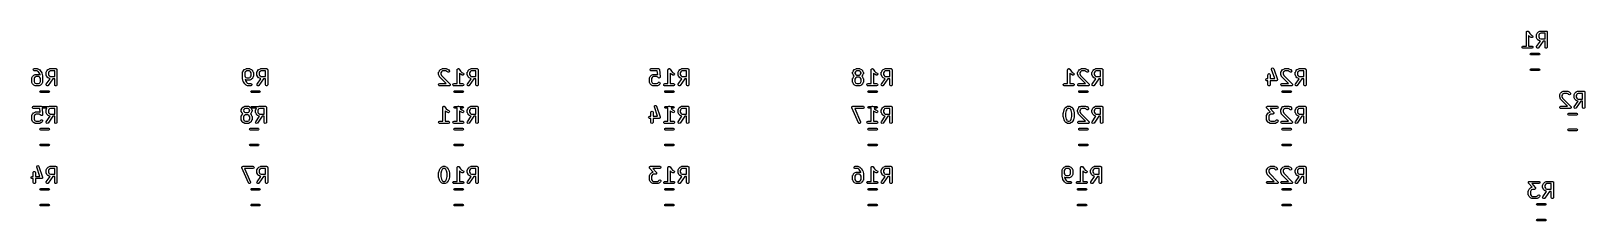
# Model space of a CAD drawing. Extents: x 36 to 139, y -33 to -20.
import ezdxf

# ---------------------------------------------------------------- set-up
doc = ezdxf.new("R2010")
doc.units = 0
doc.layers.add('BLACK', color=7, linetype='CONTINUOUS')

msp = doc.modelspace()

# ---------------------------------------------------------------- linework, layer by layer
at = {"layer": 'BLACK', "linetype": 'CONTINUOUS'}
for p, q in [((135.425, -20.2724), (135.43, -20.2467)), ((135.425, -21.1974), (135.425, -20.2724)), ((135.43, -20.2467), (135.432, -20.2434)), ((135.432, -20.2434), (135.433, -20.2391)), ((135.433, -20.2391), (135.449, -20.2241)), ((135.449, -20.2241), (135.463, -20.2074)), ((135.463, -20.2074), (135.467, -20.2067)), ((135.467, -20.2067), (135.47, -20.2037)), ((135.47, -20.2037), (135.492, -20.2023)), ((135.492, -20.2023), (135.513, -20.1985)), ((135.513, -20.1985), (135.517, -20.2007)), ((135.517, -20.2007), (135.521, -20.2004)), ((135.521, -20.2004), (135.539, -20.2133)), ((135.539, -20.2133), (135.557, -20.2242)), ((135.557, -20.2242), (135.559, -20.2282)), ((135.559, -20.2282), (135.562, -20.2308)), ((135.562, -20.2308), (135.654, -20.3675)), ((135.637, -20.5635), (135.575, -20.5011)), ((135.575, -20.5011), (135.575, -21.1974)), ((135.639, -20.5642), (135.637, -20.5635)), ((135.657, -20.5776), (135.639, -20.5642)), ((135.654, -20.3675), (135.735, -20.4488)), ((135.752, -20.6252), (135.657, -20.5776)), ((135.735, -20.4488), (135.819, -20.491)), ((135.803, -20.631), (135.752, -20.6252)), ((135.846, -20.6028), (135.803, -20.631)), ((135.819, -20.491), (135.84, -20.5065)), ((135.84, -20.5065), (135.861, -20.5536)), ((135.861, -20.5536), (135.846, -20.6028)), ((136.092, -20.4629), (136.096, -20.4372)), ((136.092, -20.6057), (136.092, -20.4629)), ((136.093, -20.6099), (136.092, -20.6057)), ((136.092, -20.6143), (136.093, -20.6099)), ((136.1, -20.6393), (136.092, -20.6143)), ((136.096, -20.4372), (136.099, -20.4338)), ((136.099, -20.4338), (136.1, -20.4293)), ((136.1, -20.4293), (136.147, -20.3341)), ((136.147, -20.7345), (136.1, -20.6393)), ((136.147, -20.3341), (136.161, -20.3161)), ((136.161, -20.3146), (136.209, -20.267)), ((136.161, -20.3161), (136.161, -20.3146)), ((136.209, -20.267), (136.227, -20.2541)), ((136.227, -20.2541), (136.228, -20.2529)), ((136.228, -20.2529), (136.324, -20.2053)), ((136.276, -20.412), (136.242, -20.4806)), ((136.242, -20.4806), (136.242, -20.588)), ((136.242, -20.588), (136.276, -20.6565)), ((136.306, -20.3816), (136.276, -20.412)), ((136.375, -20.3474), (136.306, -20.3816)), ((136.324, -20.2053), (136.349, -20.1979)), ((136.349, -20.1979), (136.353, -20.1989)), ((136.353, -20.1989), (136.357, -20.1974)), ((136.357, -20.1974), (136.738, -20.1974)), ((136.663, -20.3474), (136.375, -20.3474)), ((136.663, -20.7212), (136.663, -20.3474)), ((136.738, -20.1974), (136.748, -20.1991)), ((136.748, -20.1991), (136.751, -20.1985)), ((136.751, -20.1985), (136.754, -20.2002)), ((136.754, -20.2002), (136.764, -20.2019)), ((136.764, -20.2019), (136.779, -20.2144)), ((136.779, -20.2144), (136.796, -20.2242)), ((136.796, -20.2242), (136.798, -20.2305)), ((136.798, -20.2305), (136.803, -20.2349)), ((136.803, -20.2349), (136.806, -20.2541)), ((136.806, -20.2541), (136.813, -20.2724)), ((136.813, -20.2724), (136.813, -21.2724)), ((135.14, -21.2594), (135.166, -21.2149)), ((135.149, -21.3099), (135.14, -21.2594)), ((135.189, -21.3429), (135.149, -21.3099)), ((135.166, -21.2149), (135.214, -21.1974)), ((135.214, -21.3474), (135.189, -21.3429)), ((135.214, -21.1974), (135.425, -21.1974)), ((135.786, -21.3474), (135.214, -21.3474)), ((135.575, -21.1974), (135.786, -21.1974)), ((135.703, -21.6851), (135.745, -21.6675)), ((135.745, -21.6675), (136.255, -21.6675)), ((135.786, -21.1974), (135.811, -21.2019)), ((135.834, -21.3298), (135.786, -21.3474)), ((135.811, -21.2019), (135.851, -21.2349)), ((135.86, -21.2854), (135.834, -21.3298)), ((135.851, -21.2349), (135.86, -21.2854)), ((136.092, -21.2789), (136.105, -21.2294)), ((136.114, -21.3254), (136.092, -21.2789)), ((136.105, -21.2294), (136.356, -20.871)), ((136.16, -21.3471), (136.114, -21.3254)), ((136.148, -20.7356), (136.147, -20.7345)), ((136.161, -20.754), (136.148, -20.7356)), ((136.21, -21.3338), (136.16, -21.3471)), ((136.209, -20.8016), (136.161, -20.754)), ((136.21, -20.8023), (136.209, -20.8016)), ((136.228, -20.8157), (136.21, -20.8023)), ((136.228, -21.3154), (136.21, -21.3338)), ((136.324, -20.8633), (136.228, -20.8157)), ((136.539, -20.8712), (136.228, -21.3154)), ((136.255, -21.6675), (136.297, -21.6851)), ((136.276, -20.6565), (136.306, -20.6869)), ((136.306, -20.6869), (136.375, -20.7212)), ((136.328, -20.8638), (136.324, -20.8633)), ((136.331, -20.8667), (136.328, -20.8638)), ((136.356, -20.871), (136.331, -20.8667)), ((136.375, -20.7212), (136.663, -20.7212)), ((136.663, -20.8712), (136.539, -20.8712)), ((136.663, -21.2724), (136.663, -20.8712)), ((136.681, -21.3206), (136.663, -21.2724)), ((136.725, -21.3462), (136.681, -21.3206)), ((136.776, -21.3373), (136.725, -21.3462)), ((136.809, -21.298), (136.776, -21.3373)), ((136.813, -21.2724), (136.809, -21.298)), ((36.2613, -22.7149), (36.3095, -22.6974)), ((36.3095, -22.6974), (36.5, -22.6974)), ((36.5, -22.6974), (36.5257, -22.7019)), ((36.5257, -22.7019), (36.5291, -22.7048)), ((36.5291, -22.7048), (36.5335, -22.7053)), ((36.5335, -22.7053), (36.6288, -22.7529)), ((37.2284, -22.7529), (37.3236, -22.7053)), ((37.3236, -22.7053), (37.3486, -22.6979)), ((37.3486, -22.6979), (37.3529, -22.6989)), ((37.3529, -22.6989), (37.3571, -22.6974)), ((37.3571, -22.6974), (37.7381, -22.6974)), ((37.7381, -22.6974), (37.7478, -22.6991)), ((37.7478, -22.6991), (37.7511, -22.6985)), ((37.7511, -22.6985), (37.754, -22.7002)), ((37.754, -22.7002), (37.7637, -22.7019)), ((37.7637, -22.7019), (37.7787, -22.7144)), ((50.276, -22.7529), (50.3712, -22.7053)), ((50.3712, -22.7053), (50.3962, -22.6979)), ((50.3962, -22.6979), (50.4005, -22.6989)), ((50.4005, -22.6989), (50.4048, -22.6974)), ((50.4048, -22.6974), (50.5952, -22.6974)), ((50.5952, -22.6974), (50.6209, -22.7019)), ((50.6209, -22.7019), (50.6243, -22.7048)), ((50.6243, -22.7048), (50.6288, -22.7053)), ((50.6288, -22.7053), (50.724, -22.7529)), ((51.2284, -22.7529), (51.3236, -22.7053)), ((51.3236, -22.7053), (51.3486, -22.6979)), ((51.3486, -22.6979), (51.3529, -22.6989)), ((51.3529, -22.6989), (51.3571, -22.6974)), ((51.3571, -22.6974), (51.7381, -22.6974)), ((51.7381, -22.6974), (51.7478, -22.6991)), ((51.7478, -22.6991), (51.7511, -22.6985)), ((51.7511, -22.6985), (51.754, -22.7002)), ((51.754, -22.7002), (51.7637, -22.7019)), ((51.7637, -22.7019), (51.7787, -22.7144)), ((63.2998, -22.7529), (63.395, -22.7053)), ((63.395, -22.7053), (63.42, -22.6979)), ((63.42, -22.6979), (63.4244, -22.6989)), ((63.4244, -22.6989), (63.4286, -22.6974)), ((63.4286, -22.6974), (63.6667, -22.6974)), ((63.6667, -22.6974), (63.6923, -22.7019)), ((63.6923, -22.7019), (63.6958, -22.7048)), ((63.6958, -22.7048), (63.7002, -22.7053)), ((63.7002, -22.7053), (63.7954, -22.7529)), ((64.4247, -22.7241), (64.4387, -22.7074)), ((64.4387, -22.7074), (64.4429, -22.7067)), ((64.4429, -22.7067), (64.4461, -22.7037)), ((64.4461, -22.7037), (64.4678, -22.7023)), ((64.4678, -22.7023), (64.4892, -22.6985)), ((64.4892, -22.6985), (64.4929, -22.7007)), ((64.4929, -22.7007), (64.4973, -22.7004)), ((64.4973, -22.7004), (64.5148, -22.7133)), ((65.2046, -22.7529), (65.2998, -22.7053)), ((65.2998, -22.7053), (65.3248, -22.6979)), ((65.3248, -22.6979), (65.3291, -22.6989)), ((65.3291, -22.6989), (65.3333, -22.6974)), ((65.3333, -22.6974), (65.7143, -22.6974)), ((65.7143, -22.6974), (65.724, -22.6991)), ((65.724, -22.6991), (65.7273, -22.6985)), ((65.7273, -22.6985), (65.7302, -22.7002)), ((65.7302, -22.7002), (65.7399, -22.7019)), ((65.7399, -22.7019), (65.7549, -22.7144)), ((77.2375, -22.7149), (77.2857, -22.6974)), ((77.2857, -22.6974), (77.7619, -22.6974)), ((77.7619, -22.6974), (77.7658, -22.6981)), ((77.7658, -22.6981), (77.7675, -22.6976)), ((77.7675, -22.6976), (77.7703, -22.6989)), ((77.7703, -22.6989), (77.7876, -22.7019)), ((77.7876, -22.7019), (77.7998, -22.7121)), ((78.4247, -22.7241), (78.4387, -22.7074)), ((78.4387, -22.7074), (78.4429, -22.7067)), ((78.4429, -22.7067), (78.4461, -22.7037)), ((78.4461, -22.7037), (78.4678, -22.7023)), ((78.4678, -22.7023), (78.4892, -22.6985)), ((78.4892, -22.6985), (78.4929, -22.7007)), ((78.4929, -22.7007), (78.4973, -22.7004)), ((78.4973, -22.7004), (78.5148, -22.7133)), ((79.2046, -22.7529), (79.2998, -22.7053)), ((79.2998, -22.7053), (79.3248, -22.6979)), ((79.3248, -22.6979), (79.3291, -22.6989)), ((79.3291, -22.6989), (79.3333, -22.6974)), ((79.3333, -22.6974), (79.7143, -22.6974)), ((79.7143, -22.6974), (79.724, -22.6991)), ((79.724, -22.6991), (79.7273, -22.6985)), ((79.7273, -22.6985), (79.7302, -22.7002)), ((79.7302, -22.7002), (79.7399, -22.7019)), ((79.7399, -22.7019), (79.7549, -22.7144)), ((90.7998, -22.7529), (90.895, -22.7053)), ((90.895, -22.7053), (90.92, -22.6979)), ((90.92, -22.6979), (90.9244, -22.6989)), ((90.9244, -22.6989), (90.9286, -22.6974)), ((90.9286, -22.6974), (91.119, -22.6974)), ((91.119, -22.6974), (91.1447, -22.7019)), ((91.1447, -22.7019), (91.1481, -22.7048)), ((91.1481, -22.7048), (91.1526, -22.7053)), ((91.1526, -22.7053), (91.2478, -22.7529)), ((91.9247, -22.7241), (91.9387, -22.7074)), ((91.9387, -22.7074), (91.9429, -22.7067)), ((91.9429, -22.7067), (91.9461, -22.7037)), ((91.9461, -22.7037), (91.9678, -22.7023)), ((91.9678, -22.7023), (91.9892, -22.6985)), ((91.9892, -22.6985), (91.9929, -22.7007)), ((91.9929, -22.7007), (91.9973, -22.7004)), ((91.9973, -22.7004), (92.0148, -22.7133)), ((92.7046, -22.7529), (92.7998, -22.7053)), ((92.7998, -22.7053), (92.8248, -22.6979)), ((92.8248, -22.6979), (92.8291, -22.6989)), ((92.8291, -22.6989), (92.8333, -22.6974)), ((92.8333, -22.6974), (93.2143, -22.6974)), ((93.2143, -22.6974), (93.224, -22.6991)), ((93.224, -22.6991), (93.2273, -22.6985)), ((93.2273, -22.6985), (93.2302, -22.7002)), ((93.2302, -22.7002), (93.2399, -22.7019)), ((93.2399, -22.7019), (93.2549, -22.7144)), ((104.972, -22.7241), (104.986, -22.7074)), ((104.986, -22.7074), (104.991, -22.7067)), ((104.991, -22.7067), (104.994, -22.7037)), ((104.994, -22.7037), (105.015, -22.7023)), ((105.015, -22.7023), (105.037, -22.6985)), ((105.037, -22.6985), (105.041, -22.7007)), ((105.041, -22.7007), (105.045, -22.7004)), ((105.045, -22.7004), (105.062, -22.7133)), ((105.752, -22.7529), (105.847, -22.7053)), ((105.847, -22.7053), (105.872, -22.6979)), ((105.872, -22.6979), (105.877, -22.6989)), ((105.877, -22.6989), (105.881, -22.6974)), ((105.881, -22.6974), (106.119, -22.6974)), ((106.119, -22.6974), (106.145, -22.7019)), ((106.145, -22.7019), (106.148, -22.7048)), ((106.148, -22.7048), (106.153, -22.7053)), ((106.153, -22.7053), (106.248, -22.7529)), ((106.705, -22.7529), (106.8, -22.7053)), ((106.8, -22.7053), (106.825, -22.6979)), ((106.825, -22.6979), (106.829, -22.6989)), ((106.829, -22.6989), (106.833, -22.6974)), ((106.833, -22.6974), (107.214, -22.6974)), ((107.214, -22.6974), (107.224, -22.6991)), ((107.224, -22.6991), (107.227, -22.6985)), ((107.227, -22.6985), (107.23, -22.7002)), ((107.23, -22.7002), (107.24, -22.7019)), ((107.24, -22.7019), (107.255, -22.7144)), ((118.496, -22.7227), (118.515, -22.675)), ((118.515, -22.675), (118.56, -22.6506)), ((118.56, -22.6506), (118.611, -22.6609)), ((118.611, -22.6609), (118.643, -22.701)), ((118.643, -22.701), (118.881, -23.4153)), ((119.252, -22.7529), (119.347, -22.7053)), ((119.347, -22.7053), (119.372, -22.6979)), ((119.372, -22.6979), (119.377, -22.6989)), ((119.377, -22.6989), (119.381, -22.6974)), ((119.381, -22.6974), (119.619, -22.6974)), ((119.619, -22.6974), (119.645, -22.7019)), ((119.645, -22.7019), (119.648, -22.7048)), ((119.648, -22.7048), (119.653, -22.7053)), ((119.653, -22.7053), (119.748, -22.7529)), ((120.205, -22.7529), (120.3, -22.7053)), ((120.3, -22.7053), (120.325, -22.6979)), ((120.325, -22.6979), (120.329, -22.6989)), ((120.329, -22.6989), (120.333, -22.6974)), ((120.333, -22.6974), (120.714, -22.6974)), ((120.714, -22.6974), (120.724, -22.6991)), ((120.724, -22.6991), (120.727, -22.6985)), ((120.727, -22.6985), (120.73, -22.7002)), ((120.73, -22.7002), (120.74, -22.7019)), ((120.74, -22.7019), (120.755, -22.7144)), ((135.685, -21.7275), (135.703, -21.6851)), ((135.703, -21.7699), (135.685, -21.7275)), ((135.745, -21.7875), (135.703, -21.7699)), ((136.255, -21.7875), (135.745, -21.7875)), ((136.297, -21.7699), (136.255, -21.7875)), ((136.297, -21.6851), (136.315, -21.7275)), ((136.315, -21.7275), (136.297, -21.7699)), ((36.1393, -23.3438), (36.1438, -23.3182)), ((36.1393, -23.5819), (36.1393, -23.3438)), ((36.1408, -23.5861), (36.1393, -23.5819)), ((36.1398, -23.5905), (36.1408, -23.5861)), ((36.1472, -23.6154), (36.1398, -23.5905)), ((36.1438, -23.3182), (36.1467, -23.3147)), ((36.1467, -23.3147), (36.1472, -23.3103)), ((36.1472, -23.3103), (36.1948, -23.215)), ((36.1948, -23.7107), (36.1472, -23.6154)), ((36.1948, -23.215), (36.2082, -23.197)), ((36.196, -23.7118), (36.1948, -23.7107)), ((36.2089, -23.7302), (36.196, -23.7118)), ((36.2082, -23.197), (36.2089, -23.1955)), ((36.2089, -23.1955), (36.2565, -23.1479)), ((36.2565, -23.7778), (36.2089, -23.7302)), ((36.2357, -22.7594), (36.2613, -22.7149)), ((36.2446, -22.8099), (36.2357, -22.7594)), ((36.2839, -22.8429), (36.2446, -22.8099)), ((36.2565, -23.1479), (36.2749, -23.1351)), ((36.2749, -23.1351), (36.276, -23.1339)), ((36.276, -23.1339), (36.3712, -23.0863)), ((36.3095, -22.8474), (36.2839, -22.8429)), ((36.3235, -23.293), (36.2893, -23.3615)), ((36.2893, -23.3615), (36.2893, -23.5642)), ((36.2893, -23.5642), (36.3235, -23.6327)), ((36.4823, -22.8474), (36.3095, -22.8474)), ((36.3539, -23.2626), (36.3235, -23.293)), ((36.3235, -23.6327), (36.3539, -23.6631)), ((36.4225, -23.2283), (36.3539, -23.2626)), ((36.3539, -23.6631), (36.4225, -23.6974)), ((36.3712, -23.0863), (36.3962, -23.0788)), ((36.3962, -23.0788), (36.4005, -23.0799)), ((36.4005, -23.0799), (36.4048, -23.0783)), ((36.4048, -23.0783), (36.5952, -23.0783)), ((36.5775, -23.2283), (36.4225, -23.2283)), ((36.4225, -23.6974), (36.5775, -23.6974)), ((36.5508, -22.8816), (36.4823, -22.8474)), ((36.5846, -22.9154), (36.5508, -22.8816)), ((36.646, -23.2626), (36.5775, -23.2283)), ((36.5775, -23.6974), (36.646, -23.6631)), ((36.6685, -23.0413), (36.5846, -22.9154)), ((36.5952, -23.0783), (36.6209, -23.0829)), ((36.6209, -23.0829), (36.6243, -23.0857)), ((36.6243, -23.0857), (36.6288, -23.0863)), ((36.6288, -22.7529), (36.6468, -22.7663)), ((36.6288, -23.0863), (36.687, -23.1154)), ((36.6765, -23.293), (36.646, -23.2626)), ((36.646, -23.6631), (36.6765, -23.6327)), ((36.6468, -22.7663), (36.6483, -22.767)), ((36.6483, -22.767), (36.6959, -22.8146)), ((36.687, -23.1154), (36.6685, -23.0413)), ((36.7107, -23.3615), (36.6765, -23.293)), ((36.6765, -23.6327), (36.7107, -23.5642)), ((36.6959, -22.8146), (36.7024, -22.8239)), ((36.7024, -22.8239), (36.7053, -22.826)), ((36.7053, -22.826), (36.8005, -22.9689)), ((36.7107, -23.5642), (36.7107, -23.3615)), ((36.7911, -23.7302), (36.7435, -23.7778)), ((36.7918, -23.7287), (36.7911, -23.7302)), ((36.8052, -23.7107), (36.7918, -23.7287)), ((36.8005, -22.9689), (36.8106, -22.9919)), ((36.8528, -23.6154), (36.8052, -23.7107)), ((36.8106, -22.9919), (36.8109, -22.9923)), ((36.8109, -22.9923), (36.8585, -23.1828)), ((36.8533, -23.611), (36.8528, -23.6154)), ((36.8562, -23.6076), (36.8533, -23.611)), ((36.8607, -23.5819), (36.8562, -23.6076)), ((36.8585, -23.1828), (36.8595, -23.1977)), ((36.8595, -23.1977), (36.8607, -23.201)), ((36.8607, -23.201), (36.8607, -23.5819)), ((37.0917, -22.9629), (37.0962, -22.9372)), ((37.0917, -23.1057), (37.0917, -22.9629)), ((37.0932, -23.1099), (37.0917, -23.1057)), ((37.092, -23.7789), (37.1052, -23.7294)), ((37.0922, -23.1143), (37.0932, -23.1099)), ((37.0996, -23.1393), (37.0922, -23.1143)), ((37.0962, -22.9372), (37.0991, -22.9338)), ((37.0991, -22.9338), (37.0996, -22.9293)), ((37.0996, -22.9293), (37.1472, -22.8341)), ((37.1472, -23.2345), (37.0996, -23.1393)), ((37.1052, -23.7294), (37.3561, -23.371)), ((37.1472, -22.8341), (37.1606, -22.8161)), ((37.1484, -23.2356), (37.1472, -23.2345)), ((37.1613, -23.254), (37.1484, -23.2356)), ((37.1606, -22.8161), (37.1613, -22.8146)), ((37.1613, -22.8146), (37.2089, -22.767)), ((37.2089, -23.3016), (37.1613, -23.254)), ((37.2089, -22.767), (37.2272, -22.7541)), ((37.2104, -23.3023), (37.2089, -23.3016)), ((37.2284, -23.3157), (37.2104, -23.3023)), ((37.2272, -22.7541), (37.2284, -22.7529)), ((37.539, -23.3712), (37.2281, -23.8154)), ((37.3236, -23.3633), (37.2284, -23.3157)), ((37.2759, -22.912), (37.2417, -22.9806)), ((37.2417, -22.9806), (37.2417, -23.088)), ((37.2417, -23.088), (37.2759, -23.1565)), ((37.3063, -22.8816), (37.2759, -22.912)), ((37.2759, -23.1565), (37.3063, -23.1869)), ((37.3748, -22.8474), (37.3063, -22.8816)), ((37.3063, -23.1869), (37.3748, -23.2212)), ((37.3281, -23.3638), (37.3236, -23.3633)), ((37.3315, -23.3667), (37.3281, -23.3638)), ((37.3561, -23.371), (37.3315, -23.3667)), ((37.6631, -22.8474), (37.3748, -22.8474)), ((37.3748, -23.2212), (37.6631, -23.2212)), ((37.6631, -23.3712), (37.539, -23.3712)), ((37.6631, -23.2212), (37.6631, -22.8474)), ((37.6631, -23.7724), (37.6631, -23.3712)), ((37.7787, -22.7144), (37.7955, -22.7242)), ((37.7955, -22.7242), (37.7979, -22.7305)), ((37.7979, -22.7305), (37.803, -22.7349)), ((37.803, -22.7349), (37.8064, -22.7541)), ((37.8064, -22.7541), (37.8131, -22.7724)), ((37.8131, -22.7724), (37.8131, -23.7724)), ((50.1393, -22.9629), (50.1438, -22.9372)), ((50.1393, -23.3438), (50.1393, -22.9629)), ((50.1405, -23.3471), (50.1393, -23.3438)), ((50.1415, -23.362), (50.1405, -23.3471)), ((50.1891, -23.5525), (50.1415, -23.362)), ((50.1438, -22.9372), (50.1467, -22.9338)), ((50.1467, -22.9338), (50.1472, -22.9293)), ((50.1472, -22.9293), (50.1948, -22.8341)), ((50.1894, -23.5528), (50.1891, -23.5525)), ((50.1995, -23.5759), (50.1894, -23.5528)), ((50.1948, -22.8341), (50.2082, -22.8161)), ((50.2947, -23.7187), (50.1995, -23.5759)), ((50.2082, -22.8161), (50.2089, -22.8146)), ((50.2089, -22.8146), (50.2565, -22.767)), ((50.2565, -22.767), (50.2749, -22.7541)), ((50.2749, -22.7541), (50.276, -22.7529)), ((50.3235, -22.912), (50.2893, -22.9806)), ((50.2893, -22.9806), (50.2893, -23.1832)), ((50.2893, -23.1832), (50.3235, -23.2518)), ((50.2976, -23.7208), (50.2947, -23.7187)), ((50.3041, -23.7302), (50.2976, -23.7208)), ((50.3517, -23.7778), (50.3041, -23.7302)), ((50.3712, -23.4585), (50.313, -23.4294)), ((50.313, -23.4294), (50.3315, -23.5035)), ((50.3539, -22.8816), (50.3235, -22.912)), ((50.3235, -23.2518), (50.3539, -23.2822)), ((50.3315, -23.5035), (50.4154, -23.6294)), ((50.4225, -22.8474), (50.3539, -22.8816)), ((50.3539, -23.2822), (50.4225, -23.3164)), ((50.3757, -23.459), (50.3712, -23.4585)), ((50.3791, -23.4619), (50.3757, -23.459)), ((50.4048, -23.4664), (50.3791, -23.4619)), ((50.5952, -23.4664), (50.4048, -23.4664)), ((50.4154, -23.6294), (50.4492, -23.6631)), ((50.5775, -22.8474), (50.4225, -22.8474)), ((50.4225, -23.3164), (50.5775, -23.3164)), ((50.4492, -23.6631), (50.5177, -23.6974)), ((50.5177, -23.6974), (50.6905, -23.6974)), ((50.646, -22.8816), (50.5775, -22.8474)), ((50.5775, -23.3164), (50.646, -23.2822)), ((50.5995, -23.4649), (50.5952, -23.4664)), ((50.6038, -23.4659), (50.5995, -23.4649)), ((50.6288, -23.4585), (50.6038, -23.4659)), ((50.724, -23.4109), (50.6288, -23.4585)), ((50.6765, -22.912), (50.646, -22.8816)), ((50.646, -23.2822), (50.6765, -23.2518)), ((50.7107, -22.9806), (50.6765, -22.912)), ((50.6765, -23.2518), (50.7107, -23.1832)), ((50.6905, -23.6974), (50.7161, -23.7019)), ((50.7107, -23.1832), (50.7107, -22.9806)), ((50.7161, -23.7019), (50.7554, -23.7349)), ((50.724, -22.7529), (50.742, -22.7663)), ((50.7251, -23.4097), (50.724, -23.4109)), ((50.7435, -23.3968), (50.7251, -23.4097)), ((50.742, -22.7663), (50.7435, -22.767)), ((50.7435, -22.767), (50.7911, -22.8146)), ((50.7911, -23.3492), (50.7435, -23.3968)), ((50.7554, -23.7349), (50.7643, -23.7854)), ((50.7911, -22.8146), (50.804, -22.833)), ((50.7918, -23.3477), (50.7911, -23.3492)), ((50.8052, -23.3297), (50.7918, -23.3477)), ((50.804, -22.833), (50.8052, -22.8341)), ((50.8052, -22.8341), (50.8528, -22.9293)), ((50.8528, -23.2345), (50.8052, -23.3297)), ((50.8528, -22.9293), (50.8602, -22.9543)), ((50.8533, -23.23), (50.8528, -23.2345)), ((50.8562, -23.2266), (50.8533, -23.23)), ((50.8607, -23.201), (50.8562, -23.2266)), ((50.8602, -22.9543), (50.8592, -22.9586)), ((50.8592, -22.9586), (50.8607, -22.9629)), ((50.8607, -22.9629), (50.8607, -23.201)), ((51.0917, -22.9629), (51.0962, -22.9372)), ((51.0917, -23.1057), (51.0917, -22.9629)), ((51.0932, -23.1099), (51.0917, -23.1057)), ((51.092, -23.7789), (51.1052, -23.7294)), ((51.0922, -23.1143), (51.0932, -23.1099)), ((51.0996, -23.1393), (51.0922, -23.1143)), ((51.0962, -22.9372), (51.0991, -22.9338)), ((51.0991, -22.9338), (51.0996, -22.9293)), ((51.0996, -22.9293), (51.1472, -22.8341)), ((51.1472, -23.2345), (51.0996, -23.1393)), ((51.1052, -23.7294), (51.3561, -23.371)), ((51.1472, -22.8341), (51.1606, -22.8161)), ((51.1484, -23.2356), (51.1472, -23.2345)), ((51.1613, -23.254), (51.1484, -23.2356)), ((51.1606, -22.8161), (51.1613, -22.8146)), ((51.1613, -22.8146), (51.2089, -22.767)), ((51.2089, -23.3016), (51.1613, -23.254)), ((51.2089, -22.767), (51.2272, -22.7541)), ((51.2104, -23.3023), (51.2089, -23.3016)), ((51.2284, -23.3157), (51.2104, -23.3023)), ((51.2272, -22.7541), (51.2284, -22.7529)), ((51.539, -23.3712), (51.2281, -23.8154)), ((51.3236, -23.3633), (51.2284, -23.3157)), ((51.2759, -22.912), (51.2417, -22.9806)), ((51.2417, -22.9806), (51.2417, -23.088)), ((51.2417, -23.088), (51.2759, -23.1565)), ((51.3063, -22.8816), (51.2759, -22.912)), ((51.2759, -23.1565), (51.3063, -23.1869)), ((51.3748, -22.8474), (51.3063, -22.8816)), ((51.3063, -23.1869), (51.3748, -23.2212)), ((51.3281, -23.3638), (51.3236, -23.3633)), ((51.3315, -23.3667), (51.3281, -23.3638)), ((51.3561, -23.371), (51.3315, -23.3667)), ((51.6631, -22.8474), (51.3748, -22.8474)), ((51.3748, -23.2212), (51.6631, -23.2212)), ((51.6631, -23.3712), (51.539, -23.3712)), ((51.6631, -23.2212), (51.6631, -22.8474)), ((51.6631, -23.7724), (51.6631, -23.3712)), ((51.7787, -22.7144), (51.7955, -22.7242)), ((51.7955, -22.7242), (51.7979, -22.7305)), ((51.7979, -22.7305), (51.803, -22.7349)), ((51.803, -22.7349), (51.8064, -22.7541)), ((51.8064, -22.7541), (51.8131, -22.7724)), ((51.8131, -22.7724), (51.8131, -23.7724)), ((63.1631, -22.9629), (63.1676, -22.9372)), ((63.1631, -23.0581), (63.1631, -22.9629)), ((63.1637, -23.0596), (63.1631, -23.0581)), ((63.1669, -23.0818), (63.1637, -23.0596)), ((63.1642, -23.7594), (63.1899, -23.7149)), ((63.2146, -23.2247), (63.1669, -23.0818)), ((63.1676, -22.9372), (63.1705, -22.9338)), ((63.1705, -22.9338), (63.171, -22.9293)), ((63.171, -22.9293), (63.2186, -22.8341)), ((63.1899, -23.7149), (63.2381, -23.6974)), ((63.2173, -23.2282), (63.2146, -23.2247)), ((63.2177, -23.2326), (63.2173, -23.2282)), ((63.2327, -23.254), (63.2177, -23.2326)), ((63.2186, -22.8341), (63.232, -22.8161)), ((63.232, -22.8161), (63.2327, -22.8146)), ((63.2327, -22.8146), (63.2803, -22.767)), ((63.6761, -23.6974), (63.2327, -23.254)), ((63.2381, -23.6974), (63.6761, -23.6974)), ((63.2803, -22.767), (63.2987, -22.7541)), ((63.2987, -22.7541), (63.2998, -22.7529)), ((63.3474, -22.912), (63.3131, -22.9806)), ((63.3131, -22.9806), (63.3131, -23.0459)), ((63.3131, -23.0459), (63.3513, -23.1604)), ((63.3778, -22.8816), (63.3474, -22.912)), ((63.3513, -23.1604), (63.9102, -23.7193)), ((63.4463, -22.8474), (63.3778, -22.8816)), ((63.649, -22.8474), (63.4463, -22.8474)), ((63.7175, -22.8816), (63.649, -22.8474)), ((63.7565, -22.9207), (63.7175, -22.8816)), ((63.803, -22.9423), (63.7565, -22.9207)), ((63.7954, -22.7529), (63.8135, -22.7663)), ((63.8525, -22.9291), (63.803, -22.9423)), ((63.8135, -22.7663), (63.8149, -22.767)), ((63.8149, -22.767), (63.8626, -22.8146)), ((63.882, -22.887), (63.8525, -22.9291)), ((63.8626, -22.8146), (63.8775, -22.8359)), ((63.8775, -22.8359), (63.882, -22.887)), ((63.9102, -23.7193), (63.9196, -23.7328)), ((63.9196, -23.7328), (63.9221, -23.7349)), ((63.9221, -23.7349), (63.9224, -23.7369)), ((63.9224, -23.7369), (63.9251, -23.7407)), ((64.1166, -23.7594), (64.1423, -23.7149)), ((64.1423, -23.7149), (64.1905, -23.6974)), ((64.1905, -23.6974), (64.4012, -23.6974)), ((64.4012, -22.7724), (64.4057, -22.7467)), ((64.4012, -23.6974), (64.4012, -22.7724)), ((64.4057, -22.7467), (64.4085, -22.7434)), ((64.4085, -22.7434), (64.409, -22.7391)), ((64.409, -22.7391), (64.4247, -22.7241)), ((64.5148, -22.7133), (64.5336, -22.7242)), ((64.5336, -22.7242), (64.5351, -22.7282)), ((64.5351, -22.7282), (64.5386, -22.7308)), ((64.5386, -22.7308), (64.6297, -22.8675)), ((64.6136, -23.0635), (64.5512, -23.0011)), ((64.5512, -23.0011), (64.5512, -23.6974)), ((64.5512, -23.6974), (64.7619, -23.6974)), ((64.6151, -23.0642), (64.6136, -23.0635)), ((64.6331, -23.0776), (64.6151, -23.0642)), ((64.6297, -22.8675), (64.7111, -22.9488)), ((64.7284, -23.1252), (64.6331, -23.0776)), ((64.7111, -22.9488), (64.7954, -22.991)), ((64.7793, -23.131), (64.7284, -23.1252)), ((64.7619, -23.6974), (64.7876, -23.7019)), ((64.8221, -23.1028), (64.7793, -23.131)), ((64.7876, -23.7019), (64.8269, -23.7349)), ((64.7954, -22.991), (64.8164, -23.0065)), ((64.8164, -23.0065), (64.8368, -23.0536)), ((64.8368, -23.0536), (64.8221, -23.1028)), ((64.8269, -23.7349), (64.8358, -23.7854)), ((65.0679, -22.9629), (65.0724, -22.9372)), ((65.0679, -23.1057), (65.0679, -22.9629)), ((65.0694, -23.1099), (65.0679, -23.1057)), ((65.0681, -23.7789), (65.0814, -23.7294)), ((65.0683, -23.1143), (65.0694, -23.1099)), ((65.0758, -23.1393), (65.0683, -23.1143)), ((65.0724, -22.9372), (65.0753, -22.9338)), ((65.0753, -22.9338), (65.0758, -22.9293)), ((65.0758, -22.9293), (65.1234, -22.8341)), ((65.1234, -23.2345), (65.0758, -23.1393)), ((65.0814, -23.7294), (65.3323, -23.371)), ((65.1234, -22.8341), (65.1368, -22.8161)), ((65.1246, -23.2356), (65.1234, -23.2345)), ((65.1374, -23.254), (65.1246, -23.2356)), ((65.1368, -22.8161), (65.1374, -22.8146)), ((65.1374, -22.8146), (65.1851, -22.767)), ((65.1851, -23.3016), (65.1374, -23.254)), ((65.1851, -22.767), (65.2034, -22.7541)), ((65.1865, -23.3023), (65.1851, -23.3016)), ((65.2046, -23.3157), (65.1865, -23.3023)), ((65.2034, -22.7541), (65.2046, -22.7529)), ((65.5152, -23.3712), (65.2043, -23.8154)), ((65.2998, -23.3633), (65.2046, -23.3157)), ((65.2521, -22.912), (65.2179, -22.9806)), ((65.2179, -22.9806), (65.2179, -23.088)), ((65.2179, -23.088), (65.2521, -23.1565)), ((65.2825, -22.8816), (65.2521, -22.912)), ((65.2521, -23.1565), (65.2825, -23.1869)), ((65.351, -22.8474), (65.2825, -22.8816)), ((65.2825, -23.1869), (65.351, -23.2212)), ((65.3042, -23.3638), (65.2998, -23.3633)), ((65.3077, -23.3667), (65.3042, -23.3638)), ((65.3323, -23.371), (65.3077, -23.3667)), ((65.6393, -22.8474), (65.351, -22.8474)), ((65.351, -23.2212), (65.6393, -23.2212)), ((65.6393, -23.3712), (65.5152, -23.3712)), ((65.6393, -23.2212), (65.6393, -22.8474)), ((65.6393, -23.7724), (65.6393, -23.3712)), ((65.7549, -22.7144), (65.7717, -22.7242)), ((65.7717, -22.7242), (65.7741, -22.7305)), ((65.7741, -22.7305), (65.7792, -22.7349)), ((65.7792, -22.7349), (65.7826, -22.7541)), ((65.7826, -22.7541), (65.7893, -22.7724)), ((65.7893, -22.7724), (65.7893, -23.7724)), ((77.1631, -23.3438), (77.1676, -23.3182)), ((77.1631, -23.5819), (77.1631, -23.3438)), ((77.1646, -23.5861), (77.1631, -23.5819)), ((77.1636, -23.5905), (77.1646, -23.5861)), ((77.171, -23.6154), (77.1636, -23.5905)), ((77.1676, -23.3182), (77.1705, -23.3147)), ((77.1705, -23.3147), (77.171, -23.3103)), ((77.171, -23.3103), (77.2186, -23.215)), ((77.2186, -23.7107), (77.171, -23.6154)), ((77.2119, -22.7594), (77.2375, -22.7149)), ((77.2208, -22.8099), (77.2119, -22.7594)), ((77.2186, -23.215), (77.232, -23.197)), ((77.2198, -23.7118), (77.2186, -23.7107)), ((77.2327, -23.7302), (77.2198, -23.7118)), ((77.2601, -22.8429), (77.2208, -22.8099)), ((77.232, -23.197), (77.2327, -23.1955)), ((77.2327, -23.1955), (77.2803, -23.1479)), ((77.2803, -23.7778), (77.2327, -23.7302)), ((77.2857, -22.8474), (77.2601, -22.8429)), ((77.2803, -23.1479), (77.2987, -23.1351)), ((77.694, -22.8474), (77.2857, -22.8474)), ((77.2987, -23.1351), (77.2998, -23.1339)), ((77.2998, -23.1339), (77.395, -23.0863)), ((77.3474, -23.293), (77.3131, -23.3615)), ((77.3131, -23.3615), (77.3131, -23.5642)), ((77.3131, -23.5642), (77.3474, -23.6327)), ((77.3778, -23.2626), (77.3474, -23.293)), ((77.3474, -23.6327), (77.3778, -23.6631)), ((77.4463, -23.2283), (77.3778, -23.2626)), ((77.3778, -23.6631), (77.4463, -23.6974)), ((77.395, -23.0863), (77.42, -23.0788)), ((77.42, -23.0788), (77.4244, -23.0799)), ((77.4244, -23.0799), (77.4286, -23.0783)), ((77.4286, -23.0783), (77.6667, -23.0783)), ((77.649, -23.2283), (77.4463, -23.2283)), ((77.4463, -23.6974), (77.649, -23.6974)), ((77.7175, -23.2626), (77.649, -23.2283)), ((77.649, -23.6974), (77.7175, -23.6631)), ((77.6667, -23.0783), (77.6923, -23.0829)), ((77.6923, -23.0829), (77.6958, -23.0857)), ((77.7188, -23.0956), (77.694, -22.8474)), ((77.6958, -23.0857), (77.7002, -23.0863)), ((77.7002, -23.0863), (77.7188, -23.0956)), ((77.7565, -23.3016), (77.7175, -23.2626)), ((77.7175, -23.6631), (77.7565, -23.6241)), ((77.7569, -23.3018), (77.7565, -23.3016)), ((77.7565, -23.6241), (77.7778, -23.6092)), ((77.7572, -23.3023), (77.7569, -23.3018)), ((77.7802, -23.3126), (77.7572, -23.3023)), ((77.7778, -23.6092), (77.8289, -23.6047)), ((77.803, -23.3233), (77.7802, -23.3126)), ((77.7998, -22.7121), (77.8143, -22.7187)), ((77.8035, -23.3232), (77.803, -23.3233)), ((77.8039, -23.3234), (77.8035, -23.3232)), ((77.8282, -23.3165), (77.8039, -23.3234)), ((77.8143, -22.7187), (77.8188, -22.7281)), ((77.8626, -23.7302), (77.8149, -23.7778)), ((77.8188, -22.7281), (77.8269, -22.7349)), ((77.8269, -22.7349), (77.8296, -22.7506)), ((77.8525, -23.31), (77.8282, -23.3165)), ((77.8289, -23.6047), (77.871, -23.6341)), ((77.8296, -22.7506), (77.8365, -22.7649)), ((77.8365, -22.7649), (77.8842, -23.2411)), ((77.8528, -23.3096), (77.8525, -23.31)), ((77.8533, -23.3095), (77.8528, -23.3096)), ((77.8675, -23.2886), (77.8533, -23.3095)), ((77.8842, -23.6837), (77.8626, -23.7302)), ((77.882, -23.268), (77.8675, -23.2886)), ((77.871, -23.6341), (77.8842, -23.6837)), ((77.8822, -23.2671), (77.8819, -23.2675)), ((77.8819, -23.2675), (77.882, -23.268)), ((77.8842, -23.2411), (77.8822, -23.2671)), ((78.1166, -23.7594), (78.1423, -23.7149)), ((78.1423, -23.7149), (78.1905, -23.6974)), ((78.1905, -23.6974), (78.4012, -23.6974)), ((78.4012, -22.7724), (78.4057, -22.7467)), ((78.4012, -23.6974), (78.4012, -22.7724)), ((78.4057, -22.7467), (78.4085, -22.7434)), ((78.4085, -22.7434), (78.409, -22.7391)), ((78.409, -22.7391), (78.4247, -22.7241)), ((78.5148, -22.7133), (78.5336, -22.7242)), ((78.5336, -22.7242), (78.5351, -22.7282)), ((78.5351, -22.7282), (78.5386, -22.7308)), ((78.5386, -22.7308), (78.6297, -22.8675)), ((78.6136, -23.0635), (78.5512, -23.0011)), ((78.5512, -23.0011), (78.5512, -23.6974)), ((78.5512, -23.6974), (78.7619, -23.6974)), ((78.6151, -23.0642), (78.6136, -23.0635)), ((78.6331, -23.0776), (78.6151, -23.0642)), ((78.6297, -22.8675), (78.7111, -22.9488)), ((78.7284, -23.1252), (78.6331, -23.0776)), ((78.7111, -22.9488), (78.7954, -22.991)), ((78.7793, -23.131), (78.7284, -23.1252)), ((78.7619, -23.6974), (78.7876, -23.7019)), ((78.8221, -23.1028), (78.7793, -23.131)), ((78.7876, -23.7019), (78.8269, -23.7349)), ((78.7954, -22.991), (78.8164, -23.0065)), ((78.8164, -23.0065), (78.8368, -23.0536)), ((78.8368, -23.0536), (78.8221, -23.1028)), ((78.8269, -23.7349), (78.8358, -23.7854)), ((79.0679, -22.9629), (79.0724, -22.9372)), ((79.0679, -23.1057), (79.0679, -22.9629)), ((79.0694, -23.1099), (79.0679, -23.1057)), ((79.0681, -23.7789), (79.0814, -23.7294)), ((79.0683, -23.1143), (79.0694, -23.1099)), ((79.0758, -23.1393), (79.0683, -23.1143)), ((79.0724, -22.9372), (79.0753, -22.9338)), ((79.0753, -22.9338), (79.0758, -22.9293)), ((79.0758, -22.9293), (79.1234, -22.8341)), ((79.1234, -23.2345), (79.0758, -23.1393)), ((79.0814, -23.7294), (79.3323, -23.371)), ((79.1234, -22.8341), (79.1368, -22.8161)), ((79.1246, -23.2356), (79.1234, -23.2345)), ((79.1374, -23.254), (79.1246, -23.2356)), ((79.1368, -22.8161), (79.1374, -22.8146)), ((79.1374, -22.8146), (79.1851, -22.767)), ((79.1851, -23.3016), (79.1374, -23.254)), ((79.1851, -22.767), (79.2034, -22.7541)), ((79.1865, -23.3023), (79.1851, -23.3016)), ((79.2046, -23.3157), (79.1865, -23.3023)), ((79.2034, -22.7541), (79.2046, -22.7529)), ((79.5152, -23.3712), (79.2043, -23.8154)), ((79.2998, -23.3633), (79.2046, -23.3157)), ((79.2521, -22.912), (79.2179, -22.9806)), ((79.2179, -22.9806), (79.2179, -23.088)), ((79.2179, -23.088), (79.2521, -23.1565)), ((79.2825, -22.8816), (79.2521, -22.912)), ((79.2521, -23.1565), (79.2825, -23.1869)), ((79.351, -22.8474), (79.2825, -22.8816)), ((79.2825, -23.1869), (79.351, -23.2212)), ((79.3042, -23.3638), (79.2998, -23.3633)), ((79.3077, -23.3667), (79.3042, -23.3638)), ((79.3323, -23.371), (79.3077, -23.3667)), ((79.6393, -22.8474), (79.351, -22.8474)), ((79.351, -23.2212), (79.6393, -23.2212)), ((79.6393, -23.3712), (79.5152, -23.3712)), ((79.6393, -23.2212), (79.6393, -22.8474)), ((79.6393, -23.7724), (79.6393, -23.3712)), ((79.7549, -22.7144), (79.7717, -22.7242)), ((79.7717, -22.7242), (79.7741, -22.7305)), ((79.7741, -22.7305), (79.7792, -22.7349)), ((79.7792, -22.7349), (79.7826, -22.7541)), ((79.7826, -22.7541), (79.7893, -22.7724)), ((79.7893, -22.7724), (79.7893, -23.7724)), ((90.6631, -22.9629), (90.6676, -22.9372)), ((90.6631, -23.0105), (90.6631, -22.9629)), ((90.6646, -23.0147), (90.6631, -23.0105)), ((90.6631, -23.3914), (90.6676, -23.3658)), ((90.6631, -23.5819), (90.6631, -23.3914)), ((90.6646, -23.5861), (90.6631, -23.5819)), ((90.6636, -23.0191), (90.6646, -23.0147)), ((90.671, -23.044), (90.6636, -23.0191)), ((90.6636, -23.5905), (90.6646, -23.5861)), ((90.671, -23.6154), (90.6636, -23.5905)), ((90.6676, -22.9372), (90.6705, -22.9338)), ((90.6676, -23.3658), (90.6705, -23.3623)), ((90.6705, -22.9338), (90.671, -22.9293)), ((90.6705, -23.3623), (90.671, -23.3579)), ((90.671, -22.9293), (90.7186, -22.8341)), ((90.7186, -23.1393), (90.671, -23.044)), ((90.671, -23.3579), (90.7186, -23.2626)), ((90.7186, -23.7107), (90.671, -23.6154)), ((90.7186, -22.8341), (90.732, -22.8161)), ((90.7198, -23.1404), (90.7186, -23.1393)), ((90.7186, -23.2626), (90.732, -23.2446)), ((90.7198, -23.7118), (90.7186, -23.7107)), ((90.7327, -23.1587), (90.7198, -23.1404)), ((90.7327, -23.7302), (90.7198, -23.7118)), ((90.732, -22.8161), (90.7327, -22.8146)), ((90.732, -23.2446), (90.7327, -23.2432)), ((90.7327, -22.8146), (90.7803, -22.767)), ((90.7749, -23.201), (90.7327, -23.1587)), ((90.7327, -23.2432), (90.7749, -23.201)), ((90.7803, -23.7778), (90.7327, -23.7302)), ((90.7803, -22.767), (90.7987, -22.7541)), ((90.7987, -22.7541), (90.7998, -22.7529)), ((90.8474, -22.912), (90.8131, -22.9806)), ((90.8131, -22.9806), (90.8131, -22.9928)), ((90.8131, -22.9928), (90.8474, -23.0613)), ((90.8474, -23.3406), (90.8131, -23.4091)), ((90.8131, -23.4091), (90.8131, -23.5642)), ((90.8131, -23.5642), (90.8474, -23.6327)), ((90.8778, -22.8816), (90.8474, -22.912)), ((90.8474, -23.0613), (90.8778, -23.0917)), ((90.8778, -23.3102), (90.8474, -23.3406)), ((90.8474, -23.6327), (90.8778, -23.6631)), ((90.9463, -22.8474), (90.8778, -22.8816)), ((90.8778, -23.0917), (90.9463, -23.126)), ((90.9463, -23.276), (90.8778, -23.3102)), ((90.8778, -23.6631), (90.9463, -23.6974)), ((91.1013, -22.8474), (90.9463, -22.8474)), ((90.9463, -23.126), (91.1013, -23.126)), ((91.1013, -23.276), (90.9463, -23.276)), ((90.9463, -23.6974), (91.1013, -23.6974)), ((91.1699, -22.8816), (91.1013, -22.8474)), ((91.1013, -23.126), (91.1699, -23.0917)), ((91.1699, -23.3102), (91.1013, -23.276)), ((91.1013, -23.6974), (91.1699, -23.6631)), ((91.2003, -22.912), (91.1699, -22.8816)), ((91.1699, -23.0917), (91.2003, -23.0613)), ((91.2003, -23.3406), (91.1699, -23.3102)), ((91.1699, -23.6631), (91.2003, -23.6327)), ((91.2345, -22.9806), (91.2003, -22.912)), ((91.2003, -23.0613), (91.2345, -22.9928)), ((91.2345, -23.4091), (91.2003, -23.3406)), ((91.2003, -23.6327), (91.2345, -23.5642)), ((91.2345, -22.9928), (91.2345, -22.9806)), ((91.2345, -23.5642), (91.2345, -23.4091)), ((91.2478, -22.7529), (91.2658, -22.7663)), ((91.2658, -22.7663), (91.2673, -22.767)), ((91.2673, -22.767), (91.3149, -22.8146)), ((91.3149, -23.7302), (91.2673, -23.7778)), ((91.3149, -23.1587), (91.2727, -23.201)), ((91.2727, -23.201), (91.3149, -23.2432)), ((91.3149, -22.8146), (91.3278, -22.833)), ((91.3156, -23.1573), (91.3149, -23.1587)), ((91.3149, -23.2432), (91.3278, -23.2615)), ((91.3156, -23.7287), (91.3149, -23.7302)), ((91.329, -23.1393), (91.3156, -23.1573)), ((91.329, -23.7107), (91.3156, -23.7287)), ((91.3278, -22.833), (91.329, -22.8341)), ((91.3278, -23.2615), (91.329, -23.2626)), ((91.329, -22.8341), (91.3766, -22.9293)), ((91.3766, -23.044), (91.329, -23.1393)), ((91.329, -23.2626), (91.3766, -23.3579)), ((91.3766, -23.6154), (91.329, -23.7107)), ((91.3766, -22.9293), (91.384, -22.9543)), ((91.3771, -23.0396), (91.3766, -23.044)), ((91.3766, -23.3579), (91.384, -23.3829)), ((91.3771, -23.611), (91.3766, -23.6154)), ((91.38, -23.0361), (91.3771, -23.0396)), ((91.38, -23.6076), (91.3771, -23.611)), ((91.3845, -23.0105), (91.38, -23.0361)), ((91.3845, -23.5819), (91.38, -23.6076)), ((91.384, -22.9543), (91.383, -22.9586)), ((91.383, -22.9586), (91.3845, -22.9629)), ((91.384, -23.3829), (91.383, -23.3872)), ((91.383, -23.3872), (91.3845, -23.3914)), ((91.3845, -22.9629), (91.3845, -23.0105)), ((91.3845, -23.3914), (91.3845, -23.5819)), ((91.6166, -23.7594), (91.6423, -23.7149)), ((91.6423, -23.7149), (91.6905, -23.6974)), ((91.6905, -23.6974), (91.9012, -23.6974)), ((91.9012, -22.7724), (91.9057, -22.7467)), ((91.9012, -23.6974), (91.9012, -22.7724)), ((91.9057, -22.7467), (91.9085, -22.7434)), ((91.9085, -22.7434), (91.909, -22.7391)), ((91.909, -22.7391), (91.9247, -22.7241)), ((92.0148, -22.7133), (92.0336, -22.7242)), ((92.0336, -22.7242), (92.0351, -22.7282)), ((92.0351, -22.7282), (92.0386, -22.7308)), ((92.0386, -22.7308), (92.1297, -22.8675)), ((92.1136, -23.0635), (92.0512, -23.0011)), ((92.0512, -23.0011), (92.0512, -23.6974)), ((92.0512, -23.6974), (92.2619, -23.6974)), ((92.1151, -23.0642), (92.1136, -23.0635)), ((92.1331, -23.0776), (92.1151, -23.0642)), ((92.1297, -22.8675), (92.2111, -22.9488)), ((92.2284, -23.1252), (92.1331, -23.0776)), ((92.2111, -22.9488), (92.2954, -22.991)), ((92.2793, -23.131), (92.2284, -23.1252)), ((92.2619, -23.6974), (92.2876, -23.7019)), ((92.3221, -23.1028), (92.2793, -23.131)), ((92.2876, -23.7019), (92.3269, -23.7349)), ((92.2954, -22.991), (92.3164, -23.0065)), ((92.3164, -23.0065), (92.3368, -23.0536)), ((92.3368, -23.0536), (92.3221, -23.1028)), ((92.3269, -23.7349), (92.3358, -23.7854)), ((92.5679, -22.9629), (92.5724, -22.9372)), ((92.5679, -23.1057), (92.5679, -22.9629)), ((92.5694, -23.1099), (92.5679, -23.1057)), ((92.5681, -23.7789), (92.5814, -23.7294)), ((92.5683, -23.1143), (92.5694, -23.1099)), ((92.5758, -23.1393), (92.5683, -23.1143)), ((92.5724, -22.9372), (92.5753, -22.9338)), ((92.5753, -22.9338), (92.5758, -22.9293)), ((92.5758, -22.9293), (92.6234, -22.8341)), ((92.6234, -23.2345), (92.5758, -23.1393)), ((92.5814, -23.7294), (92.8323, -23.371)), ((92.6234, -22.8341), (92.6368, -22.8161)), ((92.6246, -23.2356), (92.6234, -23.2345)), ((92.6374, -23.254), (92.6246, -23.2356)), ((92.6368, -22.8161), (92.6374, -22.8146)), ((92.6374, -22.8146), (92.6851, -22.767)), ((92.6851, -23.3016), (92.6374, -23.254)), ((92.6851, -22.767), (92.7034, -22.7541)), ((92.6865, -23.3023), (92.6851, -23.3016)), ((92.7046, -23.3157), (92.6865, -23.3023)), ((92.7034, -22.7541), (92.7046, -22.7529)), ((93.0152, -23.3712), (92.7043, -23.8154)), ((92.7998, -23.3633), (92.7046, -23.3157)), ((92.7521, -22.912), (92.7179, -22.9806)), ((92.7179, -22.9806), (92.7179, -23.088)), ((92.7179, -23.088), (92.7521, -23.1565)), ((92.7825, -22.8816), (92.7521, -22.912)), ((92.7521, -23.1565), (92.7825, -23.1869)), ((92.851, -22.8474), (92.7825, -22.8816)), ((92.7825, -23.1869), (92.851, -23.2212)), ((92.8042, -23.3638), (92.7998, -23.3633)), ((92.8077, -23.3667), (92.8042, -23.3638)), ((92.8323, -23.371), (92.8077, -23.3667)), ((93.1393, -22.8474), (92.851, -22.8474)), ((92.851, -23.2212), (93.1393, -23.2212)), ((93.1393, -23.3712), (93.0152, -23.3712)), ((93.1393, -23.2212), (93.1393, -22.8474)), ((93.1393, -23.7724), (93.1393, -23.3712)), ((93.2549, -22.7144), (93.2717, -22.7242)), ((93.2717, -22.7242), (93.2741, -22.7305)), ((93.2741, -22.7305), (93.2792, -22.7349)), ((93.2792, -22.7349), (93.2826, -22.7541)), ((93.2826, -22.7541), (93.2893, -22.7724)), ((93.2893, -22.7724), (93.2893, -23.7724)), ((104.664, -23.7594), (104.69, -23.7149)), ((104.69, -23.7149), (104.738, -23.6974)), ((104.738, -23.6974), (104.949, -23.6974)), ((104.949, -22.7724), (104.953, -22.7467)), ((104.949, -23.6974), (104.949, -22.7724)), ((104.953, -22.7467), (104.956, -22.7434)), ((104.956, -22.7434), (104.957, -22.7391)), ((104.957, -22.7391), (104.972, -22.7241)), ((105.062, -22.7133), (105.081, -22.7242)), ((105.081, -22.7242), (105.083, -22.7282)), ((105.083, -22.7282), (105.086, -22.7308)), ((105.086, -22.7308), (105.177, -22.8675)), ((105.161, -23.0635), (105.099, -23.0011)), ((105.099, -23.0011), (105.099, -23.6974)), ((105.099, -23.6974), (105.31, -23.6974)), ((105.163, -23.0642), (105.161, -23.0635)), ((105.181, -23.0776), (105.163, -23.0642)), ((105.177, -22.8675), (105.259, -22.9488)), ((105.276, -23.1252), (105.181, -23.0776)), ((105.259, -22.9488), (105.343, -22.991)), ((105.327, -23.131), (105.276, -23.1252)), ((105.31, -23.6974), (105.335, -23.7019)), ((105.37, -23.1028), (105.327, -23.131)), ((105.335, -23.7019), (105.374, -23.7349)), ((105.343, -22.991), (105.364, -23.0065)), ((105.364, -23.0065), (105.384, -23.0536)), ((105.384, -23.0536), (105.37, -23.1028)), ((105.374, -23.7349), (105.383, -23.7854)), ((105.615, -22.9629), (105.62, -22.9372)), ((105.615, -23.0581), (105.615, -22.9629)), ((105.616, -23.0596), (105.615, -23.0581)), ((105.619, -23.0818), (105.616, -23.0596)), ((105.617, -23.7594), (105.642, -23.7149)), ((105.667, -23.2247), (105.619, -23.0818)), ((105.62, -22.9372), (105.623, -22.9338)), ((105.623, -22.9293), (105.671, -22.8341)), ((105.623, -22.9338), (105.623, -22.9293)), ((105.642, -23.7149), (105.69, -23.6974)), ((105.67, -23.2282), (105.667, -23.2247)), ((105.67, -23.2326), (105.67, -23.2282)), ((105.685, -23.254), (105.67, -23.2326)), ((105.671, -22.8341), (105.684, -22.8161)), ((105.684, -22.8161), (105.685, -22.8146)), ((105.685, -22.8146), (105.733, -22.767)), ((106.128, -23.6974), (105.685, -23.254)), ((105.69, -23.6974), (106.128, -23.6974)), ((105.733, -22.767), (105.751, -22.7541)), ((105.751, -22.7541), (105.752, -22.7529)), ((105.8, -22.912), (105.765, -22.9806)), ((105.765, -22.9806), (105.765, -23.0459)), ((105.765, -23.0459), (105.804, -23.1604)), ((105.83, -22.8816), (105.8, -22.912)), ((105.804, -23.1604), (106.363, -23.7193)), ((105.899, -22.8474), (105.83, -22.8816)), ((106.101, -22.8474), (105.899, -22.8474)), ((106.17, -22.8816), (106.101, -22.8474)), ((106.209, -22.9207), (106.17, -22.8816)), ((106.255, -22.9423), (106.209, -22.9207)), ((106.248, -22.7529), (106.266, -22.7663)), ((106.305, -22.9291), (106.255, -22.9423)), ((106.266, -22.7663), (106.267, -22.767)), ((106.267, -22.767), (106.315, -22.8146)), ((106.334, -22.887), (106.305, -22.9291)), ((106.315, -22.8146), (106.33, -22.8359)), ((106.33, -22.8359), (106.334, -22.887)), ((106.363, -23.7193), (106.372, -23.7328)), ((106.372, -23.7328), (106.374, -23.7349)), ((106.374, -23.7349), (106.375, -23.7369)), ((106.375, -23.7369), (106.377, -23.7407)), ((106.568, -22.9629), (106.572, -22.9372)), ((106.568, -23.1057), (106.568, -22.9629)), ((106.569, -23.1099), (106.568, -23.1057)), ((106.568, -23.1143), (106.569, -23.1099)), ((106.576, -23.1393), (106.568, -23.1143)), ((106.568, -23.7789), (106.581, -23.7294)), ((106.572, -22.9372), (106.575, -22.9338)), ((106.575, -22.9338), (106.576, -22.9293)), ((106.576, -22.9293), (106.623, -22.8341)), ((106.623, -23.2345), (106.576, -23.1393)), ((106.581, -23.7294), (106.832, -23.371)), ((106.623, -22.8341), (106.637, -22.8161)), ((106.625, -23.2356), (106.623, -23.2345)), ((106.637, -23.254), (106.625, -23.2356)), ((106.637, -22.8146), (106.685, -22.767)), ((106.637, -22.8161), (106.637, -22.8146)), ((106.685, -23.3016), (106.637, -23.254)), ((106.685, -22.767), (106.703, -22.7541)), ((106.687, -23.3023), (106.685, -23.3016)), ((106.705, -23.3157), (106.687, -23.3023)), ((106.703, -22.7541), (106.705, -22.7529)), ((107.015, -23.3712), (106.704, -23.8154)), ((106.8, -23.3633), (106.705, -23.3157)), ((106.752, -22.912), (106.718, -22.9806)), ((106.718, -22.9806), (106.718, -23.088)), ((106.718, -23.088), (106.752, -23.1565)), ((106.783, -22.8816), (106.752, -22.912)), ((106.752, -23.1565), (106.783, -23.1869)), ((106.851, -22.8474), (106.783, -22.8816)), ((106.783, -23.1869), (106.851, -23.2212)), ((106.804, -23.3638), (106.8, -23.3633)), ((106.808, -23.3667), (106.804, -23.3638)), ((106.832, -23.371), (106.808, -23.3667)), ((107.139, -22.8474), (106.851, -22.8474)), ((106.851, -23.2212), (107.139, -23.2212)), ((107.139, -23.3712), (107.015, -23.3712)), ((107.139, -23.2212), (107.139, -22.8474)), ((107.139, -23.7724), (107.139, -23.3712)), ((107.255, -22.7144), (107.272, -22.7242)), ((107.272, -22.7242), (107.274, -22.7305)), ((107.274, -22.7305), (107.279, -22.7349)), ((107.279, -22.7349), (107.283, -22.7541)), ((107.283, -22.7541), (107.289, -22.7724)), ((107.289, -22.7724), (107.289, -23.7724)), ((118.117, -23.426), (118.142, -23.3816)), ((118.126, -23.4765), (118.117, -23.426)), ((118.165, -23.5095), (118.126, -23.4765)), ((118.142, -23.3816), (118.19, -23.364)), ((118.19, -23.514), (118.165, -23.5095)), ((118.19, -23.364), (118.258, -23.364)), ((118.258, -23.514), (118.19, -23.514)), ((118.258, -23.1057), (118.263, -23.0801)), ((118.258, -23.364), (118.258, -23.1057)), ((118.258, -23.7724), (118.258, -23.514)), ((118.263, -23.0801), (118.296, -23.0408)), ((118.296, -23.0408), (118.346, -23.0319)), ((118.346, -23.0319), (118.391, -23.0575)), ((118.391, -23.0575), (118.408, -23.1057)), ((118.408, -23.1057), (118.408, -23.364)), ((118.408, -23.364), (118.705, -23.364)), ((118.81, -23.514), (118.408, -23.514)), ((118.408, -23.514), (118.408, -23.7724)), ((118.5, -22.7485), (118.496, -22.7227)), ((118.705, -23.364), (118.5, -22.7485)), ((118.815, -23.5121), (118.81, -23.514)), ((118.821, -23.5132), (118.815, -23.5121)), ((118.839, -23.5035), (118.821, -23.5132)), ((118.858, -23.4965), (118.839, -23.5035)), ((118.861, -23.4915), (118.858, -23.4965)), ((118.866, -23.4888), (118.861, -23.4915)), ((118.873, -23.4698), (118.866, -23.4888)), ((118.883, -23.4521), (118.873, -23.4698)), ((118.881, -23.4153), (118.884, -23.4411)), ((118.884, -23.4411), (118.882, -23.4464)), ((118.882, -23.4464), (118.883, -23.4521)), ((119.115, -22.9629), (119.12, -22.9372)), ((119.115, -23.0581), (119.115, -22.9629)), ((119.116, -23.0596), (119.115, -23.0581)), ((119.119, -23.0818), (119.116, -23.0596)), ((119.117, -23.7594), (119.142, -23.7149)), ((119.167, -23.2247), (119.119, -23.0818)), ((119.12, -22.9372), (119.123, -22.9338)), ((119.123, -22.9293), (119.171, -22.8341)), ((119.123, -22.9338), (119.123, -22.9293)), ((119.142, -23.7149), (119.19, -23.6974)), ((119.17, -23.2282), (119.167, -23.2247)), ((119.17, -23.2326), (119.17, -23.2282)), ((119.185, -23.254), (119.17, -23.2326)), ((119.171, -22.8341), (119.184, -22.8161)), ((119.184, -22.8161), (119.185, -22.8146)), ((119.185, -22.8146), (119.233, -22.767)), ((119.628, -23.6974), (119.185, -23.254)), ((119.19, -23.6974), (119.628, -23.6974)), ((119.233, -22.767), (119.251, -22.7541)), ((119.251, -22.7541), (119.252, -22.7529)), ((119.3, -22.912), (119.265, -22.9806)), ((119.265, -22.9806), (119.265, -23.0459)), ((119.265, -23.0459), (119.304, -23.1604)), ((119.33, -22.8816), (119.3, -22.912)), ((119.304, -23.1604), (119.863, -23.7193)), ((119.399, -22.8474), (119.33, -22.8816)), ((119.601, -22.8474), (119.399, -22.8474)), ((119.67, -22.8816), (119.601, -22.8474)), ((119.709, -22.9207), (119.67, -22.8816)), ((119.755, -22.9423), (119.709, -22.9207)), ((119.748, -22.7529), (119.766, -22.7663)), ((119.805, -22.9291), (119.755, -22.9423)), ((119.766, -22.7663), (119.767, -22.767)), ((119.767, -22.767), (119.815, -22.8146)), ((119.834, -22.887), (119.805, -22.9291)), ((119.815, -22.8146), (119.83, -22.8359)), ((119.83, -22.8359), (119.834, -22.887)), ((119.863, -23.7193), (119.872, -23.7328)), ((119.872, -23.7328), (119.874, -23.7349)), ((119.874, -23.7349), (119.875, -23.7369)), ((119.875, -23.7369), (119.877, -23.7407)), ((120.068, -22.9629), (120.072, -22.9372)), ((120.068, -23.1057), (120.068, -22.9629)), ((120.069, -23.1099), (120.068, -23.1057)), ((120.068, -23.1143), (120.069, -23.1099)), ((120.076, -23.1393), (120.068, -23.1143)), ((120.068, -23.7789), (120.081, -23.7294)), ((120.072, -22.9372), (120.075, -22.9338)), ((120.075, -22.9338), (120.076, -22.9293)), ((120.076, -22.9293), (120.123, -22.8341)), ((120.123, -23.2345), (120.076, -23.1393)), ((120.081, -23.7294), (120.332, -23.371)), ((120.123, -22.8341), (120.137, -22.8161)), ((120.125, -23.2356), (120.123, -23.2345)), ((120.137, -23.254), (120.125, -23.2356)), ((120.137, -22.8146), (120.185, -22.767)), ((120.137, -22.8161), (120.137, -22.8146)), ((120.185, -23.3016), (120.137, -23.254)), ((120.185, -22.767), (120.203, -22.7541)), ((120.187, -23.3023), (120.185, -23.3016)), ((120.205, -23.3157), (120.187, -23.3023)), ((120.203, -22.7541), (120.205, -22.7529)), ((120.515, -23.3712), (120.204, -23.8154)), ((120.3, -23.3633), (120.205, -23.3157)), ((120.252, -22.912), (120.218, -22.9806)), ((120.218, -22.9806), (120.218, -23.088)), ((120.218, -23.088), (120.252, -23.1565)), ((120.283, -22.8816), (120.252, -22.912)), ((120.252, -23.1565), (120.283, -23.1869)), ((120.351, -22.8474), (120.283, -22.8816)), ((120.283, -23.1869), (120.351, -23.2212)), ((120.304, -23.3638), (120.3, -23.3633)), ((120.308, -23.3667), (120.304, -23.3638)), ((120.332, -23.371), (120.308, -23.3667)), ((120.639, -22.8474), (120.351, -22.8474)), ((120.351, -23.2212), (120.639, -23.2212)), ((120.639, -23.3712), (120.515, -23.3712)), ((120.639, -23.2212), (120.639, -22.8474)), ((120.639, -23.7724), (120.639, -23.3712)), ((120.755, -22.7144), (120.772, -22.7242)), ((120.772, -22.7242), (120.774, -22.7305)), ((120.774, -22.7305), (120.779, -22.7349)), ((120.779, -22.7349), (120.783, -22.7541)), ((120.783, -22.7541), (120.789, -22.7724)), ((120.789, -22.7724), (120.789, -23.7724)), ((135.685, -22.7725), (135.703, -22.7301)), ((135.703, -22.8149), (135.685, -22.7725)), ((135.703, -22.7301), (135.745, -22.7125)), ((135.745, -22.8325), (135.703, -22.8149)), ((135.745, -22.7125), (136.255, -22.7125)), ((136.255, -22.8325), (135.745, -22.8325)), ((136.255, -22.7125), (136.297, -22.7301)), ((136.297, -22.8149), (136.255, -22.8325)), ((136.297, -22.7301), (136.315, -22.7725)), ((136.315, -22.7725), (136.297, -22.8149)), ((36.258, -23.7785), (36.2565, -23.7778)), ((36.276, -23.7918), (36.258, -23.7785)), ((36.3712, -23.8395), (36.276, -23.7918)), ((36.3757, -23.84), (36.3712, -23.8395)), ((36.3791, -23.8429), (36.3757, -23.84)), ((36.4048, -23.8474), (36.3791, -23.8429)), ((36.5952, -23.8474), (36.4048, -23.8474)), ((36.5995, -23.8458), (36.5952, -23.8474)), ((36.6038, -23.8469), (36.5995, -23.8458)), ((36.6288, -23.8395), (36.6038, -23.8469)), ((36.724, -23.7918), (36.6288, -23.8395)), ((36.6853, -24.2275), (36.7028, -24.1851)), ((36.7028, -24.2699), (36.6853, -24.2275)), ((36.7028, -24.1851), (36.7453, -24.1675)), ((36.7453, -24.2875), (36.7028, -24.2699)), ((36.7251, -23.7907), (36.724, -23.7918)), ((36.7435, -23.7778), (36.7251, -23.7907)), ((36.7453, -24.1675), (37.2547, -24.1675)), ((37.2547, -24.2875), (36.7453, -24.2875)), ((37.1136, -23.8254), (37.092, -23.7789)), ((37.1601, -23.8471), (37.1136, -23.8254)), ((37.2097, -23.8338), (37.1601, -23.8471)), ((37.2281, -23.8154), (37.2097, -23.8338)), ((37.2547, -24.1675), (37.2971, -24.1851)), ((37.2971, -24.2699), (37.2547, -24.2875)), ((37.2971, -24.1851), (37.3147, -24.2275)), ((37.3147, -24.2275), (37.2971, -24.2699)), ((37.6806, -23.8206), (37.6631, -23.7724)), ((37.7251, -23.8462), (37.6806, -23.8206)), ((37.7756, -23.8373), (37.7251, -23.8462)), ((37.8086, -23.798), (37.7756, -23.8373)), ((37.8131, -23.7724), (37.8086, -23.798)), ((50.3532, -23.7785), (50.3517, -23.7778)), ((50.3712, -23.7918), (50.3532, -23.7785)), ((50.4665, -23.8395), (50.3712, -23.7918)), ((50.4709, -23.84), (50.4665, -23.8395)), ((50.4743, -23.8429), (50.4709, -23.84)), ((50.5, -23.8474), (50.4743, -23.8429)), ((50.6905, -23.8474), (50.5, -23.8474)), ((50.6853, -24.2275), (50.7028, -24.1851)), ((50.7028, -24.2699), (50.6853, -24.2275)), ((50.7387, -23.8298), (50.6905, -23.8474)), ((50.7028, -24.1851), (50.7453, -24.1675)), ((50.7453, -24.2875), (50.7028, -24.2699)), ((50.7643, -23.7854), (50.7387, -23.8298)), ((50.7453, -24.1675), (51.2547, -24.1675)), ((51.2547, -24.2875), (50.7453, -24.2875)), ((51.1136, -23.8254), (51.092, -23.7789)), ((51.1601, -23.8471), (51.1136, -23.8254)), ((51.2097, -23.8338), (51.1601, -23.8471)), ((51.2281, -23.8154), (51.2097, -23.8338)), ((51.2547, -24.1675), (51.2971, -24.1851)), ((51.2971, -24.2699), (51.2547, -24.2875)), ((51.2971, -24.1851), (51.3147, -24.2275)), ((51.3147, -24.2275), (51.2971, -24.2699)), ((51.6806, -23.8206), (51.6631, -23.7724)), ((51.7251, -23.8462), (51.6806, -23.8206)), ((51.7756, -23.8373), (51.7251, -23.8462)), ((51.8086, -23.798), (51.7756, -23.8373)), ((51.8131, -23.7724), (51.8086, -23.798)), ((63.1731, -23.8099), (63.1642, -23.7594)), ((63.2124, -23.8429), (63.1731, -23.8099)), ((63.2381, -23.8474), (63.2124, -23.8429)), ((63.8571, -23.8474), (63.2381, -23.8474)), ((63.8784, -23.8397), (63.8571, -23.8474)), ((63.9002, -23.8338), (63.8784, -23.8397)), ((63.9021, -23.831), (63.9002, -23.8338)), ((63.9054, -23.8298), (63.9021, -23.831)), ((63.9166, -23.8103), (63.9054, -23.8298)), ((63.9296, -23.7918), (63.9166, -23.8103)), ((63.9251, -23.7407), (63.9271, -23.7632)), ((63.9271, -23.7632), (63.931, -23.7854)), ((63.931, -23.7854), (63.9293, -23.7884)), ((63.9293, -23.7884), (63.9296, -23.7918)), ((64.1255, -23.8099), (64.1166, -23.7594)), ((64.1648, -23.8429), (64.1255, -23.8099)), ((64.1905, -23.8474), (64.1648, -23.8429)), ((64.1853, -24.2275), (64.2028, -24.1851)), ((64.2028, -24.2699), (64.1853, -24.2275)), ((64.7619, -23.8474), (64.1905, -23.8474)), ((64.2028, -24.1851), (64.2453, -24.1675)), ((64.2453, -24.2875), (64.2028, -24.2699)), ((64.2453, -24.1675), (64.7547, -24.1675)), ((64.7547, -24.2875), (64.2453, -24.2875)), ((64.7547, -24.1675), (64.7972, -24.1851)), ((64.7972, -24.2699), (64.7547, -24.2875)), ((64.8101, -23.8298), (64.7619, -23.8474)), ((64.7972, -24.1851), (64.8147, -24.2275)), ((64.8147, -24.2275), (64.7972, -24.2699)), ((64.8358, -23.7854), (64.8101, -23.8298)), ((65.0898, -23.8254), (65.0681, -23.7789)), ((65.1363, -23.8471), (65.0898, -23.8254)), ((65.1859, -23.8338), (65.1363, -23.8471)), ((65.2043, -23.8154), (65.1859, -23.8338)), ((65.6568, -23.8206), (65.6393, -23.7724)), ((65.7013, -23.8462), (65.6568, -23.8206)), ((65.7518, -23.8373), (65.7013, -23.8462)), ((65.7848, -23.798), (65.7518, -23.8373)), ((65.7893, -23.7724), (65.7848, -23.798)), ((77.2818, -23.7785), (77.2803, -23.7778)), ((77.2998, -23.7918), (77.2818, -23.7785)), ((77.395, -23.8395), (77.2998, -23.7918)), ((77.3995, -23.84), (77.395, -23.8395)), ((77.4029, -23.8429), (77.3995, -23.84)), ((77.4286, -23.8474), (77.4029, -23.8429)), ((77.6667, -23.8474), (77.4286, -23.8474)), ((77.6709, -23.8458), (77.6667, -23.8474)), ((77.6752, -23.8469), (77.6709, -23.8458)), ((77.7002, -23.8395), (77.6752, -23.8469)), ((77.7954, -23.7918), (77.7002, -23.8395)), ((77.7966, -23.7907), (77.7954, -23.7918)), ((77.8149, -23.7778), (77.7966, -23.7907)), ((78.1255, -23.8099), (78.1166, -23.7594)), ((78.1648, -23.8429), (78.1255, -23.8099)), ((78.1905, -23.8474), (78.1648, -23.8429)), ((78.1853, -24.2275), (78.2028, -24.1851)), ((78.2028, -24.2699), (78.1853, -24.2275)), ((78.7619, -23.8474), (78.1905, -23.8474)), ((78.2028, -24.1851), (78.2453, -24.1675)), ((78.2453, -24.2875), (78.2028, -24.2699)), ((78.2453, -24.1675), (78.7547, -24.1675)), ((78.7547, -24.2875), (78.2453, -24.2875)), ((78.7547, -24.1675), (78.7972, -24.1851)), ((78.7972, -24.2699), (78.7547, -24.2875)), ((78.8101, -23.8298), (78.7619, -23.8474)), ((78.7972, -24.1851), (78.8147, -24.2275)), ((78.8147, -24.2275), (78.7972, -24.2699)), ((78.8358, -23.7854), (78.8101, -23.8298)), ((79.0898, -23.8254), (79.0681, -23.7789)), ((79.1363, -23.8471), (79.0898, -23.8254)), ((79.1859, -23.8338), (79.1363, -23.8471)), ((79.2043, -23.8154), (79.1859, -23.8338)), ((79.6568, -23.8206), (79.6393, -23.7724)), ((79.7013, -23.8462), (79.6568, -23.8206)), ((79.7518, -23.8373), (79.7013, -23.8462)), ((79.7848, -23.798), (79.7518, -23.8373)), ((79.7893, -23.7724), (79.7848, -23.798)), ((90.7818, -23.7785), (90.7803, -23.7778)), ((90.7998, -23.7918), (90.7818, -23.7785)), ((90.895, -23.8395), (90.7998, -23.7918)), ((90.8995, -23.84), (90.895, -23.8395)), ((90.9029, -23.8429), (90.8995, -23.84)), ((90.9286, -23.8474), (90.9029, -23.8429)), ((91.119, -23.8474), (90.9286, -23.8474)), ((91.1233, -23.8458), (91.119, -23.8474)), ((91.1276, -23.8469), (91.1233, -23.8458)), ((91.1526, -23.8395), (91.1276, -23.8469)), ((91.2478, -23.7918), (91.1526, -23.8395)), ((91.249, -23.7907), (91.2478, -23.7918)), ((91.2673, -23.7778), (91.249, -23.7907)), ((91.6255, -23.8099), (91.6166, -23.7594)), ((91.6648, -23.8429), (91.6255, -23.8099)), ((91.6905, -23.8474), (91.6648, -23.8429)), ((91.6853, -24.2275), (91.7028, -24.1851)), ((91.7028, -24.2699), (91.6853, -24.2275)), ((92.2619, -23.8474), (91.6905, -23.8474)), ((91.7028, -24.1851), (91.7453, -24.1675)), ((91.7453, -24.2875), (91.7028, -24.2699)), ((91.7453, -24.1675), (92.2547, -24.1675)), ((92.2547, -24.2875), (91.7453, -24.2875)), ((92.2547, -24.1675), (92.2972, -24.1851)), ((92.2972, -24.2699), (92.2547, -24.2875)), ((92.3101, -23.8298), (92.2619, -23.8474)), ((92.2972, -24.1851), (92.3147, -24.2275)), ((92.3147, -24.2275), (92.2972, -24.2699)), ((92.3358, -23.7854), (92.3101, -23.8298)), ((92.5898, -23.8254), (92.5681, -23.7789)), ((92.6363, -23.8471), (92.5898, -23.8254)), ((92.6859, -23.8338), (92.6363, -23.8471)), ((92.7043, -23.8154), (92.6859, -23.8338)), ((93.1568, -23.8206), (93.1393, -23.7724)), ((93.2013, -23.8462), (93.1568, -23.8206)), ((93.2518, -23.8373), (93.2013, -23.8462)), ((93.2848, -23.798), (93.2518, -23.8373)), ((93.2893, -23.7724), (93.2848, -23.798)), ((104.673, -23.8099), (104.664, -23.7594)), ((104.712, -23.8429), (104.673, -23.8099)), ((104.738, -23.8474), (104.712, -23.8429)), ((105.31, -23.8474), (104.738, -23.8474)), ((105.358, -23.8298), (105.31, -23.8474)), ((105.383, -23.7854), (105.358, -23.8298)), ((105.626, -23.8099), (105.617, -23.7594)), ((105.665, -23.8429), (105.626, -23.8099)), ((105.69, -23.8474), (105.665, -23.8429)), ((105.685, -24.2275), (105.703, -24.1851)), ((105.703, -24.2699), (105.685, -24.2275)), ((106.31, -23.8474), (105.69, -23.8474)), ((105.703, -24.1851), (105.745, -24.1675)), ((105.745, -24.2875), (105.703, -24.2699)), ((105.745, -24.1675), (106.255, -24.1675)), ((106.255, -24.2875), (105.745, -24.2875)), ((106.255, -24.1675), (106.297, -24.1851)), ((106.297, -24.2699), (106.255, -24.2875)), ((106.297, -24.1851), (106.315, -24.2275)), ((106.315, -24.2275), (106.297, -24.2699)), ((106.331, -23.8397), (106.31, -23.8474)), ((106.353, -23.8338), (106.331, -23.8397)), ((106.355, -23.831), (106.353, -23.8338)), ((106.358, -23.8298), (106.355, -23.831)), ((106.369, -23.8103), (106.358, -23.8298)), ((106.382, -23.7918), (106.369, -23.8103)), ((106.377, -23.7407), (106.379, -23.7632)), ((106.379, -23.7632), (106.383, -23.7854)), ((106.383, -23.7854), (106.382, -23.7884)), ((106.382, -23.7884), (106.382, -23.7918)), ((106.59, -23.8254), (106.568, -23.7789)), ((106.636, -23.8471), (106.59, -23.8254)), ((106.686, -23.8338), (106.636, -23.8471)), ((106.704, -23.8154), (106.686, -23.8338)), ((107.157, -23.8206), (107.139, -23.7724)), ((107.201, -23.8462), (107.157, -23.8206)), ((107.252, -23.8373), (107.201, -23.8462)), ((107.285, -23.798), (107.252, -23.8373)), ((107.289, -23.7724), (107.285, -23.798)), ((118.276, -23.8206), (118.258, -23.7724)), ((118.32, -23.8462), (118.276, -23.8206)), ((118.371, -23.8373), (118.32, -23.8462)), ((118.404, -23.798), (118.371, -23.8373)), ((118.408, -23.7724), (118.404, -23.798)), ((119.126, -23.8099), (119.117, -23.7594)), ((119.165, -23.8429), (119.126, -23.8099)), ((119.19, -23.8474), (119.165, -23.8429)), ((119.185, -24.2275), (119.203, -24.1851)), ((119.203, -24.2699), (119.185, -24.2275)), ((119.81, -23.8474), (119.19, -23.8474)), ((119.203, -24.1851), (119.245, -24.1675)), ((119.245, -24.2875), (119.203, -24.2699)), ((119.245, -24.1675), (119.755, -24.1675)), ((119.755, -24.2875), (119.245, -24.2875)), ((119.755, -24.1675), (119.797, -24.1851)), ((119.797, -24.2699), (119.755, -24.2875)), ((119.797, -24.1851), (119.815, -24.2275)), ((119.815, -24.2275), (119.797, -24.2699)), ((119.831, -23.8397), (119.81, -23.8474)), ((119.853, -23.8338), (119.831, -23.8397)), ((119.855, -23.831), (119.853, -23.8338)), ((119.858, -23.8298), (119.855, -23.831)), ((119.869, -23.8103), (119.858, -23.8298)), ((119.882, -23.7918), (119.869, -23.8103)), ((119.877, -23.7407), (119.879, -23.7632)), ((119.879, -23.7632), (119.883, -23.7854)), ((119.883, -23.7854), (119.882, -23.7884)), ((119.882, -23.7884), (119.882, -23.7918)), ((120.09, -23.8254), (120.068, -23.7789)), ((120.136, -23.8471), (120.09, -23.8254)), ((120.186, -23.8338), (120.136, -23.8471)), ((120.204, -23.8154), (120.186, -23.8338)), ((120.657, -23.8206), (120.639, -23.7724)), ((120.701, -23.8462), (120.657, -23.8206)), ((120.752, -23.8373), (120.701, -23.8462)), ((120.785, -23.798), (120.752, -23.8373)), ((120.789, -23.7724), (120.785, -23.798)), ((137.639, -24.4629), (137.644, -24.4372)), ((137.639, -24.5581), (137.639, -24.4629)), ((137.64, -24.5596), (137.639, -24.5581)), ((137.643, -24.5818), (137.64, -24.5596)), ((137.691, -24.7247), (137.643, -24.5818)), ((137.644, -24.4372), (137.647, -24.4338)), ((137.647, -24.4293), (137.695, -24.3341)), ((137.647, -24.4338), (137.647, -24.4293)), ((137.694, -24.7282), (137.691, -24.7247)), ((137.694, -24.7326), (137.694, -24.7282)), ((137.709, -24.754), (137.694, -24.7326)), ((137.695, -24.3341), (137.708, -24.3161)), ((137.708, -24.3161), (137.709, -24.3146)), ((137.709, -24.3146), (137.756, -24.267)), ((138.152, -25.1974), (137.709, -24.754)), ((137.756, -24.267), (137.775, -24.2541)), ((137.775, -24.2541), (137.776, -24.2529)), ((137.776, -24.2529), (137.871, -24.2053)), ((137.824, -24.412), (137.789, -24.4806)), ((137.789, -24.4806), (137.789, -24.5459)), ((137.789, -24.5459), (137.827, -24.6604)), ((137.854, -24.3816), (137.824, -24.412)), ((137.827, -24.6604), (138.386, -25.2193)), ((137.922, -24.3474), (137.854, -24.3816)), ((137.871, -24.2053), (137.896, -24.1979)), ((137.896, -24.1979), (137.901, -24.1989)), ((137.901, -24.1989), (137.905, -24.1974)), ((137.905, -24.1974), (138.143, -24.1974)), ((138.125, -24.3474), (137.922, -24.3474)), ((138.194, -24.3816), (138.125, -24.3474)), ((138.143, -24.1974), (138.169, -24.2019)), ((138.169, -24.2019), (138.172, -24.2048)), ((138.172, -24.2048), (138.176, -24.2053)), ((138.176, -24.2053), (138.272, -24.2529)), ((138.233, -24.4207), (138.194, -24.3816)), ((138.279, -24.4423), (138.233, -24.4207)), ((138.272, -24.2529), (138.29, -24.2663)), ((138.329, -24.4291), (138.279, -24.4423)), ((138.29, -24.2663), (138.291, -24.267)), ((138.291, -24.267), (138.339, -24.3146)), ((138.358, -24.387), (138.329, -24.4291)), ((138.339, -24.3146), (138.354, -24.3359)), ((138.354, -24.3359), (138.358, -24.387)), ((138.592, -24.4629), (138.596, -24.4372)), ((138.592, -24.6057), (138.592, -24.4629)), ((138.593, -24.6099), (138.592, -24.6057)), ((138.592, -24.6143), (138.593, -24.6099)), ((138.6, -24.6393), (138.592, -24.6143)), ((138.596, -24.4372), (138.599, -24.4338)), ((138.599, -24.4338), (138.6, -24.4293)), ((138.6, -24.4293), (138.647, -24.3341)), ((138.647, -24.7345), (138.6, -24.6393)), ((138.647, -24.3341), (138.661, -24.3161)), ((138.648, -24.7356), (138.647, -24.7345)), ((138.661, -24.754), (138.648, -24.7356)), ((138.661, -24.3146), (138.709, -24.267)), ((138.661, -24.3161), (138.661, -24.3146)), ((138.709, -24.8016), (138.661, -24.754)), ((138.709, -24.267), (138.727, -24.2541)), ((138.727, -24.2541), (138.728, -24.2529)), ((138.728, -24.2529), (138.824, -24.2053)), ((138.776, -24.412), (138.742, -24.4806)), ((138.742, -24.4806), (138.742, -24.588)), ((138.742, -24.588), (138.776, -24.6565)), ((138.806, -24.3816), (138.776, -24.412)), ((138.776, -24.6565), (138.806, -24.6869)), ((138.875, -24.3474), (138.806, -24.3816)), ((138.806, -24.6869), (138.875, -24.7212)), ((138.824, -24.2053), (138.849, -24.1979)), ((138.849, -24.1979), (138.853, -24.1989)), ((138.853, -24.1989), (138.857, -24.1974)), ((138.857, -24.1974), (139.238, -24.1974)), ((139.163, -24.3474), (138.875, -24.3474)), ((138.875, -24.7212), (139.163, -24.7212)), ((139.163, -24.7212), (139.163, -24.3474)), ((139.238, -24.1974), (139.248, -24.1991)), ((139.248, -24.1991), (139.251, -24.1985)), ((139.251, -24.1985), (139.254, -24.2002)), ((139.254, -24.2002), (139.264, -24.2019)), ((139.264, -24.2019), (139.279, -24.2144)), ((139.279, -24.2144), (139.296, -24.2242)), ((139.296, -24.2242), (139.298, -24.2305)), ((139.298, -24.2305), (139.303, -24.2349)), ((139.303, -24.2349), (139.306, -24.2541)), ((139.306, -24.2541), (139.313, -24.2724)), ((139.313, -24.2724), (139.313, -25.2724)), ((36.1472, -25.8103), (36.1948, -25.715)), ((36.188, -25.2594), (36.2137, -25.2149)), ((36.197, -25.3099), (36.188, -25.2594)), ((36.1948, -25.715), (36.2082, -25.697)), ((36.2363, -25.3429), (36.197, -25.3099)), ((36.2082, -25.697), (36.2089, -25.6955)), ((36.2089, -25.6955), (36.2565, -25.6479)), ((36.2137, -25.2149), (36.2619, -25.1974)), ((36.2619, -25.3474), (36.2363, -25.3429)), ((36.2565, -25.6479), (36.2749, -25.6351)), ((36.2619, -25.1974), (36.7381, -25.1974)), ((36.6702, -25.3474), (36.2619, -25.3474)), ((36.2749, -25.6351), (36.276, -25.6339)), ((36.276, -25.6339), (36.3712, -25.5863)), ((36.3235, -25.793), (36.2893, -25.8615)), ((36.3539, -25.7626), (36.3235, -25.793)), ((36.4225, -25.7283), (36.3539, -25.7626)), ((36.3712, -25.5863), (36.3962, -25.5788)), ((36.3962, -25.5788), (36.4005, -25.5799)), ((36.4005, -25.5799), (36.4048, -25.5783)), ((36.4048, -25.5783), (36.6429, -25.5783)), ((36.6252, -25.7283), (36.4225, -25.7283)), ((36.6937, -25.7626), (36.6252, -25.7283)), ((36.6429, -25.5783), (36.6685, -25.5829)), ((36.6685, -25.5829), (36.6719, -25.5857)), ((36.695, -25.5956), (36.6702, -25.3474)), ((36.6719, -25.5857), (36.6764, -25.5863)), ((36.6764, -25.5863), (36.695, -25.5956)), ((36.7327, -25.8016), (36.6937, -25.7626)), ((36.7331, -25.8018), (36.7327, -25.8016)), ((36.7333, -25.8023), (36.7331, -25.8018)), ((36.7564, -25.8126), (36.7333, -25.8023)), ((36.7381, -25.1974), (36.742, -25.1981)), ((36.742, -25.1981), (36.7437, -25.1976)), ((36.7437, -25.1976), (36.7465, -25.1989)), ((36.7465, -25.1989), (36.7637, -25.2019)), ((36.7637, -25.2019), (36.7759, -25.2121)), ((36.7759, -25.2121), (36.7767, -25.2125)), ((36.7767, -25.2125), (37.2547, -25.2125)), ((37.1484, -25.3325), (36.8195, -25.3325)), ((36.8195, -25.3325), (36.8603, -25.7411)), ((36.8437, -25.7886), (36.8295, -25.8095)), ((36.8582, -25.768), (36.8437, -25.7886)), ((36.8584, -25.7671), (36.8581, -25.7675)), ((36.8581, -25.7675), (36.8582, -25.768)), ((36.8603, -25.7411), (36.8584, -25.7671)), ((37.0917, -25.4629), (37.0962, -25.4372)), ((37.0917, -25.6057), (37.0917, -25.4629)), ((37.0932, -25.6099), (37.0917, -25.6057)), ((37.0922, -25.6143), (37.0932, -25.6099)), ((37.0996, -25.6393), (37.0922, -25.6143)), ((37.0962, -25.4372), (37.0991, -25.4338)), ((37.0991, -25.4338), (37.0996, -25.4293)), ((37.0996, -25.4293), (37.1472, -25.3341)), ((37.1472, -25.7345), (37.0996, -25.6393)), ((37.1472, -25.3341), (37.1484, -25.3325)), ((37.1484, -25.7356), (37.1472, -25.7345)), ((37.1613, -25.754), (37.1484, -25.7356)), ((37.2089, -25.8016), (37.1613, -25.754)), ((37.2104, -25.8023), (37.2089, -25.8016)), ((37.2284, -25.8157), (37.2104, -25.8023)), ((37.2759, -25.412), (37.2417, -25.4806)), ((37.2417, -25.4806), (37.2417, -25.588)), ((37.2417, -25.588), (37.2759, -25.6565)), ((37.2547, -25.2125), (37.2845, -25.2248)), ((37.3063, -25.3816), (37.2759, -25.412)), ((37.2759, -25.6565), (37.3063, -25.6869)), ((37.2845, -25.2248), (37.3236, -25.2053)), ((37.3748, -25.3474), (37.3063, -25.3816)), ((37.3063, -25.6869), (37.3748, -25.7212)), ((37.3236, -25.2053), (37.3486, -25.1979)), ((37.3486, -25.1979), (37.3529, -25.1989)), ((37.3529, -25.1989), (37.3571, -25.1974)), ((37.3571, -25.1974), (37.7381, -25.1974)), ((37.6631, -25.3474), (37.3748, -25.3474)), ((37.3748, -25.7212), (37.6631, -25.7212)), ((37.6631, -25.7212), (37.6631, -25.3474)), ((37.7381, -25.1974), (37.7478, -25.1991)), ((37.7478, -25.1991), (37.7511, -25.1985)), ((37.7511, -25.1985), (37.754, -25.2002)), ((37.754, -25.2002), (37.7637, -25.2019)), ((37.7637, -25.2019), (37.7787, -25.2144)), ((37.7787, -25.2144), (37.7955, -25.2242)), ((37.7955, -25.2242), (37.7979, -25.2305)), ((37.7979, -25.2305), (37.803, -25.2349)), ((37.803, -25.2349), (37.8064, -25.2541)), ((37.8064, -25.2541), (37.8131, -25.2724)), ((37.8131, -25.2724), (37.8131, -26.2724)), ((50.0518, -25.4629), (50.0563, -25.4372)), ((50.0518, -25.5105), (50.0518, -25.4629)), ((50.0533, -25.5147), (50.0518, -25.5105)), ((50.0523, -25.5191), (50.0533, -25.5147)), ((50.0597, -25.544), (50.0523, -25.5191)), ((50.0563, -25.4372), (50.0592, -25.4338)), ((50.0592, -25.4338), (50.0597, -25.4293)), ((50.0597, -25.4293), (50.1073, -25.3341)), ((50.1073, -25.6393), (50.0597, -25.544)), ((50.0597, -25.8579), (50.1073, -25.7626)), ((50.1073, -25.3341), (50.1207, -25.3161)), ((50.1085, -25.6404), (50.1073, -25.6393)), ((50.1073, -25.7626), (50.1207, -25.7446)), ((50.1214, -25.6587), (50.1085, -25.6404)), ((50.1207, -25.3161), (50.1214, -25.3146)), ((50.1207, -25.7446), (50.1214, -25.7432)), ((50.1214, -25.3146), (50.169, -25.267)), ((50.1636, -25.701), (50.1214, -25.6587)), ((50.1214, -25.7432), (50.1636, -25.701)), ((50.169, -25.267), (50.1874, -25.2541)), ((50.1874, -25.2541), (50.1885, -25.2529)), ((50.1885, -25.2529), (50.2837, -25.2053)), ((50.236, -25.412), (50.2018, -25.4806)), ((50.2018, -25.4806), (50.2018, -25.4928)), ((50.2018, -25.4928), (50.236, -25.5613)), ((50.2664, -25.3816), (50.236, -25.412)), ((50.236, -25.5613), (50.2664, -25.5917)), ((50.335, -25.3474), (50.2664, -25.3816)), ((50.2664, -25.5917), (50.335, -25.626)), ((50.335, -25.776), (50.2664, -25.8102)), ((50.2837, -25.2053), (50.3087, -25.1979)), ((50.3087, -25.1979), (50.313, -25.1989)), ((50.313, -25.1989), (50.3173, -25.1974)), ((50.3173, -25.1974), (50.5077, -25.1974)), ((50.49, -25.3474), (50.335, -25.3474)), ((50.335, -25.626), (50.49, -25.626)), ((50.49, -25.776), (50.335, -25.776)), ((50.5585, -25.3816), (50.49, -25.3474)), ((50.49, -25.626), (50.5585, -25.5917)), ((50.5585, -25.8102), (50.49, -25.776)), ((50.5077, -25.1974), (50.5334, -25.2019)), ((50.5334, -25.2019), (50.5368, -25.2048)), ((50.5368, -25.2048), (50.5413, -25.2053)), ((50.5413, -25.2053), (50.6365, -25.2529)), ((50.589, -25.412), (50.5585, -25.3816)), ((50.5585, -25.5917), (50.589, -25.5613)), ((50.6232, -25.4806), (50.589, -25.412)), ((50.589, -25.5613), (50.6232, -25.4928)), ((50.6232, -25.4928), (50.6232, -25.4806)), ((50.6365, -25.2529), (50.6545, -25.2663)), ((50.6545, -25.2663), (50.656, -25.267)), ((50.656, -25.267), (50.7021, -25.313)), ((50.7036, -25.6587), (50.6614, -25.701)), ((50.6614, -25.701), (50.7036, -25.7432)), ((50.6853, -25.2725), (50.7028, -25.2301)), ((50.7021, -25.313), (50.6853, -25.2725)), ((50.7028, -25.2301), (50.7453, -25.2125)), ((50.7043, -25.6573), (50.7036, -25.6587)), ((50.7036, -25.7432), (50.7165, -25.7615)), ((50.7453, -25.3325), (50.7043, -25.3155)), ((50.7043, -25.3155), (50.7165, -25.333)), ((50.7177, -25.6393), (50.7043, -25.6573)), ((50.7165, -25.333), (50.7177, -25.3341)), ((50.7165, -25.7615), (50.7177, -25.7626)), ((50.7177, -25.3341), (50.7653, -25.4293)), ((50.7653, -25.544), (50.7177, -25.6393)), ((50.7177, -25.7626), (50.7653, -25.8579)), ((50.7453, -25.2125), (51.2217, -25.2125)), ((51.0609, -25.3325), (50.7453, -25.3325)), ((50.7653, -25.4293), (50.7727, -25.4543)), ((50.7658, -25.5396), (50.7653, -25.544)), ((50.7687, -25.5361), (50.7658, -25.5396)), ((50.7732, -25.5105), (50.7687, -25.5361)), ((50.7727, -25.4543), (50.7717, -25.4586)), ((50.7717, -25.4586), (50.7732, -25.4629)), ((50.7732, -25.4629), (50.7732, -25.5105)), ((51.0042, -25.4629), (51.0087, -25.4372)), ((51.0042, -25.6057), (51.0042, -25.4629)), ((51.0057, -25.6099), (51.0042, -25.6057)), ((51.0047, -25.6143), (51.0057, -25.6099)), ((51.0121, -25.6393), (51.0047, -25.6143)), ((51.0087, -25.4372), (51.0116, -25.4338)), ((51.0116, -25.4338), (51.0121, -25.4293)), ((51.0121, -25.4293), (51.0597, -25.3341)), ((51.0597, -25.7345), (51.0121, -25.6393)), ((51.0597, -25.3341), (51.0609, -25.3325)), ((51.0609, -25.7356), (51.0597, -25.7345)), ((51.0738, -25.754), (51.0609, -25.7356)), ((51.1214, -25.8016), (51.0738, -25.754)), ((51.1229, -25.8023), (51.1214, -25.8016)), ((51.1409, -25.8157), (51.1229, -25.8023)), ((51.1884, -25.412), (51.1542, -25.4806)), ((51.1542, -25.4806), (51.1542, -25.588)), ((51.1542, -25.588), (51.1884, -25.6565)), ((51.2188, -25.3816), (51.1884, -25.412)), ((51.1884, -25.6565), (51.2188, -25.6869)), ((51.2873, -25.3474), (51.2188, -25.3816)), ((51.2188, -25.6869), (51.2873, -25.7212)), ((51.2217, -25.2125), (51.2361, -25.2053)), ((51.2361, -25.2053), (51.2611, -25.1979)), ((51.2611, -25.1979), (51.2654, -25.1989)), ((51.2654, -25.1989), (51.2696, -25.1974)), ((51.2696, -25.1974), (51.6506, -25.1974)), ((51.5756, -25.3474), (51.2873, -25.3474)), ((51.2873, -25.7212), (51.5756, -25.7212)), ((51.5756, -25.7212), (51.5756, -25.3474)), ((51.6506, -25.1974), (51.6603, -25.1991)), ((51.6603, -25.1991), (51.6636, -25.1985)), ((51.6636, -25.1985), (51.6665, -25.2002)), ((51.6665, -25.2002), (51.6762, -25.2019)), ((51.6762, -25.2019), (51.6912, -25.2144)), ((51.6912, -25.2144), (51.708, -25.2242)), ((51.708, -25.2242), (51.7104, -25.2305)), ((51.7104, -25.2305), (51.7155, -25.2349)), ((51.7155, -25.2349), (51.7189, -25.2541)), ((51.7189, -25.2541), (51.7256, -25.2724)), ((51.7256, -25.2724), (51.7256, -26.2724)), ((63.4488, -25.2724), (63.4533, -25.2467)), ((63.4488, -26.1974), (63.4488, -25.2724)), ((63.4533, -25.2467), (63.4561, -25.2434)), ((63.4561, -25.2434), (63.4566, -25.2391)), ((63.4566, -25.2391), (63.4723, -25.2241)), ((63.4723, -25.2241), (63.4863, -25.2074)), ((63.4863, -25.2074), (63.4906, -25.2067)), ((63.4906, -25.2067), (63.4937, -25.2037)), ((63.4937, -25.2037), (63.5154, -25.2023)), ((63.5154, -25.2023), (63.5368, -25.1985)), ((63.5368, -25.1985), (63.5406, -25.2007)), ((63.5406, -25.2007), (63.5449, -25.2004)), ((63.5449, -25.2004), (63.5624, -25.2133)), ((63.5624, -25.2133), (63.5813, -25.2242)), ((63.5813, -25.2242), (63.5827, -25.2282)), ((63.5827, -25.2282), (63.5862, -25.2308)), ((63.5862, -25.2308), (63.6773, -25.3675)), ((63.6613, -25.5635), (63.5988, -25.5011)), ((63.5988, -25.5011), (63.5988, -26.1974)), ((63.6627, -25.5642), (63.6613, -25.5635)), ((63.6807, -25.5776), (63.6627, -25.5642)), ((63.6773, -25.3675), (63.7587, -25.4488)), ((63.776, -25.6252), (63.6807, -25.5776)), ((63.7587, -25.4488), (63.8431, -25.491)), ((63.8269, -25.631), (63.776, -25.6252)), ((63.8698, -25.6028), (63.8269, -25.631)), ((63.8431, -25.491), (63.864, -25.5065)), ((63.864, -25.5065), (63.8844, -25.5536)), ((63.8844, -25.5536), (63.8698, -25.6028)), ((64.1853, -25.2725), (64.2028, -25.2301)), ((64.2028, -25.3149), (64.1853, -25.2725)), ((64.2028, -25.2301), (64.2453, -25.2125)), ((64.2453, -25.3325), (64.2028, -25.3149)), ((64.2453, -25.2125), (64.4344, -25.2125)), ((64.4012, -25.3325), (64.2453, -25.3325)), ((64.4012, -26.1974), (64.4012, -25.3325)), ((64.4344, -25.2125), (64.4387, -25.2074)), ((64.4387, -25.2074), (64.4429, -25.2067)), ((64.4429, -25.2067), (64.4461, -25.2037)), ((64.4461, -25.2037), (64.4678, -25.2023)), ((64.4678, -25.2023), (64.4892, -25.1985)), ((64.4892, -25.1985), (64.4929, -25.2007)), ((64.4929, -25.2007), (64.4973, -25.2004)), ((64.4973, -25.2004), (64.5137, -25.2125)), ((64.5137, -25.2125), (64.7547, -25.2125)), ((64.6136, -25.5635), (64.5512, -25.5011)), ((64.5512, -25.5011), (64.5512, -26.1974)), ((64.7547, -25.3325), (64.6064, -25.3325)), ((64.6064, -25.3325), (64.6297, -25.3675)), ((64.6151, -25.5642), (64.6136, -25.5635)), ((64.6331, -25.5776), (64.6151, -25.5642)), ((64.6297, -25.3675), (64.7111, -25.4488)), ((64.7284, -25.6252), (64.6331, -25.5776)), ((64.7111, -25.4488), (64.7954, -25.491)), ((64.7793, -25.631), (64.7284, -25.6252)), ((64.7547, -25.2125), (64.7972, -25.2301)), ((64.7972, -25.3149), (64.7547, -25.3325)), ((64.8221, -25.6028), (64.7793, -25.631)), ((64.7954, -25.491), (64.8164, -25.5065)), ((64.7972, -25.2301), (64.8147, -25.2725)), ((64.8147, -25.2725), (64.7972, -25.3149)), ((64.8164, -25.5065), (64.8368, -25.5536)), ((64.8368, -25.5536), (64.8221, -25.6028)), ((65.0679, -25.4629), (65.0724, -25.4372)), ((65.0679, -25.6057), (65.0679, -25.4629)), ((65.0694, -25.6099), (65.0679, -25.6057)), ((65.0683, -25.6143), (65.0694, -25.6099)), ((65.0758, -25.6393), (65.0683, -25.6143)), ((65.0724, -25.4372), (65.0753, -25.4338)), ((65.0753, -25.4338), (65.0758, -25.4293)), ((65.0758, -25.4293), (65.1234, -25.3341)), ((65.1234, -25.7345), (65.0758, -25.6393)), ((65.1234, -25.3341), (65.1368, -25.3161)), ((65.1246, -25.7356), (65.1234, -25.7345)), ((65.1374, -25.754), (65.1246, -25.7356)), ((65.1368, -25.3161), (65.1374, -25.3146)), ((65.1374, -25.3146), (65.1851, -25.267)), ((65.1851, -25.8016), (65.1374, -25.754)), ((65.1851, -25.267), (65.2034, -25.2541)), ((65.1865, -25.8023), (65.1851, -25.8016)), ((65.2046, -25.8157), (65.1865, -25.8023)), ((65.2034, -25.2541), (65.2046, -25.2529)), ((65.2046, -25.2529), (65.2998, -25.2053)), ((65.2521, -25.412), (65.2179, -25.4806)), ((65.2179, -25.4806), (65.2179, -25.588)), ((65.2179, -25.588), (65.2521, -25.6565)), ((65.2825, -25.3816), (65.2521, -25.412)), ((65.2521, -25.6565), (65.2825, -25.6869)), ((65.351, -25.3474), (65.2825, -25.3816)), ((65.2825, -25.6869), (65.351, -25.7212)), ((65.2998, -25.2053), (65.3248, -25.1979)), ((65.3248, -25.1979), (65.3291, -25.1989)), ((65.3291, -25.1989), (65.3333, -25.1974)), ((65.3333, -25.1974), (65.7143, -25.1974)), ((65.6393, -25.3474), (65.351, -25.3474)), ((65.351, -25.7212), (65.6393, -25.7212)), ((65.6393, -25.7212), (65.6393, -25.3474)), ((65.7143, -25.1974), (65.724, -25.1991)), ((65.724, -25.1991), (65.7273, -25.1985)), ((65.7273, -25.1985), (65.7302, -25.2002)), ((65.7302, -25.2002), (65.7399, -25.2019)), ((65.7399, -25.2019), (65.7549, -25.2144)), ((65.7549, -25.2144), (65.7717, -25.2242)), ((65.7717, -25.2242), (65.7741, -25.2305)), ((65.7741, -25.2305), (65.7792, -25.2349)), ((65.7792, -25.2349), (65.7826, -25.2541)), ((65.7826, -25.2541), (65.7893, -25.2724)), ((65.7893, -25.2724), (65.7893, -26.2724)), ((77.2583, -25.6057), (77.2629, -25.5801)), ((77.2583, -25.864), (77.2583, -25.6057)), ((77.2629, -25.5801), (77.2958, -25.5408)), ((77.2958, -25.5408), (77.3464, -25.5319)), ((77.3464, -25.5319), (77.3908, -25.5575)), ((77.3908, -25.5575), (77.4083, -25.6057)), ((77.4083, -25.6057), (77.4083, -25.864)), ((77.4965, -25.2227), (77.5153, -25.175)), ((77.5003, -25.2485), (77.4965, -25.2227)), ((77.7055, -25.864), (77.5003, -25.2485)), ((77.5153, -25.175), (77.5604, -25.1506)), ((77.5604, -25.1506), (77.6107, -25.1609)), ((77.6107, -25.1609), (77.6426, -25.201)), ((77.6426, -25.201), (77.8807, -25.9153)), ((78.1853, -25.2725), (78.2028, -25.2301)), ((78.2028, -25.3149), (78.1853, -25.2725)), ((78.2028, -25.2301), (78.2453, -25.2125)), ((78.2453, -25.3325), (78.2028, -25.3149)), ((78.2453, -25.2125), (78.4344, -25.2125)), ((78.4012, -25.3325), (78.2453, -25.3325)), ((78.4012, -26.1974), (78.4012, -25.3325)), ((78.4344, -25.2125), (78.4387, -25.2074)), ((78.4387, -25.2074), (78.4429, -25.2067)), ((78.4429, -25.2067), (78.4461, -25.2037)), ((78.4461, -25.2037), (78.4678, -25.2023)), ((78.4678, -25.2023), (78.4892, -25.1985)), ((78.4892, -25.1985), (78.4929, -25.2007)), ((78.4929, -25.2007), (78.4973, -25.2004)), ((78.4973, -25.2004), (78.5137, -25.2125)), ((78.5137, -25.2125), (78.7547, -25.2125)), ((78.6136, -25.5635), (78.5512, -25.5011)), ((78.5512, -25.5011), (78.5512, -26.1974)), ((78.7547, -25.3325), (78.6064, -25.3325)), ((78.6064, -25.3325), (78.6297, -25.3675)), ((78.6151, -25.5642), (78.6136, -25.5635)), ((78.6331, -25.5776), (78.6151, -25.5642)), ((78.6297, -25.3675), (78.7111, -25.4488)), ((78.7284, -25.6252), (78.6331, -25.5776)), ((78.7111, -25.4488), (78.7954, -25.491)), ((78.7793, -25.631), (78.7284, -25.6252)), ((78.7547, -25.2125), (78.7972, -25.2301)), ((78.7972, -25.3149), (78.7547, -25.3325)), ((78.8221, -25.6028), (78.7793, -25.631)), ((78.7954, -25.491), (78.8164, -25.5065)), ((78.7972, -25.2301), (78.8147, -25.2725)), ((78.8147, -25.2725), (78.7972, -25.3149)), ((78.8164, -25.5065), (78.8368, -25.5536)), ((78.8368, -25.5536), (78.8221, -25.6028)), ((79.0679, -25.4629), (79.0724, -25.4372)), ((79.0679, -25.6057), (79.0679, -25.4629)), ((79.0694, -25.6099), (79.0679, -25.6057)), ((79.0683, -25.6143), (79.0694, -25.6099)), ((79.0758, -25.6393), (79.0683, -25.6143)), ((79.0724, -25.4372), (79.0753, -25.4338)), ((79.0753, -25.4338), (79.0758, -25.4293)), ((79.0758, -25.4293), (79.1234, -25.3341)), ((79.1234, -25.7345), (79.0758, -25.6393)), ((79.1234, -25.3341), (79.1368, -25.3161)), ((79.1246, -25.7356), (79.1234, -25.7345)), ((79.1374, -25.754), (79.1246, -25.7356)), ((79.1368, -25.3161), (79.1374, -25.3146)), ((79.1374, -25.3146), (79.1851, -25.267)), ((79.1851, -25.8016), (79.1374, -25.754)), ((79.1851, -25.267), (79.2034, -25.2541)), ((79.1865, -25.8023), (79.1851, -25.8016)), ((79.2046, -25.8157), (79.1865, -25.8023)), ((79.2034, -25.2541), (79.2046, -25.2529)), ((79.2046, -25.2529), (79.2998, -25.2053)), ((79.2521, -25.412), (79.2179, -25.4806)), ((79.2179, -25.4806), (79.2179, -25.588)), ((79.2179, -25.588), (79.2521, -25.6565)), ((79.2825, -25.3816), (79.2521, -25.412)), ((79.2521, -25.6565), (79.2825, -25.6869)), ((79.351, -25.3474), (79.2825, -25.3816)), ((79.2825, -25.6869), (79.351, -25.7212)), ((79.2998, -25.2053), (79.3248, -25.1979)), ((79.3248, -25.1979), (79.3291, -25.1989)), ((79.3291, -25.1989), (79.3333, -25.1974)), ((79.3333, -25.1974), (79.7143, -25.1974)), ((79.6393, -25.3474), (79.351, -25.3474)), ((79.351, -25.7212), (79.6393, -25.7212)), ((79.6393, -25.7212), (79.6393, -25.3474)), ((79.7143, -25.1974), (79.724, -25.1991)), ((79.724, -25.1991), (79.7273, -25.1985)), ((79.7273, -25.1985), (79.7302, -25.2002)), ((79.7302, -25.2002), (79.7399, -25.2019)), ((79.7399, -25.2019), (79.7549, -25.2144)), ((79.7549, -25.2144), (79.7717, -25.2242)), ((79.7717, -25.2242), (79.7741, -25.2305)), ((79.7741, -25.2305), (79.7792, -25.2349)), ((79.7792, -25.2349), (79.7826, -25.2541)), ((79.7826, -25.2541), (79.7893, -25.2724)), ((79.7893, -25.2724), (79.7893, -26.2724)), ((90.6156, -25.2766), (90.6182, -25.2681)), ((90.6215, -25.3019), (90.6156, -25.2766)), ((90.6166, -25.2594), (90.6254, -25.2442)), ((90.6182, -25.2681), (90.6166, -25.2594)), ((91.0501, -26.3019), (90.6215, -25.3019)), ((90.6254, -25.2442), (90.6304, -25.2275)), ((90.6304, -25.2275), (90.6378, -25.2226)), ((90.6378, -25.2226), (90.6423, -25.2149)), ((90.6423, -25.2149), (90.6587, -25.2089)), ((90.6587, -25.2089), (90.6734, -25.1994)), ((90.6734, -25.1994), (90.6821, -25.2004)), ((90.6821, -25.2004), (90.6905, -25.1974)), ((90.6905, -25.1974), (91.3571, -25.1974)), ((91.3571, -25.3474), (90.8042, -25.3474)), ((90.8042, -25.3474), (91.188, -26.2428)), ((91.3571, -25.1974), (91.3828, -25.2019)), ((91.4054, -25.3298), (91.3571, -25.3474)), ((91.3828, -25.2019), (91.4221, -25.2349)), ((91.431, -25.2854), (91.4054, -25.3298)), ((91.4221, -25.2349), (91.431, -25.2854)), ((91.6853, -25.2725), (91.7028, -25.2301)), ((91.7028, -25.3149), (91.6853, -25.2725)), ((91.7028, -25.2301), (91.7453, -25.2125)), ((91.7453, -25.3325), (91.7028, -25.3149)), ((91.7453, -25.2125), (91.9344, -25.2125)), ((91.9012, -25.3325), (91.7453, -25.3325)), ((91.9012, -26.1974), (91.9012, -25.3325)), ((91.9344, -25.2125), (91.9387, -25.2074)), ((91.9387, -25.2074), (91.9429, -25.2067)), ((91.9429, -25.2067), (91.9461, -25.2037)), ((91.9461, -25.2037), (91.9678, -25.2023)), ((91.9678, -25.2023), (91.9892, -25.1985)), ((91.9892, -25.1985), (91.9929, -25.2007)), ((91.9929, -25.2007), (91.9973, -25.2004)), ((91.9973, -25.2004), (92.0137, -25.2125)), ((92.0137, -25.2125), (92.2547, -25.2125)), ((92.1136, -25.5635), (92.0512, -25.5011)), ((92.0512, -25.5011), (92.0512, -26.1974)), ((92.2547, -25.3325), (92.1064, -25.3325)), ((92.1064, -25.3325), (92.1297, -25.3675)), ((92.1151, -25.5642), (92.1136, -25.5635)), ((92.1331, -25.5776), (92.1151, -25.5642)), ((92.1297, -25.3675), (92.2111, -25.4488)), ((92.2284, -25.6252), (92.1331, -25.5776)), ((92.2111, -25.4488), (92.2954, -25.491)), ((92.2793, -25.631), (92.2284, -25.6252)), ((92.2547, -25.2125), (92.2972, -25.2301)), ((92.2972, -25.3149), (92.2547, -25.3325)), ((92.3221, -25.6028), (92.2793, -25.631)), ((92.2954, -25.491), (92.3164, -25.5065)), ((92.2972, -25.2301), (92.3147, -25.2725)), ((92.3147, -25.2725), (92.2972, -25.3149)), ((92.3164, -25.5065), (92.3368, -25.5536)), ((92.3368, -25.5536), (92.3221, -25.6028)), ((92.5679, -25.4629), (92.5724, -25.4372)), ((92.5679, -25.6057), (92.5679, -25.4629)), ((92.5694, -25.6099), (92.5679, -25.6057)), ((92.5683, -25.6143), (92.5694, -25.6099)), ((92.5758, -25.6393), (92.5683, -25.6143)), ((92.5724, -25.4372), (92.5753, -25.4338)), ((92.5753, -25.4338), (92.5758, -25.4293)), ((92.5758, -25.4293), (92.6234, -25.3341)), ((92.6234, -25.7345), (92.5758, -25.6393)), ((92.6234, -25.3341), (92.6368, -25.3161)), ((92.6246, -25.7356), (92.6234, -25.7345)), ((92.6374, -25.754), (92.6246, -25.7356)), ((92.6368, -25.3161), (92.6374, -25.3146)), ((92.6374, -25.3146), (92.6851, -25.267)), ((92.6851, -25.8016), (92.6374, -25.754)), ((92.6851, -25.267), (92.7034, -25.2541)), ((92.6865, -25.8023), (92.6851, -25.8016)), ((92.7046, -25.8157), (92.6865, -25.8023)), ((92.7034, -25.2541), (92.7046, -25.2529)), ((92.7046, -25.2529), (92.7998, -25.2053)), ((92.7521, -25.412), (92.7179, -25.4806)), ((92.7179, -25.4806), (92.7179, -25.588)), ((92.7179, -25.588), (92.7521, -25.6565)), ((92.7825, -25.3816), (92.7521, -25.412)), ((92.7521, -25.6565), (92.7825, -25.6869)), ((92.851, -25.3474), (92.7825, -25.3816)), ((92.7825, -25.6869), (92.851, -25.7212)), ((92.7998, -25.2053), (92.8248, -25.1979)), ((92.8248, -25.1979), (92.8291, -25.1989)), ((92.8291, -25.1989), (92.8333, -25.1974)), ((92.8333, -25.1974), (93.2143, -25.1974)), ((93.1393, -25.3474), (92.851, -25.3474)), ((92.851, -25.7212), (93.1393, -25.7212)), ((93.1393, -25.7212), (93.1393, -25.3474)), ((93.2143, -25.1974), (93.224, -25.1991)), ((93.224, -25.1991), (93.2273, -25.1985)), ((93.2273, -25.1985), (93.2302, -25.2002)), ((93.2302, -25.2002), (93.2399, -25.2019)), ((93.2399, -25.2019), (93.2549, -25.2144)), ((93.2549, -25.2144), (93.2717, -25.2242)), ((93.2717, -25.2242), (93.2741, -25.2305)), ((93.2741, -25.2305), (93.2792, -25.2349)), ((93.2792, -25.2349), (93.2826, -25.2541)), ((93.2826, -25.2541), (93.2893, -25.2724)), ((93.2893, -25.2724), (93.2893, -26.2724)), ((104.663, -25.6533), (104.666, -25.6386)), ((104.663, -25.8914), (104.663, -25.6533)), ((104.665, -25.6351), (104.713, -25.4447)), ((104.666, -25.6386), (104.665, -25.6351)), ((104.713, -25.4447), (104.718, -25.4328)), ((104.718, -25.4328), (104.719, -25.4293)), ((104.719, -25.4293), (104.766, -25.3341)), ((104.766, -25.3341), (104.78, -25.3161)), ((104.78, -25.3146), (104.828, -25.267)), ((104.78, -25.3161), (104.78, -25.3146)), ((104.856, -25.489), (104.813, -25.6626)), ((104.813, -25.6626), (104.813, -25.8822)), ((104.828, -25.267), (104.846, -25.2541)), ((104.846, -25.2541), (104.847, -25.2529)), ((104.847, -25.2529), (104.943, -25.2053)), ((104.895, -25.412), (104.856, -25.489)), ((104.925, -25.3816), (104.895, -25.412)), ((104.994, -25.3474), (104.925, -25.3816)), ((104.943, -25.2053), (104.968, -25.1979)), ((104.968, -25.1979), (104.972, -25.1989)), ((104.972, -25.1989), (104.976, -25.1974)), ((104.976, -25.1974), (105.071, -25.1974)), ((105.054, -25.3474), (104.994, -25.3474)), ((105.122, -25.3816), (105.054, -25.3474)), ((105.071, -25.1974), (105.097, -25.2019)), ((105.097, -25.2019), (105.101, -25.2048)), ((105.101, -25.2048), (105.105, -25.2053)), ((105.105, -25.2053), (105.2, -25.2529)), ((105.153, -25.412), (105.122, -25.3816)), ((105.191, -25.489), (105.153, -25.412)), ((105.235, -25.6626), (105.191, -25.489)), ((105.2, -25.2529), (105.218, -25.2663)), ((105.218, -25.2663), (105.22, -25.267)), ((105.22, -25.267), (105.267, -25.3146)), ((105.235, -25.8822), (105.235, -25.6626)), ((105.267, -25.3146), (105.28, -25.333)), ((105.28, -25.333), (105.281, -25.3341)), ((105.281, -25.3341), (105.329, -25.4293)), ((105.329, -25.4293), (105.333, -25.4417)), ((105.333, -25.4417), (105.335, -25.4447)), ((105.335, -25.4447), (105.382, -25.6351)), ((105.382, -25.6351), (105.383, -25.6501)), ((105.383, -25.6501), (105.385, -25.6533)), ((105.385, -25.6533), (105.385, -25.8914)), ((105.615, -25.4629), (105.62, -25.4372)), ((105.615, -25.5581), (105.615, -25.4629)), ((105.616, -25.5596), (105.615, -25.5581)), ((105.619, -25.5818), (105.616, -25.5596)), ((105.667, -25.7247), (105.619, -25.5818)), ((105.62, -25.4372), (105.623, -25.4338)), ((105.623, -25.4293), (105.671, -25.3341)), ((105.623, -25.4338), (105.623, -25.4293)), ((105.67, -25.7282), (105.667, -25.7247)), ((105.67, -25.7326), (105.67, -25.7282)), ((105.685, -25.754), (105.67, -25.7326)), ((105.671, -25.3341), (105.684, -25.3161)), ((105.684, -25.3161), (105.685, -25.3146)), ((105.685, -25.2725), (105.703, -25.2301)), ((105.698, -25.3021), (105.685, -25.2725)), ((105.685, -25.3146), (105.698, -25.3021)), ((106.128, -26.1974), (105.685, -25.754)), ((105.703, -25.2301), (105.745, -25.2125)), ((105.745, -25.2125), (105.833, -25.2125)), ((105.8, -25.412), (105.765, -25.4806)), ((105.765, -25.4806), (105.765, -25.5459)), ((105.765, -25.5459), (105.804, -25.6604)), ((105.83, -25.3816), (105.8, -25.412)), ((105.804, -25.6604), (106.363, -26.2193)), ((105.899, -25.3474), (105.83, -25.3816)), ((105.833, -25.2125), (105.847, -25.2053)), ((105.847, -25.2053), (105.872, -25.1979)), ((105.872, -25.1979), (105.877, -25.1989)), ((105.877, -25.1989), (105.881, -25.1974)), ((105.881, -25.1974), (106.119, -25.1974)), ((106.101, -25.3474), (105.899, -25.3474)), ((106.17, -25.3816), (106.101, -25.3474)), ((106.119, -25.1974), (106.145, -25.2019)), ((106.145, -25.2019), (106.148, -25.2048)), ((106.148, -25.2048), (106.153, -25.2053)), ((106.153, -25.2053), (106.167, -25.2125)), ((106.167, -25.2125), (106.255, -25.2125)), ((106.209, -25.4207), (106.17, -25.3816)), ((106.255, -25.4423), (106.209, -25.4207)), ((106.255, -25.2125), (106.297, -25.2301)), ((106.305, -25.4291), (106.255, -25.4423)), ((106.297, -25.2301), (106.315, -25.2725)), ((106.315, -25.2725), (106.302, -25.3021)), ((106.302, -25.3021), (106.315, -25.3146)), ((106.334, -25.387), (106.305, -25.4291)), ((106.315, -25.3146), (106.33, -25.3359)), ((106.33, -25.3359), (106.334, -25.387)), ((106.568, -25.4629), (106.572, -25.4372)), ((106.568, -25.6057), (106.568, -25.4629)), ((106.569, -25.6099), (106.568, -25.6057)), ((106.568, -25.6143), (106.569, -25.6099)), ((106.576, -25.6393), (106.568, -25.6143)), ((106.572, -25.4372), (106.575, -25.4338)), ((106.575, -25.4338), (106.576, -25.4293)), ((106.576, -25.4293), (106.623, -25.3341)), ((106.623, -25.7345), (106.576, -25.6393)), ((106.623, -25.3341), (106.637, -25.3161)), ((106.625, -25.7356), (106.623, -25.7345)), ((106.637, -25.754), (106.625, -25.7356)), ((106.637, -25.3146), (106.685, -25.267)), ((106.637, -25.3161), (106.637, -25.3146)), ((106.685, -25.8016), (106.637, -25.754)), ((106.685, -25.267), (106.703, -25.2541)), ((106.687, -25.8023), (106.685, -25.8016)), ((106.705, -25.8157), (106.687, -25.8023)), ((106.703, -25.2541), (106.705, -25.2529)), ((106.705, -25.2529), (106.8, -25.2053)), ((106.752, -25.412), (106.718, -25.4806)), ((106.718, -25.4806), (106.718, -25.588)), ((106.718, -25.588), (106.752, -25.6565)), ((106.783, -25.3816), (106.752, -25.412)), ((106.752, -25.6565), (106.783, -25.6869)), ((106.851, -25.3474), (106.783, -25.3816)), ((106.783, -25.6869), (106.851, -25.7212)), ((106.8, -25.2053), (106.825, -25.1979)), ((106.825, -25.1979), (106.829, -25.1989)), ((106.829, -25.1989), (106.833, -25.1974)), ((106.833, -25.1974), (107.214, -25.1974)), ((107.139, -25.3474), (106.851, -25.3474)), ((106.851, -25.7212), (107.139, -25.7212)), ((107.139, -25.7212), (107.139, -25.3474)), ((107.214, -25.1974), (107.224, -25.1991)), ((107.224, -25.1991), (107.227, -25.1985)), ((107.227, -25.1985), (107.23, -25.2002)), ((107.23, -25.2002), (107.24, -25.2019)), ((107.24, -25.2019), (107.255, -25.2144)), ((107.255, -25.2144), (107.272, -25.2242)), ((107.272, -25.2242), (107.274, -25.2305)), ((107.274, -25.2305), (107.279, -25.2349)), ((107.279, -25.2349), (107.283, -25.2541)), ((107.283, -25.2541), (107.289, -25.2724)), ((107.289, -25.2724), (107.289, -26.2724)), ((118.164, -25.2594), (118.167, -25.2542)), ((118.168, -25.2793), (118.164, -25.2594)), ((118.167, -25.2482), (118.18, -25.2324)), ((118.167, -25.2542), (118.167, -25.2482)), ((118.168, -25.2995), (118.168, -25.2793)), ((118.173, -25.3068), (118.168, -25.2995)), ((118.171, -25.8103), (118.219, -25.715)), ((118.173, -25.3099), (118.173, -25.3068)), ((118.176, -25.3121), (118.173, -25.3099)), ((118.182, -25.3218), (118.176, -25.3121)), ((118.18, -25.2324), (118.19, -25.2149)), ((118.409, -25.582), (118.182, -25.3218)), ((118.19, -25.2149), (118.196, -25.2129)), ((118.196, -25.2129), (118.199, -25.2082)), ((118.199, -25.2082), (118.219, -25.2043)), ((118.219, -25.2043), (118.238, -25.1974)), ((118.219, -25.715), (118.232, -25.697)), ((118.232, -25.697), (118.233, -25.6955)), ((118.233, -25.6955), (118.28, -25.6479)), ((118.238, -25.1974), (118.857, -25.1974)), ((118.28, -25.6479), (118.299, -25.6351)), ((118.299, -25.6351), (118.3, -25.6339)), ((118.3, -25.6339), (118.395, -25.5863)), ((118.347, -25.793), (118.313, -25.8615)), ((118.378, -25.7626), (118.347, -25.793)), ((118.446, -25.7283), (118.378, -25.7626)), ((118.395, -25.5863), (118.409, -25.582)), ((118.857, -25.3474), (118.403, -25.3474)), ((118.403, -25.3474), (118.628, -25.6039)), ((118.571, -25.7283), (118.446, -25.7283)), ((118.59, -25.7214), (118.571, -25.7283)), ((118.61, -25.7175), (118.59, -25.7214)), ((118.614, -25.7128), (118.61, -25.7175)), ((118.62, -25.7108), (118.614, -25.7128)), ((118.63, -25.6933), (118.62, -25.7108)), ((118.628, -25.6039), (118.634, -25.6136)), ((118.642, -25.6775), (118.63, -25.6933)), ((118.634, -25.6136), (118.636, -25.6158)), ((118.636, -25.6158), (118.637, -25.6189)), ((118.637, -25.6189), (118.641, -25.6262)), ((118.641, -25.6262), (118.642, -25.6464)), ((118.642, -25.6464), (118.645, -25.6664)), ((118.645, -25.6664), (118.642, -25.6715)), ((118.642, -25.6715), (118.642, -25.6775)), ((118.857, -25.1974), (118.883, -25.2019)), ((118.905, -25.3298), (118.857, -25.3474)), ((118.883, -25.2019), (118.922, -25.2349)), ((118.931, -25.2854), (118.905, -25.3298)), ((118.922, -25.2349), (118.931, -25.2854)), ((119.115, -25.4629), (119.12, -25.4372)), ((119.115, -25.5581), (119.115, -25.4629)), ((119.116, -25.5596), (119.115, -25.5581)), ((119.119, -25.5818), (119.116, -25.5596)), ((119.167, -25.7247), (119.119, -25.5818)), ((119.12, -25.4372), (119.123, -25.4338)), ((119.123, -25.4293), (119.171, -25.3341)), ((119.123, -25.4338), (119.123, -25.4293)), ((119.17, -25.7282), (119.167, -25.7247)), ((119.17, -25.7326), (119.17, -25.7282)), ((119.185, -25.754), (119.17, -25.7326)), ((119.171, -25.3341), (119.184, -25.3161)), ((119.184, -25.3161), (119.185, -25.3146)), ((119.185, -25.2725), (119.203, -25.2301)), ((119.198, -25.3021), (119.185, -25.2725)), ((119.185, -25.3146), (119.198, -25.3021)), ((119.628, -26.1974), (119.185, -25.754)), ((119.203, -25.2301), (119.245, -25.2125)), ((119.245, -25.2125), (119.333, -25.2125)), ((119.3, -25.412), (119.265, -25.4806)), ((119.265, -25.4806), (119.265, -25.5459)), ((119.265, -25.5459), (119.304, -25.6604)), ((119.33, -25.3816), (119.3, -25.412)), ((119.304, -25.6604), (119.863, -26.2193)), ((119.399, -25.3474), (119.33, -25.3816)), ((119.333, -25.2125), (119.347, -25.2053)), ((119.347, -25.2053), (119.372, -25.1979)), ((119.372, -25.1979), (119.377, -25.1989)), ((119.377, -25.1989), (119.381, -25.1974)), ((119.381, -25.1974), (119.619, -25.1974)), ((119.601, -25.3474), (119.399, -25.3474)), ((119.67, -25.3816), (119.601, -25.3474)), ((119.619, -25.1974), (119.645, -25.2019)), ((119.645, -25.2019), (119.648, -25.2048)), ((119.648, -25.2048), (119.653, -25.2053)), ((119.653, -25.2053), (119.667, -25.2125)), ((119.667, -25.2125), (119.755, -25.2125)), ((119.709, -25.4207), (119.67, -25.3816)), ((119.755, -25.4423), (119.709, -25.4207)), ((119.755, -25.2125), (119.797, -25.2301)), ((119.805, -25.4291), (119.755, -25.4423)), ((119.797, -25.2301), (119.815, -25.2725)), ((119.815, -25.2725), (119.802, -25.3021)), ((119.802, -25.3021), (119.815, -25.3146)), ((119.834, -25.387), (119.805, -25.4291)), ((119.815, -25.3146), (119.83, -25.3359)), ((119.83, -25.3359), (119.834, -25.387)), ((120.068, -25.4629), (120.072, -25.4372)), ((120.068, -25.6057), (120.068, -25.4629)), ((120.069, -25.6099), (120.068, -25.6057)), ((120.068, -25.6143), (120.069, -25.6099)), ((120.076, -25.6393), (120.068, -25.6143)), ((120.072, -25.4372), (120.075, -25.4338)), ((120.075, -25.4338), (120.076, -25.4293)), ((120.076, -25.4293), (120.123, -25.3341)), ((120.123, -25.7345), (120.076, -25.6393)), ((120.123, -25.3341), (120.137, -25.3161)), ((120.125, -25.7356), (120.123, -25.7345)), ((120.137, -25.754), (120.125, -25.7356)), ((120.137, -25.3146), (120.185, -25.267)), ((120.137, -25.3161), (120.137, -25.3146)), ((120.185, -25.8016), (120.137, -25.754)), ((120.185, -25.267), (120.203, -25.2541)), ((120.187, -25.8023), (120.185, -25.8016)), ((120.205, -25.8157), (120.187, -25.8023)), ((120.203, -25.2541), (120.205, -25.2529)), ((120.205, -25.2529), (120.3, -25.2053)), ((120.252, -25.412), (120.218, -25.4806)), ((120.218, -25.4806), (120.218, -25.588)), ((120.218, -25.588), (120.252, -25.6565)), ((120.283, -25.3816), (120.252, -25.412)), ((120.252, -25.6565), (120.283, -25.6869)), ((120.351, -25.3474), (120.283, -25.3816)), ((120.283, -25.6869), (120.351, -25.7212)), ((120.3, -25.2053), (120.325, -25.1979)), ((120.325, -25.1979), (120.329, -25.1989)), ((120.329, -25.1989), (120.333, -25.1974)), ((120.333, -25.1974), (120.714, -25.1974)), ((120.639, -25.3474), (120.351, -25.3474)), ((120.351, -25.7212), (120.639, -25.7212)), ((120.639, -25.7212), (120.639, -25.3474)), ((120.714, -25.1974), (120.724, -25.1991)), ((120.724, -25.1991), (120.727, -25.1985)), ((120.727, -25.1985), (120.73, -25.2002)), ((120.73, -25.2002), (120.74, -25.2019)), ((120.74, -25.2019), (120.755, -25.2144)), ((120.755, -25.2144), (120.772, -25.2242)), ((120.772, -25.2242), (120.774, -25.2305)), ((120.774, -25.2305), (120.779, -25.2349)), ((120.779, -25.2349), (120.783, -25.2541)), ((120.783, -25.2541), (120.789, -25.2724)), ((120.789, -25.2724), (120.789, -26.2724)), ((137.64, -25.2594), (137.666, -25.2149)), ((137.649, -25.3099), (137.64, -25.2594)), ((137.689, -25.3429), (137.649, -25.3099)), ((137.666, -25.2149), (137.714, -25.1974)), ((137.714, -25.3474), (137.689, -25.3429)), ((137.714, -25.1974), (138.152, -25.1974)), ((138.333, -25.3474), (137.714, -25.3474)), ((138.185, -25.7275), (138.203, -25.6851)), ((138.203, -25.7699), (138.185, -25.7275)), ((138.203, -25.6851), (138.245, -25.6675)), ((138.245, -25.7875), (138.203, -25.7699)), ((138.245, -25.6675), (138.755, -25.6675)), ((138.755, -25.7875), (138.245, -25.7875)), ((138.355, -25.3397), (138.333, -25.3474)), ((138.376, -25.3338), (138.355, -25.3397)), ((138.378, -25.331), (138.376, -25.3338)), ((138.382, -25.3298), (138.378, -25.331)), ((138.393, -25.3103), (138.382, -25.3298)), ((138.386, -25.2193), (138.396, -25.2328)), ((138.406, -25.2918), (138.393, -25.3103)), ((138.396, -25.2328), (138.398, -25.2349)), ((138.398, -25.2349), (138.399, -25.2369)), ((138.399, -25.2369), (138.401, -25.2407)), ((138.401, -25.2407), (138.403, -25.2632)), ((138.403, -25.2632), (138.407, -25.2854)), ((138.407, -25.2854), (138.405, -25.2884)), ((138.405, -25.2884), (138.406, -25.2918)), ((138.592, -25.2789), (138.605, -25.2294)), ((138.614, -25.3254), (138.592, -25.2789)), ((138.605, -25.2294), (138.856, -24.871)), ((138.66, -25.3471), (138.614, -25.3254)), ((138.71, -25.3338), (138.66, -25.3471)), ((138.71, -24.8023), (138.709, -24.8016)), ((138.728, -24.8157), (138.71, -24.8023)), ((138.728, -25.3154), (138.71, -25.3338)), ((138.824, -24.8633), (138.728, -24.8157)), ((139.039, -24.8712), (138.728, -25.3154)), ((138.755, -25.6675), (138.797, -25.6851)), ((138.797, -25.7699), (138.755, -25.7875)), ((138.797, -25.6851), (138.815, -25.7275)), ((138.815, -25.7275), (138.797, -25.7699)), ((138.828, -24.8638), (138.824, -24.8633)), ((138.831, -24.8667), (138.828, -24.8638)), ((138.856, -24.871), (138.831, -24.8667)), ((139.163, -24.8712), (139.039, -24.8712)), ((139.163, -25.2724), (139.163, -24.8712)), ((139.181, -25.3206), (139.163, -25.2724)), ((139.225, -25.3462), (139.181, -25.3206)), ((139.276, -25.3373), (139.225, -25.3462)), ((139.309, -25.298), (139.276, -25.3373)), ((139.313, -25.2724), (139.309, -25.298)), ((36.1393, -25.8438), (36.1438, -25.8182)), ((36.1393, -26.0819), (36.1393, -25.8438)), ((36.1408, -26.0861), (36.1393, -26.0819)), ((36.1398, -26.0905), (36.1408, -26.0861)), ((36.1472, -26.1154), (36.1398, -26.0905)), ((36.1438, -25.8182), (36.1467, -25.8147)), ((36.1467, -25.8147), (36.1472, -25.8103)), ((36.1948, -26.2107), (36.1472, -26.1154)), ((36.196, -26.2118), (36.1948, -26.2107)), ((36.2089, -26.2302), (36.196, -26.2118)), ((36.2565, -26.2778), (36.2089, -26.2302)), ((36.258, -26.2785), (36.2565, -26.2778)), ((36.276, -26.2918), (36.258, -26.2785)), ((36.3712, -26.3395), (36.276, -26.2918)), ((36.2893, -25.8615), (36.2893, -26.0642)), ((36.2893, -26.0642), (36.3235, -26.1327)), ((36.3235, -26.1327), (36.3539, -26.1631)), ((36.3539, -26.1631), (36.4225, -26.1974)), ((36.3757, -26.34), (36.3712, -26.3395)), ((36.3791, -26.3429), (36.3757, -26.34)), ((36.4048, -26.3474), (36.3791, -26.3429)), ((36.6429, -26.3474), (36.4048, -26.3474)), ((36.4225, -26.1974), (36.6252, -26.1974)), ((36.6252, -26.1974), (36.6937, -26.1631)), ((36.6471, -26.3458), (36.6429, -26.3474)), ((36.6514, -26.3469), (36.6471, -26.3458)), ((36.6764, -26.3395), (36.6514, -26.3469)), ((36.7716, -26.2918), (36.6764, -26.3395)), ((36.6853, -26.7275), (36.7028, -26.6851)), ((36.7028, -26.7699), (36.6853, -26.7275)), ((36.6937, -26.1631), (36.7327, -26.1241)), ((36.7028, -26.6851), (36.7453, -26.6675)), ((36.7453, -26.7875), (36.7028, -26.7699)), ((36.7327, -26.1241), (36.754, -26.1092)), ((36.7453, -26.6675), (37.2547, -26.6675)), ((37.2547, -26.7875), (36.7453, -26.7875)), ((36.754, -26.1092), (36.8051, -26.1047)), ((36.7792, -25.8233), (36.7564, -25.8126)), ((36.7728, -26.2907), (36.7716, -26.2918)), ((36.7911, -26.2778), (36.7728, -26.2907)), ((36.7797, -25.8232), (36.7792, -25.8233)), ((36.7801, -25.8234), (36.7797, -25.8232)), ((36.8044, -25.8165), (36.7801, -25.8234)), ((36.8387, -26.2302), (36.7911, -26.2778)), ((36.8287, -25.81), (36.8044, -25.8165)), ((36.8051, -26.1047), (36.8472, -26.1341)), ((36.829, -25.8096), (36.8287, -25.81)), ((36.8295, -25.8095), (36.829, -25.8096)), ((36.8604, -26.1837), (36.8387, -26.2302)), ((36.8472, -26.1341), (36.8604, -26.1837)), ((37.092, -26.2789), (37.1052, -26.2294)), ((37.1136, -26.3254), (37.092, -26.2789)), ((37.1052, -26.2294), (37.3561, -25.871)), ((37.1601, -26.3471), (37.1136, -26.3254)), ((37.2097, -26.3338), (37.1601, -26.3471)), ((37.2281, -26.3154), (37.2097, -26.3338)), ((37.539, -25.8712), (37.2281, -26.3154)), ((37.3236, -25.8633), (37.2284, -25.8157)), ((37.2547, -26.6675), (37.2971, -26.6851)), ((37.2971, -26.7699), (37.2547, -26.7875)), ((37.2971, -26.6851), (37.3147, -26.7275)), ((37.3147, -26.7275), (37.2971, -26.7699)), ((37.3281, -25.8638), (37.3236, -25.8633)), ((37.3315, -25.8667), (37.3281, -25.8638)), ((37.3561, -25.871), (37.3315, -25.8667)), ((37.6631, -25.8712), (37.539, -25.8712)), ((37.6631, -26.2724), (37.6631, -25.8712)), ((37.6806, -26.3206), (37.6631, -26.2724)), ((37.7251, -26.3462), (37.6806, -26.3206)), ((37.7756, -26.3373), (37.7251, -26.3462)), ((37.8086, -26.298), (37.7756, -26.3373)), ((37.8131, -26.2724), (37.8086, -26.298)), ((50.0518, -25.8914), (50.0563, -25.8658)), ((50.0518, -26.0819), (50.0518, -25.8914)), ((50.0533, -26.0861), (50.0518, -26.0819)), ((50.0523, -26.0905), (50.0533, -26.0861)), ((50.0597, -26.1154), (50.0523, -26.0905)), ((50.0563, -25.8658), (50.0592, -25.8623)), ((50.0592, -25.8623), (50.0597, -25.8579)), ((50.1073, -26.2107), (50.0597, -26.1154)), ((50.1085, -26.2118), (50.1073, -26.2107)), ((50.1214, -26.2302), (50.1085, -26.2118)), ((50.169, -26.2778), (50.1214, -26.2302)), ((50.1705, -26.2785), (50.169, -26.2778)), ((50.1885, -26.2918), (50.1705, -26.2785)), ((50.2837, -26.3395), (50.1885, -26.2918)), ((50.236, -25.8406), (50.2018, -25.9091)), ((50.2018, -25.9091), (50.2018, -26.0642)), ((50.2018, -26.0642), (50.236, -26.1327)), ((50.2664, -25.8102), (50.236, -25.8406)), ((50.236, -26.1327), (50.2664, -26.1631)), ((50.2664, -26.1631), (50.335, -26.1974)), ((50.2882, -26.34), (50.2837, -26.3395)), ((50.2916, -26.3429), (50.2882, -26.34)), ((50.3173, -26.3474), (50.2916, -26.3429)), ((50.5077, -26.3474), (50.3173, -26.3474)), ((50.335, -26.1974), (50.49, -26.1974)), ((50.49, -26.1974), (50.5585, -26.1631)), ((50.512, -26.3458), (50.5077, -26.3474)), ((50.5163, -26.3469), (50.512, -26.3458)), ((50.5413, -26.3395), (50.5163, -26.3469)), ((50.6365, -26.2918), (50.5413, -26.3395)), ((50.589, -25.8406), (50.5585, -25.8102)), ((50.5585, -26.1631), (50.589, -26.1327)), ((50.6232, -25.9091), (50.589, -25.8406)), ((50.589, -26.1327), (50.6232, -26.0642)), ((50.5978, -26.7275), (50.6153, -26.6851)), ((50.6153, -26.7699), (50.5978, -26.7275)), ((50.6153, -26.6851), (50.6578, -26.6675)), ((50.6578, -26.7875), (50.6153, -26.7699)), ((50.6232, -26.0642), (50.6232, -25.9091)), ((50.6376, -26.2907), (50.6365, -26.2918)), ((50.656, -26.2778), (50.6376, -26.2907)), ((50.7036, -26.2302), (50.656, -26.2778)), ((50.6578, -26.6675), (51.1672, -26.6675)), ((51.1672, -26.7875), (50.6578, -26.7875)), ((50.7043, -26.2287), (50.7036, -26.2302)), ((50.7177, -26.2107), (50.7043, -26.2287)), ((50.7653, -26.1154), (50.7177, -26.2107)), ((50.7653, -25.8579), (50.7727, -25.8829)), ((50.7658, -26.111), (50.7653, -26.1154)), ((50.7687, -26.1076), (50.7658, -26.111)), ((50.7732, -26.0819), (50.7687, -26.1076)), ((50.7727, -25.8829), (50.7717, -25.8872)), ((50.7717, -25.8872), (50.7732, -25.8914)), ((50.7732, -25.8914), (50.7732, -26.0819)), ((51.0045, -26.2789), (51.0177, -26.2294)), ((51.0261, -26.3254), (51.0045, -26.2789)), ((51.0177, -26.2294), (51.2686, -25.871)), ((51.0726, -26.3471), (51.0261, -26.3254)), ((51.1222, -26.3338), (51.0726, -26.3471)), ((51.1406, -26.3154), (51.1222, -26.3338)), ((51.4515, -25.8712), (51.1406, -26.3154)), ((51.2361, -25.8633), (51.1409, -25.8157)), ((51.1672, -26.6675), (51.2096, -26.6851)), ((51.2096, -26.7699), (51.1672, -26.7875)), ((51.2096, -26.6851), (51.2272, -26.7275)), ((51.2272, -26.7275), (51.2096, -26.7699)), ((51.2406, -25.8638), (51.2361, -25.8633)), ((51.244, -25.8667), (51.2406, -25.8638)), ((51.2686, -25.871), (51.244, -25.8667)), ((51.5756, -25.8712), (51.4515, -25.8712)), ((51.5756, -26.2724), (51.5756, -25.8712)), ((51.5931, -26.3206), (51.5756, -26.2724)), ((51.6376, -26.3462), (51.5931, -26.3206)), ((51.6881, -26.3373), (51.6376, -26.3462)), ((51.7211, -26.298), (51.6881, -26.3373)), ((51.7256, -26.2724), (51.7211, -26.298)), ((63.1642, -26.2594), (63.1899, -26.2149)), ((63.1731, -26.3099), (63.1642, -26.2594)), ((63.2124, -26.3429), (63.1731, -26.3099)), ((63.1899, -26.2149), (63.2381, -26.1974)), ((63.2381, -26.3474), (63.2124, -26.3429)), ((63.2381, -26.1974), (63.4488, -26.1974)), ((63.8095, -26.3474), (63.2381, -26.3474)), ((63.5988, -26.1974), (63.8095, -26.1974)), ((63.8095, -26.1974), (63.8352, -26.2019)), ((63.8577, -26.3298), (63.8095, -26.3474)), ((63.8352, -26.2019), (63.8745, -26.2349)), ((63.8834, -26.2854), (63.8577, -26.3298)), ((63.8745, -26.2349), (63.8834, -26.2854)), ((64.1166, -26.2594), (64.1423, -26.2149)), ((64.1255, -26.3099), (64.1166, -26.2594)), ((64.1648, -26.3429), (64.1255, -26.3099)), ((64.1423, -26.2149), (64.1905, -26.1974)), ((64.1905, -26.3474), (64.1648, -26.3429)), ((64.1853, -26.7275), (64.2028, -26.6851)), ((64.2028, -26.7699), (64.1853, -26.7275)), ((64.1905, -26.1974), (64.4012, -26.1974)), ((64.7619, -26.3474), (64.1905, -26.3474)), ((64.2028, -26.6851), (64.2453, -26.6675)), ((64.2453, -26.7875), (64.2028, -26.7699)), ((64.2453, -26.6675), (64.7547, -26.6675)), ((64.7547, -26.7875), (64.2453, -26.7875)), ((64.5512, -26.1974), (64.7619, -26.1974)), ((64.7547, -26.6675), (64.7972, -26.6851)), ((64.7972, -26.7699), (64.7547, -26.7875)), ((64.7619, -26.1974), (64.7876, -26.2019)), ((64.8101, -26.3298), (64.7619, -26.3474)), ((64.7876, -26.2019), (64.8269, -26.2349)), ((64.7972, -26.6851), (64.8147, -26.7275)), ((64.8147, -26.7275), (64.7972, -26.7699)), ((64.8358, -26.2854), (64.8101, -26.3298)), ((64.8269, -26.2349), (64.8358, -26.2854)), ((65.0681, -26.2789), (65.0814, -26.2294)), ((65.0898, -26.3254), (65.0681, -26.2789)), ((65.0814, -26.2294), (65.3323, -25.871)), ((65.1363, -26.3471), (65.0898, -26.3254)), ((65.1859, -26.3338), (65.1363, -26.3471)), ((65.2043, -26.3154), (65.1859, -26.3338)), ((65.5152, -25.8712), (65.2043, -26.3154)), ((65.2998, -25.8633), (65.2046, -25.8157)), ((65.3042, -25.8638), (65.2998, -25.8633)), ((65.3077, -25.8667), (65.3042, -25.8638)), ((65.3323, -25.871), (65.3077, -25.8667)), ((65.6393, -25.8712), (65.5152, -25.8712)), ((65.6393, -26.2724), (65.6393, -25.8712)), ((65.6568, -26.3206), (65.6393, -26.2724)), ((65.7013, -26.3462), (65.6568, -26.3206)), ((65.7518, -26.3373), (65.7013, -26.3462)), ((65.7848, -26.298), (65.7518, -26.3373)), ((65.7893, -26.2724), (65.7848, -26.298)), ((77.1166, -25.926), (77.1423, -25.8816)), ((77.1255, -25.9765), (77.1166, -25.926)), ((77.1648, -26.0095), (77.1255, -25.9765)), ((77.1423, -25.8816), (77.1905, -25.864)), ((77.1905, -26.014), (77.1648, -26.0095)), ((77.1905, -25.864), (77.2583, -25.864)), ((77.2583, -26.014), (77.1905, -26.014)), ((77.2583, -26.2724), (77.2583, -26.014)), ((77.2759, -26.3206), (77.2583, -26.2724)), ((77.3203, -26.3462), (77.2759, -26.3206)), ((77.3708, -26.3373), (77.3203, -26.3462)), ((77.4038, -26.298), (77.3708, -26.3373)), ((77.4083, -26.2724), (77.4038, -26.298)), ((77.4083, -25.864), (77.7055, -25.864)), ((77.8095, -26.014), (77.4083, -26.014)), ((77.4083, -26.014), (77.4083, -26.2724)), ((77.8149, -26.0121), (77.8095, -26.014)), ((77.8205, -26.0132), (77.8149, -26.0121)), ((77.8385, -26.0035), (77.8205, -26.0132)), ((77.8577, -25.9965), (77.8385, -26.0035)), ((77.8606, -25.9915), (77.8577, -25.9965)), ((77.8656, -25.9888), (77.8606, -25.9915)), ((77.8732, -25.9698), (77.8656, -25.9888)), ((77.8834, -25.9521), (77.8732, -25.9698)), ((77.8807, -25.9153), (77.8845, -25.9411)), ((77.8845, -25.9411), (77.8824, -25.9464)), ((77.8824, -25.9464), (77.8834, -25.9521)), ((78.1166, -26.2594), (78.1423, -26.2149)), ((78.1255, -26.3099), (78.1166, -26.2594)), ((78.1648, -26.3429), (78.1255, -26.3099)), ((78.1423, -26.2149), (78.1905, -26.1974)), ((78.1905, -26.3474), (78.1648, -26.3429)), ((78.1853, -26.7275), (78.2028, -26.6851)), ((78.2028, -26.7699), (78.1853, -26.7275)), ((78.1905, -26.1974), (78.4012, -26.1974)), ((78.7619, -26.3474), (78.1905, -26.3474)), ((78.2028, -26.6851), (78.2453, -26.6675)), ((78.2453, -26.7875), (78.2028, -26.7699)), ((78.2453, -26.6675), (78.7547, -26.6675)), ((78.7547, -26.7875), (78.2453, -26.7875)), ((78.5512, -26.1974), (78.7619, -26.1974)), ((78.7547, -26.6675), (78.7972, -26.6851)), ((78.7972, -26.7699), (78.7547, -26.7875)), ((78.7619, -26.1974), (78.7876, -26.2019)), ((78.8101, -26.3298), (78.7619, -26.3474)), ((78.7876, -26.2019), (78.8269, -26.2349)), ((78.7972, -26.6851), (78.8147, -26.7275)), ((78.8147, -26.7275), (78.7972, -26.7699)), ((78.8358, -26.2854), (78.8101, -26.3298)), ((78.8269, -26.2349), (78.8358, -26.2854)), ((79.0681, -26.2789), (79.0814, -26.2294)), ((79.0898, -26.3254), (79.0681, -26.2789)), ((79.0814, -26.2294), (79.3323, -25.871)), ((79.1363, -26.3471), (79.0898, -26.3254)), ((79.1859, -26.3338), (79.1363, -26.3471)), ((79.2043, -26.3154), (79.1859, -26.3338)), ((79.5152, -25.8712), (79.2043, -26.3154)), ((79.2998, -25.8633), (79.2046, -25.8157)), ((79.3042, -25.8638), (79.2998, -25.8633)), ((79.3077, -25.8667), (79.3042, -25.8638)), ((79.3323, -25.871), (79.3077, -25.8667)), ((79.6393, -25.8712), (79.5152, -25.8712)), ((79.6393, -26.2724), (79.6393, -25.8712)), ((79.6568, -26.3206), (79.6393, -26.2724)), ((79.7013, -26.3462), (79.6568, -26.3206)), ((79.7518, -26.3373), (79.7013, -26.3462)), ((79.7848, -26.298), (79.7518, -26.3373)), ((79.7893, -26.2724), (79.7848, -26.298)), ((91.0852, -26.3393), (91.0501, -26.3019)), ((91.1362, -26.3454), (91.0852, -26.3393)), ((91.1791, -26.3173), (91.1362, -26.3454)), ((91.1939, -26.2682), (91.1791, -26.3173)), ((91.188, -26.2428), (91.1939, -26.2682)), ((91.6166, -26.2594), (91.6423, -26.2149)), ((91.6255, -26.3099), (91.6166, -26.2594)), ((91.6648, -26.3429), (91.6255, -26.3099)), ((91.6423, -26.2149), (91.6905, -26.1974)), ((91.6905, -26.3474), (91.6648, -26.3429)), ((91.6853, -26.7275), (91.7028, -26.6851)), ((91.7028, -26.7699), (91.6853, -26.7275)), ((91.6905, -26.1974), (91.9012, -26.1974)), ((92.2619, -26.3474), (91.6905, -26.3474)), ((91.7028, -26.6851), (91.7453, -26.6675)), ((91.7453, -26.7875), (91.7028, -26.7699)), ((91.7453, -26.6675), (92.2547, -26.6675)), ((92.2547, -26.7875), (91.7453, -26.7875)), ((92.0512, -26.1974), (92.2619, -26.1974)), ((92.2547, -26.6675), (92.2972, -26.6851)), ((92.2972, -26.7699), (92.2547, -26.7875)), ((92.2619, -26.1974), (92.2876, -26.2019)), ((92.3101, -26.3298), (92.2619, -26.3474)), ((92.2876, -26.2019), (92.3269, -26.2349)), ((92.2972, -26.6851), (92.3147, -26.7275)), ((92.3147, -26.7275), (92.2972, -26.7699)), ((92.3358, -26.2854), (92.3101, -26.3298)), ((92.3269, -26.2349), (92.3358, -26.2854)), ((92.5681, -26.2789), (92.5814, -26.2294)), ((92.5898, -26.3254), (92.5681, -26.2789)), ((92.5814, -26.2294), (92.8323, -25.871)), ((92.6363, -26.3471), (92.5898, -26.3254)), ((92.6859, -26.3338), (92.6363, -26.3471)), ((92.7043, -26.3154), (92.6859, -26.3338)), ((93.0152, -25.8712), (92.7043, -26.3154)), ((92.7998, -25.8633), (92.7046, -25.8157)), ((92.8042, -25.8638), (92.7998, -25.8633)), ((92.8077, -25.8667), (92.8042, -25.8638)), ((92.8323, -25.871), (92.8077, -25.8667)), ((93.1393, -25.8712), (93.0152, -25.8712)), ((93.1393, -26.2724), (93.1393, -25.8712)), ((93.1568, -26.3206), (93.1393, -26.2724)), ((93.2013, -26.3462), (93.1568, -26.3206)), ((93.2518, -26.3373), (93.2013, -26.3462)), ((93.2848, -26.298), (93.2518, -26.3373)), ((93.2893, -26.2724), (93.2848, -26.298)), ((104.664, -25.8947), (104.663, -25.8914)), ((104.665, -25.9096), (104.664, -25.8947)), ((104.713, -26.1001), (104.665, -25.9096)), ((104.715, -26.103), (104.713, -26.1001)), ((104.719, -26.1154), (104.715, -26.103)), ((104.766, -26.2107), (104.719, -26.1154)), ((104.767, -26.2118), (104.766, -26.2107)), ((104.78, -26.2302), (104.767, -26.2118)), ((104.828, -26.2778), (104.78, -26.2302)), ((104.813, -25.8822), (104.856, -26.0557)), ((104.829, -26.2785), (104.828, -26.2778)), ((104.847, -26.2918), (104.829, -26.2785)), ((104.943, -26.3395), (104.847, -26.2918)), ((104.856, -26.0557), (104.895, -26.1327)), ((104.895, -26.1327), (104.925, -26.1631)), ((104.925, -26.1631), (104.994, -26.1974)), ((104.947, -26.34), (104.943, -26.3395)), ((104.951, -26.3429), (104.947, -26.34)), ((104.976, -26.3474), (104.951, -26.3429)), ((105.071, -26.3474), (104.976, -26.3474)), ((104.994, -26.1974), (105.054, -26.1974)), ((105.054, -26.1974), (105.122, -26.1631)), ((105.076, -26.3458), (105.071, -26.3474)), ((105.08, -26.3469), (105.076, -26.3458)), ((105.105, -26.3395), (105.08, -26.3469)), ((105.2, -26.2918), (105.105, -26.3395)), ((105.122, -26.1631), (105.153, -26.1327)), ((105.153, -26.1327), (105.191, -26.0557)), ((105.191, -26.0557), (105.235, -25.8822)), ((105.201, -26.2907), (105.2, -26.2918)), ((105.22, -26.2778), (105.201, -26.2907)), ((105.267, -26.2302), (105.22, -26.2778)), ((105.268, -26.2287), (105.267, -26.2302)), ((105.281, -26.2107), (105.268, -26.2287)), ((105.329, -26.1154), (105.281, -26.2107)), ((105.335, -26.1001), (105.329, -26.1119)), ((105.329, -26.1119), (105.329, -26.1154)), ((105.382, -25.9096), (105.335, -26.1001)), ((105.385, -25.8914), (105.382, -25.9062)), ((105.382, -25.9062), (105.382, -25.9096)), ((105.617, -26.2594), (105.642, -26.2149)), ((105.626, -26.3099), (105.617, -26.2594)), ((105.665, -26.3429), (105.626, -26.3099)), ((105.642, -26.2149), (105.69, -26.1974)), ((105.69, -26.3474), (105.665, -26.3429)), ((105.685, -26.7275), (105.703, -26.6851)), ((105.703, -26.7699), (105.685, -26.7275)), ((105.69, -26.1974), (106.128, -26.1974)), ((106.31, -26.3474), (105.69, -26.3474)), ((105.703, -26.6851), (105.745, -26.6675)), ((105.745, -26.7875), (105.703, -26.7699)), ((105.745, -26.6675), (106.255, -26.6675)), ((106.255, -26.7875), (105.745, -26.7875)), ((106.255, -26.6675), (106.297, -26.6851)), ((106.297, -26.7699), (106.255, -26.7875)), ((106.297, -26.6851), (106.315, -26.7275)), ((106.315, -26.7275), (106.297, -26.7699)), ((106.331, -26.3397), (106.31, -26.3474)), ((106.353, -26.3338), (106.331, -26.3397)), ((106.355, -26.331), (106.353, -26.3338)), ((106.358, -26.3298), (106.355, -26.331)), ((106.369, -26.3103), (106.358, -26.3298)), ((106.363, -26.2193), (106.372, -26.2328)), ((106.382, -26.2918), (106.369, -26.3103)), ((106.372, -26.2328), (106.374, -26.2349)), ((106.374, -26.2349), (106.375, -26.2369)), ((106.375, -26.2369), (106.377, -26.2407)), ((106.377, -26.2407), (106.379, -26.2632)), ((106.379, -26.2632), (106.383, -26.2854)), ((106.383, -26.2854), (106.382, -26.2884)), ((106.382, -26.2884), (106.382, -26.2918)), ((106.568, -26.2789), (106.581, -26.2294)), ((106.59, -26.3254), (106.568, -26.2789)), ((106.581, -26.2294), (106.832, -25.871)), ((106.636, -26.3471), (106.59, -26.3254)), ((106.686, -26.3338), (106.636, -26.3471)), ((106.704, -26.3154), (106.686, -26.3338)), ((107.015, -25.8712), (106.704, -26.3154)), ((106.8, -25.8633), (106.705, -25.8157)), ((106.804, -25.8638), (106.8, -25.8633)), ((106.808, -25.8667), (106.804, -25.8638)), ((106.832, -25.871), (106.808, -25.8667)), ((107.139, -25.8712), (107.015, -25.8712)), ((107.139, -26.2724), (107.139, -25.8712)), ((107.157, -26.3206), (107.139, -26.2724)), ((107.201, -26.3462), (107.157, -26.3206)), ((107.252, -26.3373), (107.201, -26.3462)), ((107.285, -26.298), (107.252, -26.3373)), ((107.289, -26.2724), (107.285, -26.298)), ((118.163, -25.8438), (118.168, -25.8182)), ((118.163, -26.0819), (118.163, -25.8438)), ((118.165, -26.0861), (118.163, -26.0819)), ((118.164, -26.0905), (118.165, -26.0861)), ((118.171, -26.1154), (118.164, -26.0905)), ((118.168, -25.8182), (118.17, -25.8147)), ((118.17, -25.8147), (118.171, -25.8103)), ((118.219, -26.2107), (118.171, -26.1154)), ((118.22, -26.2118), (118.219, -26.2107)), ((118.233, -26.2302), (118.22, -26.2118)), ((118.28, -26.2778), (118.233, -26.2302)), ((118.282, -26.2785), (118.28, -26.2778)), ((118.3, -26.2918), (118.282, -26.2785)), ((118.395, -26.3395), (118.3, -26.2918)), ((118.313, -25.8615), (118.313, -26.0642)), ((118.313, -26.0642), (118.347, -26.1327)), ((118.347, -26.1327), (118.378, -26.1631)), ((118.378, -26.1631), (118.446, -26.1974)), ((118.399, -26.34), (118.395, -26.3395)), ((118.403, -26.3429), (118.399, -26.34)), ((118.429, -26.3474), (118.403, -26.3429)), ((118.714, -26.3474), (118.429, -26.3474)), ((118.446, -26.1974), (118.697, -26.1974)), ((118.697, -26.1974), (118.765, -26.1631)), ((118.718, -26.3458), (118.714, -26.3474)), ((118.723, -26.3469), (118.718, -26.3458)), ((118.748, -26.3395), (118.723, -26.3469)), ((118.843, -26.2918), (118.748, -26.3395)), ((118.765, -26.1631), (118.804, -26.1241)), ((118.804, -26.1241), (118.825, -26.1092)), ((118.825, -26.1092), (118.877, -26.1047)), ((118.844, -26.2907), (118.843, -26.2918)), ((118.863, -26.2778), (118.844, -26.2907)), ((118.91, -26.2302), (118.863, -26.2778)), ((118.877, -26.1047), (118.919, -26.1341)), ((118.932, -26.1837), (118.91, -26.2302)), ((118.919, -26.1341), (118.932, -26.1837)), ((119.117, -26.2594), (119.142, -26.2149)), ((119.126, -26.3099), (119.117, -26.2594)), ((119.165, -26.3429), (119.126, -26.3099)), ((119.142, -26.2149), (119.19, -26.1974)), ((119.19, -26.3474), (119.165, -26.3429)), ((119.185, -26.7275), (119.203, -26.6851)), ((119.203, -26.7699), (119.185, -26.7275)), ((119.19, -26.1974), (119.628, -26.1974)), ((119.81, -26.3474), (119.19, -26.3474)), ((119.203, -26.6851), (119.245, -26.6675)), ((119.245, -26.7875), (119.203, -26.7699)), ((119.245, -26.6675), (119.755, -26.6675)), ((119.755, -26.7875), (119.245, -26.7875)), ((119.755, -26.6675), (119.797, -26.6851)), ((119.797, -26.7699), (119.755, -26.7875)), ((119.797, -26.6851), (119.815, -26.7275)), ((119.815, -26.7275), (119.797, -26.7699)), ((119.831, -26.3397), (119.81, -26.3474)), ((119.853, -26.3338), (119.831, -26.3397)), ((119.855, -26.331), (119.853, -26.3338)), ((119.858, -26.3298), (119.855, -26.331)), ((119.869, -26.3103), (119.858, -26.3298)), ((119.863, -26.2193), (119.872, -26.2328)), ((119.882, -26.2918), (119.869, -26.3103)), ((119.872, -26.2328), (119.874, -26.2349)), ((119.874, -26.2349), (119.875, -26.2369)), ((119.875, -26.2369), (119.877, -26.2407)), ((119.877, -26.2407), (119.879, -26.2632)), ((119.879, -26.2632), (119.883, -26.2854)), ((119.883, -26.2854), (119.882, -26.2884)), ((119.882, -26.2884), (119.882, -26.2918)), ((120.068, -26.2789), (120.081, -26.2294)), ((120.09, -26.3254), (120.068, -26.2789)), ((120.081, -26.2294), (120.332, -25.871)), ((120.136, -26.3471), (120.09, -26.3254)), ((120.186, -26.3338), (120.136, -26.3471)), ((120.204, -26.3154), (120.186, -26.3338)), ((120.515, -25.8712), (120.204, -26.3154)), ((120.3, -25.8633), (120.205, -25.8157)), ((120.304, -25.8638), (120.3, -25.8633)), ((120.308, -25.8667), (120.304, -25.8638)), ((120.332, -25.871), (120.308, -25.8667)), ((120.639, -25.8712), (120.515, -25.8712)), ((120.639, -26.2724), (120.639, -25.8712)), ((120.657, -26.3206), (120.639, -26.2724)), ((120.701, -26.3462), (120.657, -26.3206)), ((120.752, -26.3373), (120.701, -26.3462)), ((120.785, -26.298), (120.752, -26.3373)), ((120.789, -26.2724), (120.785, -26.298)), ((138.185, -26.7725), (138.203, -26.7301)), ((138.203, -26.8149), (138.185, -26.7725)), ((138.203, -26.7301), (138.245, -26.7125)), ((138.245, -26.8325), (138.203, -26.8149)), ((138.245, -26.7125), (138.755, -26.7125)), ((138.755, -26.8325), (138.245, -26.8325)), ((138.755, -26.7125), (138.797, -26.7301)), ((138.797, -26.8149), (138.755, -26.8325)), ((138.797, -26.7301), (138.815, -26.7725)), ((138.815, -26.7725), (138.797, -26.8149)), ((36.6853, -27.7725), (36.7028, -27.7301)), ((36.7028, -27.8149), (36.6853, -27.7725)), ((36.7028, -27.7301), (36.7453, -27.7125)), ((36.7453, -27.8325), (36.7028, -27.8149)), ((36.7453, -27.7125), (37.2547, -27.7125)), ((37.2547, -27.8325), (36.7453, -27.8325)), ((37.2547, -27.7125), (37.2971, -27.7301)), ((37.2971, -27.8149), (37.2547, -27.8325)), ((37.2971, -27.7301), (37.3147, -27.7725)), ((37.3147, -27.7725), (37.2971, -27.8149)), ((50.5978, -27.7725), (50.6153, -27.7301)), ((50.6153, -27.8149), (50.5978, -27.7725)), ((50.6153, -27.7301), (50.6578, -27.7125)), ((50.6578, -27.8325), (50.6153, -27.8149)), ((50.6578, -27.7125), (51.1672, -27.7125)), ((51.1672, -27.8325), (50.6578, -27.8325)), ((51.1672, -27.7125), (51.2096, -27.7301)), ((51.2096, -27.8149), (51.1672, -27.8325)), ((51.2096, -27.7301), (51.2272, -27.7725)), ((51.2272, -27.7725), (51.2096, -27.8149)), ((64.1853, -27.7725), (64.2028, -27.7301)), ((64.2028, -27.8149), (64.1853, -27.7725)), ((64.2028, -27.7301), (64.2453, -27.7125)), ((64.2453, -27.8325), (64.2028, -27.8149)), ((64.2453, -27.7125), (64.7547, -27.7125)), ((64.7547, -27.8325), (64.2453, -27.8325)), ((64.7547, -27.7125), (64.7972, -27.7301)), ((64.7972, -27.8149), (64.7547, -27.8325)), ((64.7972, -27.7301), (64.8147, -27.7725)), ((64.8147, -27.7725), (64.7972, -27.8149)), ((78.1853, -27.7725), (78.2028, -27.7301)), ((78.2028, -27.8149), (78.1853, -27.7725)), ((78.2028, -27.7301), (78.2453, -27.7125)), ((78.2453, -27.8325), (78.2028, -27.8149)), ((78.2453, -27.7125), (78.7547, -27.7125)), ((78.7547, -27.8325), (78.2453, -27.8325)), ((78.7547, -27.7125), (78.7972, -27.7301)), ((78.7972, -27.8149), (78.7547, -27.8325)), ((78.7972, -27.7301), (78.8147, -27.7725)), ((78.8147, -27.7725), (78.7972, -27.8149)), ((91.6853, -27.7725), (91.7028, -27.7301)), ((91.7028, -27.8149), (91.6853, -27.7725)), ((91.7028, -27.7301), (91.7453, -27.7125)), ((91.7453, -27.8325), (91.7028, -27.8149)), ((91.7453, -27.7125), (92.2547, -27.7125)), ((92.2547, -27.8325), (91.7453, -27.8325)), ((92.2547, -27.7125), (92.2972, -27.7301)), ((92.2972, -27.8149), (92.2547, -27.8325)), ((92.2972, -27.7301), (92.3147, -27.7725)), ((92.3147, -27.7725), (92.2972, -27.8149)), ((105.685, -27.7725), (105.703, -27.7301)), ((105.703, -27.8149), (105.685, -27.7725)), ((105.703, -27.7301), (105.745, -27.7125)), ((105.745, -27.8325), (105.703, -27.8149)), ((105.745, -27.7125), (106.255, -27.7125)), ((106.255, -27.8325), (105.745, -27.8325)), ((106.255, -27.7125), (106.297, -27.7301)), ((106.297, -27.8149), (106.255, -27.8325)), ((106.297, -27.7301), (106.315, -27.7725)), ((106.315, -27.7725), (106.297, -27.8149)), ((119.185, -27.7725), (119.203, -27.7301)), ((119.203, -27.8149), (119.185, -27.7725)), ((119.203, -27.7301), (119.245, -27.7125)), ((119.245, -27.8325), (119.203, -27.8149)), ((119.245, -27.7125), (119.755, -27.7125)), ((119.755, -27.8325), (119.245, -27.8325)), ((119.755, -27.7125), (119.797, -27.7301)), ((119.797, -27.8149), (119.755, -27.8325)), ((119.797, -27.7301), (119.815, -27.7725)), ((119.815, -27.7725), (119.797, -27.8149)), ((36.0928, -29.926), (36.1185, -29.8816)), ((36.1017, -29.9765), (36.0928, -29.926)), ((36.1185, -29.8816), (36.1667, -29.864)), ((36.1667, -29.864), (36.2345, -29.864)), ((36.2345, -29.6057), (36.239, -29.5801)), ((36.2345, -29.864), (36.2345, -29.6057)), ((36.239, -29.5801), (36.272, -29.5408)), ((36.272, -29.5408), (36.3225, -29.5319)), ((36.3225, -29.5319), (36.367, -29.5575)), ((36.367, -29.5575), (36.3845, -29.6057)), ((36.3845, -29.6057), (36.3845, -29.864)), ((36.3845, -29.864), (36.6817, -29.864)), ((36.4726, -29.2227), (36.4915, -29.175)), ((36.4765, -29.2485), (36.4726, -29.2227)), ((36.6817, -29.864), (36.4765, -29.2485)), ((36.4915, -29.175), (36.5366, -29.1506)), ((36.5366, -29.1506), (36.5869, -29.1609)), ((36.5869, -29.1609), (36.6188, -29.201)), ((36.6188, -29.201), (36.8569, -29.9153)), ((36.8569, -29.9153), (36.8607, -29.9411)), ((37.0917, -29.4629), (37.0962, -29.4372)), ((37.0917, -29.6057), (37.0917, -29.4629)), ((37.0932, -29.6099), (37.0917, -29.6057)), ((37.0922, -29.6143), (37.0932, -29.6099)), ((37.0996, -29.6393), (37.0922, -29.6143)), ((37.0962, -29.4372), (37.0991, -29.4338)), ((37.0991, -29.4338), (37.0996, -29.4293)), ((37.0996, -29.4293), (37.1472, -29.3341)), ((37.1472, -29.7345), (37.0996, -29.6393)), ((37.1052, -30.2294), (37.3561, -29.871)), ((37.1472, -29.3341), (37.1606, -29.3161)), ((37.1484, -29.7356), (37.1472, -29.7345)), ((37.1613, -29.754), (37.1484, -29.7356)), ((37.1606, -29.3161), (37.1613, -29.3146)), ((37.1613, -29.3146), (37.2089, -29.267)), ((37.2089, -29.8016), (37.1613, -29.754)), ((37.2089, -29.267), (37.2272, -29.2541)), ((37.2104, -29.8023), (37.2089, -29.8016)), ((37.2284, -29.8157), (37.2104, -29.8023)), ((37.2272, -29.2541), (37.2284, -29.2529)), ((37.539, -29.8712), (37.2281, -30.3154)), ((37.2284, -29.2529), (37.3236, -29.2053)), ((37.3236, -29.8633), (37.2284, -29.8157)), ((37.2759, -29.412), (37.2417, -29.4806)), ((37.2417, -29.4806), (37.2417, -29.588)), ((37.2417, -29.588), (37.2759, -29.6565)), ((37.3063, -29.3816), (37.2759, -29.412)), ((37.2759, -29.6565), (37.3063, -29.6869)), ((37.3748, -29.3474), (37.3063, -29.3816)), ((37.3063, -29.6869), (37.3748, -29.7212)), ((37.3236, -29.2053), (37.3486, -29.1979)), ((37.3281, -29.8638), (37.3236, -29.8633)), ((37.3315, -29.8667), (37.3281, -29.8638)), ((37.3561, -29.871), (37.3315, -29.8667)), ((37.3486, -29.1979), (37.3529, -29.1989)), ((37.3529, -29.1989), (37.3571, -29.1974)), ((37.3571, -29.1974), (37.7381, -29.1974)), ((37.6631, -29.3474), (37.3748, -29.3474)), ((37.3748, -29.7212), (37.6631, -29.7212)), ((37.6631, -29.8712), (37.539, -29.8712)), ((37.6631, -29.7212), (37.6631, -29.3474)), ((37.6631, -30.2724), (37.6631, -29.8712)), ((37.7381, -29.1974), (37.7478, -29.1991)), ((37.7478, -29.1991), (37.7511, -29.1985)), ((37.7511, -29.1985), (37.754, -29.2002)), ((37.754, -29.2002), (37.7637, -29.2019)), ((37.7637, -29.2019), (37.7787, -29.2144)), ((37.7787, -29.2144), (37.7955, -29.2242)), ((37.7955, -29.2242), (37.7979, -29.2305)), ((37.7979, -29.2305), (37.803, -29.2349)), ((37.803, -29.2349), (37.8064, -29.2541)), ((37.8064, -29.2541), (37.8131, -29.2724)), ((37.8131, -29.2724), (37.8131, -30.2724)), ((50.0918, -29.2766), (50.0943, -29.2681)), ((50.0977, -29.3019), (50.0918, -29.2766)), ((50.0928, -29.2594), (50.1016, -29.2442)), ((50.0943, -29.2681), (50.0928, -29.2594)), ((50.5263, -30.3019), (50.0977, -29.3019)), ((50.1016, -29.2442), (50.1066, -29.2275)), ((50.1066, -29.2275), (50.114, -29.2226)), ((50.114, -29.2226), (50.1185, -29.2149)), ((50.1185, -29.2149), (50.1349, -29.2089)), ((50.1349, -29.2089), (50.1495, -29.1994)), ((50.1495, -29.1994), (50.1583, -29.2004)), ((50.1583, -29.2004), (50.1667, -29.1974)), ((50.1667, -29.1974), (50.8333, -29.1974)), ((50.8333, -29.3474), (50.2804, -29.3474)), ((50.2804, -29.3474), (50.6642, -30.2428)), ((50.8333, -29.1974), (50.859, -29.2019)), ((50.8815, -29.3298), (50.8333, -29.3474)), ((50.859, -29.2019), (50.8983, -29.2349)), ((50.9072, -29.2854), (50.8815, -29.3298)), ((50.8983, -29.2349), (50.9072, -29.2854)), ((51.0917, -29.4629), (51.0962, -29.4372)), ((51.0917, -29.6057), (51.0917, -29.4629)), ((51.0932, -29.6099), (51.0917, -29.6057)), ((51.0922, -29.6143), (51.0932, -29.6099)), ((51.0996, -29.6393), (51.0922, -29.6143)), ((51.0962, -29.4372), (51.0991, -29.4338)), ((51.0991, -29.4338), (51.0996, -29.4293)), ((51.0996, -29.4293), (51.1472, -29.3341)), ((51.1472, -29.7345), (51.0996, -29.6393)), ((51.1052, -30.2294), (51.3561, -29.871)), ((51.1472, -29.3341), (51.1606, -29.3161)), ((51.1484, -29.7356), (51.1472, -29.7345)), ((51.1613, -29.754), (51.1484, -29.7356)), ((51.1606, -29.3161), (51.1613, -29.3146)), ((51.1613, -29.3146), (51.2089, -29.267)), ((51.2089, -29.8016), (51.1613, -29.754)), ((51.2089, -29.267), (51.2272, -29.2541)), ((51.2104, -29.8023), (51.2089, -29.8016)), ((51.2284, -29.8157), (51.2104, -29.8023)), ((51.2272, -29.2541), (51.2284, -29.2529)), ((51.539, -29.8712), (51.2281, -30.3154)), ((51.2284, -29.2529), (51.3236, -29.2053)), ((51.3236, -29.8633), (51.2284, -29.8157)), ((51.2759, -29.412), (51.2417, -29.4806)), ((51.2417, -29.4806), (51.2417, -29.588)), ((51.2417, -29.588), (51.2759, -29.6565)), ((51.3063, -29.3816), (51.2759, -29.412)), ((51.2759, -29.6565), (51.3063, -29.6869)), ((51.3748, -29.3474), (51.3063, -29.3816)), ((51.3063, -29.6869), (51.3748, -29.7212)), ((51.3236, -29.2053), (51.3486, -29.1979)), ((51.3281, -29.8638), (51.3236, -29.8633)), ((51.3315, -29.8667), (51.3281, -29.8638)), ((51.3561, -29.871), (51.3315, -29.8667)), ((51.3486, -29.1979), (51.3529, -29.1989)), ((51.3529, -29.1989), (51.3571, -29.1974)), ((51.3571, -29.1974), (51.7381, -29.1974)), ((51.6631, -29.3474), (51.3748, -29.3474)), ((51.3748, -29.7212), (51.6631, -29.7212)), ((51.6631, -29.8712), (51.539, -29.8712)), ((51.6631, -29.7212), (51.6631, -29.3474)), ((51.6631, -30.2724), (51.6631, -29.8712)), ((51.7381, -29.1974), (51.7478, -29.1991)), ((51.7478, -29.1991), (51.7511, -29.1985)), ((51.7511, -29.1985), (51.754, -29.2002)), ((51.754, -29.2002), (51.7637, -29.2019)), ((51.7637, -29.2019), (51.7787, -29.2144)), ((51.7787, -29.2144), (51.7955, -29.2242)), ((51.7955, -29.2242), (51.7979, -29.2305)), ((51.7979, -29.2305), (51.803, -29.2349)), ((51.803, -29.2349), (51.8064, -29.2541)), ((51.8064, -29.2541), (51.8131, -29.2724)), ((51.8131, -29.2724), (51.8131, -30.2724)), ((63.1631, -29.6533), (63.1657, -29.6386)), ((63.1631, -29.8914), (63.1631, -29.6533)), ((63.1643, -29.8947), (63.1631, -29.8914)), ((63.1653, -29.9096), (63.1643, -29.8947)), ((63.1653, -29.6351), (63.213, -29.4447)), ((63.1657, -29.6386), (63.1653, -29.6351)), ((63.213, -30.1001), (63.1653, -29.9096)), ((63.213, -29.4447), (63.2182, -29.4328)), ((63.2182, -29.4328), (63.2186, -29.4293)), ((63.2186, -29.4293), (63.2663, -29.3341)), ((63.2663, -29.3341), (63.2796, -29.3161)), ((63.2796, -29.3161), (63.2803, -29.3146)), ((63.2803, -29.3146), (63.3279, -29.267)), ((63.3565, -29.489), (63.3131, -29.6626)), ((63.3131, -29.6626), (63.3131, -29.8822)), ((63.3131, -29.8822), (63.3565, -30.0557)), ((63.3279, -29.267), (63.3463, -29.2541)), ((63.3463, -29.2541), (63.3474, -29.2529)), ((63.3474, -29.2529), (63.4426, -29.2053)), ((63.395, -29.412), (63.3565, -29.489)), ((63.4254, -29.3816), (63.395, -29.412)), ((63.4939, -29.3474), (63.4254, -29.3816)), ((63.4426, -29.2053), (63.4676, -29.1979)), ((63.4676, -29.1979), (63.472, -29.1989)), ((63.472, -29.1989), (63.4762, -29.1974)), ((63.4762, -29.1974), (63.5714, -29.1974)), ((63.5537, -29.3474), (63.4939, -29.3474)), ((63.6222, -29.3816), (63.5537, -29.3474)), ((63.5714, -29.1974), (63.5971, -29.2019)), ((63.5971, -29.2019), (63.6005, -29.2048)), ((63.6005, -29.2048), (63.605, -29.2053)), ((63.605, -29.2053), (63.7002, -29.2529)), ((63.6526, -29.412), (63.6222, -29.3816)), ((63.6911, -29.489), (63.6526, -29.412)), ((63.7345, -29.6626), (63.6911, -29.489)), ((63.6911, -30.0557), (63.7345, -29.8822)), ((63.7002, -29.2529), (63.7182, -29.2663)), ((63.7182, -29.2663), (63.7197, -29.267)), ((63.7197, -29.267), (63.7673, -29.3146)), ((63.7345, -29.8822), (63.7345, -29.6626)), ((63.7673, -29.3146), (63.7802, -29.333)), ((63.7802, -29.333), (63.7814, -29.3341)), ((63.7814, -29.3341), (63.829, -29.4293)), ((63.829, -29.4293), (63.8327, -29.4417)), ((63.8327, -29.4417), (63.8347, -29.4447)), ((63.8347, -29.4447), (63.8823, -29.6351)), ((63.8823, -29.9096), (63.8347, -30.1001)), ((63.8845, -29.8914), (63.8819, -29.9062)), ((63.8819, -29.9062), (63.8823, -29.9096)), ((63.8823, -29.6351), (63.8833, -29.6501)), ((63.8833, -29.6501), (63.8845, -29.6533)), ((63.8845, -29.6533), (63.8845, -29.8914)), ((64.4012, -29.2724), (64.4057, -29.2467)), ((64.4012, -30.1974), (64.4012, -29.2724)), ((64.4057, -29.2467), (64.4085, -29.2434)), ((64.4085, -29.2434), (64.409, -29.2391)), ((64.409, -29.2391), (64.4247, -29.2241)), ((64.4247, -29.2241), (64.4387, -29.2074)), ((64.4387, -29.2074), (64.4429, -29.2067)), ((64.4429, -29.2067), (64.4461, -29.2037)), ((64.4461, -29.2037), (64.4678, -29.2023)), ((64.4678, -29.2023), (64.4892, -29.1985)), ((64.4892, -29.1985), (64.4929, -29.2007)), ((64.4929, -29.2007), (64.4973, -29.2004)), ((64.4973, -29.2004), (64.5148, -29.2133)), ((64.5148, -29.2133), (64.5336, -29.2242)), ((64.5336, -29.2242), (64.5351, -29.2282)), ((64.5351, -29.2282), (64.5386, -29.2308)), ((64.5386, -29.2308), (64.6297, -29.3675)), ((64.6136, -29.5635), (64.5512, -29.5011)), ((64.5512, -29.5011), (64.5512, -30.1974)), ((64.6151, -29.5642), (64.6136, -29.5635)), ((64.6331, -29.5776), (64.6151, -29.5642)), ((64.6297, -29.3675), (64.7111, -29.4488)), ((64.7284, -29.6252), (64.6331, -29.5776)), ((64.7111, -29.4488), (64.7954, -29.491)), ((64.7793, -29.631), (64.7284, -29.6252)), ((64.8221, -29.6028), (64.7793, -29.631)), ((64.7954, -29.491), (64.8164, -29.5065)), ((64.8164, -29.5065), (64.8368, -29.5536)), ((64.8368, -29.5536), (64.8221, -29.6028)), ((65.0679, -29.4629), (65.0724, -29.4372)), ((65.0679, -29.6057), (65.0679, -29.4629)), ((65.0694, -29.6099), (65.0679, -29.6057)), ((65.0683, -29.6143), (65.0694, -29.6099)), ((65.0758, -29.6393), (65.0683, -29.6143)), ((65.0724, -29.4372), (65.0753, -29.4338)), ((65.0753, -29.4338), (65.0758, -29.4293)), ((65.0758, -29.4293), (65.1234, -29.3341)), ((65.1234, -29.7345), (65.0758, -29.6393)), ((65.0814, -30.2294), (65.3323, -29.871)), ((65.1234, -29.3341), (65.1368, -29.3161)), ((65.1246, -29.7356), (65.1234, -29.7345)), ((65.1374, -29.754), (65.1246, -29.7356)), ((65.1368, -29.3161), (65.1374, -29.3146)), ((65.1374, -29.3146), (65.1851, -29.267)), ((65.1851, -29.8016), (65.1374, -29.754)), ((65.1851, -29.267), (65.2034, -29.2541)), ((65.1865, -29.8023), (65.1851, -29.8016)), ((65.2046, -29.8157), (65.1865, -29.8023)), ((65.2034, -29.2541), (65.2046, -29.2529)), ((65.5152, -29.8712), (65.2043, -30.3154)), ((65.2046, -29.2529), (65.2998, -29.2053)), ((65.2998, -29.8633), (65.2046, -29.8157)), ((65.2521, -29.412), (65.2179, -29.4806)), ((65.2179, -29.4806), (65.2179, -29.588)), ((65.2179, -29.588), (65.2521, -29.6565)), ((65.2825, -29.3816), (65.2521, -29.412)), ((65.2521, -29.6565), (65.2825, -29.6869)), ((65.351, -29.3474), (65.2825, -29.3816)), ((65.2825, -29.6869), (65.351, -29.7212)), ((65.2998, -29.2053), (65.3248, -29.1979)), ((65.3042, -29.8638), (65.2998, -29.8633)), ((65.3077, -29.8667), (65.3042, -29.8638)), ((65.3323, -29.871), (65.3077, -29.8667)), ((65.3248, -29.1979), (65.3291, -29.1989)), ((65.3291, -29.1989), (65.3333, -29.1974)), ((65.3333, -29.1974), (65.7143, -29.1974)), ((65.6393, -29.3474), (65.351, -29.3474)), ((65.351, -29.7212), (65.6393, -29.7212)), ((65.6393, -29.8712), (65.5152, -29.8712)), ((65.6393, -29.7212), (65.6393, -29.3474)), ((65.6393, -30.2724), (65.6393, -29.8712)), ((65.7143, -29.1974), (65.724, -29.1991)), ((65.724, -29.1991), (65.7273, -29.1985)), ((65.7273, -29.1985), (65.7302, -29.2002)), ((65.7302, -29.2002), (65.7399, -29.2019)), ((65.7399, -29.2019), (65.7549, -29.2144)), ((65.7549, -29.2144), (65.7717, -29.2242)), ((65.7717, -29.2242), (65.7741, -29.2305)), ((65.7741, -29.2305), (65.7792, -29.2349)), ((65.7792, -29.2349), (65.7826, -29.2541)), ((65.7826, -29.2541), (65.7893, -29.2724)), ((65.7893, -29.2724), (65.7893, -30.2724)), ((77.1631, -29.8438), (77.1676, -29.8182)), ((77.1631, -30.0819), (77.1631, -29.8438)), ((77.1642, -29.2594), (77.1672, -29.2542)), ((77.1677, -29.2793), (77.1642, -29.2594)), ((77.1671, -29.2482), (77.1798, -29.2324)), ((77.1672, -29.2542), (77.1671, -29.2482)), ((77.1676, -29.8182), (77.1705, -29.8147)), ((77.1682, -29.2995), (77.1677, -29.2793)), ((77.1726, -29.3068), (77.1682, -29.2995)), ((77.1705, -29.8147), (77.171, -29.8103)), ((77.171, -29.8103), (77.2186, -29.715)), ((77.1731, -29.3099), (77.1726, -29.3068)), ((77.1758, -29.3121), (77.1731, -29.3099)), ((77.1817, -29.3218), (77.1758, -29.3121)), ((77.1798, -29.2324), (77.1899, -29.2149)), ((77.4093, -29.582), (77.1817, -29.3218)), ((77.1899, -29.2149), (77.1955, -29.2129)), ((77.1955, -29.2129), (77.1993, -29.2082)), ((77.1993, -29.2082), (77.2191, -29.2043)), ((77.2186, -29.715), (77.232, -29.697)), ((77.2191, -29.2043), (77.2381, -29.1974)), ((77.232, -29.697), (77.2327, -29.6955)), ((77.2327, -29.6955), (77.2803, -29.6479)), ((77.2381, -29.1974), (77.8571, -29.1974)), ((77.2803, -29.6479), (77.2987, -29.6351)), ((77.2987, -29.6351), (77.2998, -29.6339)), ((77.2998, -29.6339), (77.395, -29.5863)), ((77.3474, -29.793), (77.3131, -29.8615)), ((77.3131, -29.8615), (77.3131, -30.0642)), ((77.3778, -29.7626), (77.3474, -29.793)), ((77.4463, -29.7283), (77.3778, -29.7626)), ((77.395, -29.5863), (77.4093, -29.582)), ((77.8571, -29.3474), (77.4034, -29.3474)), ((77.4034, -29.3474), (77.6279, -29.6039)), ((77.5714, -29.7283), (77.4463, -29.7283)), ((77.5904, -29.7214), (77.5714, -29.7283)), ((77.6103, -29.7175), (77.5904, -29.7214)), ((77.614, -29.7128), (77.6103, -29.7175)), ((77.6196, -29.7108), (77.614, -29.7128)), ((77.6297, -29.6933), (77.6196, -29.7108)), ((77.6279, -29.6039), (77.6337, -29.6136)), ((77.6424, -29.6775), (77.6297, -29.6933)), ((77.6337, -29.6136), (77.6364, -29.6158)), ((77.6364, -29.6158), (77.6369, -29.6189)), ((77.6369, -29.6189), (77.6414, -29.6262)), ((77.6414, -29.6262), (77.6418, -29.6464)), ((77.6418, -29.6464), (77.6453, -29.6664)), ((77.6453, -29.6664), (77.6423, -29.6715)), ((77.6423, -29.6715), (77.6424, -29.6775)), ((77.8571, -29.1974), (77.8828, -29.2019)), ((77.9054, -29.3298), (77.8571, -29.3474)), ((77.8828, -29.2019), (77.9221, -29.2349)), ((77.931, -29.2854), (77.9054, -29.3298)), ((77.9221, -29.2349), (77.931, -29.2854)), ((78.4012, -29.2724), (78.4057, -29.2467)), ((78.4012, -30.1974), (78.4012, -29.2724)), ((78.4057, -29.2467), (78.4085, -29.2434)), ((78.4085, -29.2434), (78.409, -29.2391)), ((78.409, -29.2391), (78.4247, -29.2241)), ((78.4247, -29.2241), (78.4387, -29.2074)), ((78.4387, -29.2074), (78.4429, -29.2067)), ((78.4429, -29.2067), (78.4461, -29.2037)), ((78.4461, -29.2037), (78.4678, -29.2023)), ((78.4678, -29.2023), (78.4892, -29.1985)), ((78.4892, -29.1985), (78.4929, -29.2007)), ((78.4929, -29.2007), (78.4973, -29.2004)), ((78.4973, -29.2004), (78.5148, -29.2133)), ((78.5148, -29.2133), (78.5336, -29.2242)), ((78.5336, -29.2242), (78.5351, -29.2282)), ((78.5351, -29.2282), (78.5386, -29.2308)), ((78.5386, -29.2308), (78.6297, -29.3675)), ((78.6136, -29.5635), (78.5512, -29.5011)), ((78.5512, -29.5011), (78.5512, -30.1974)), ((78.6151, -29.5642), (78.6136, -29.5635)), ((78.6331, -29.5776), (78.6151, -29.5642)), ((78.6297, -29.3675), (78.7111, -29.4488)), ((78.7284, -29.6252), (78.6331, -29.5776)), ((78.7111, -29.4488), (78.7954, -29.491)), ((78.7793, -29.631), (78.7284, -29.6252)), ((78.8221, -29.6028), (78.7793, -29.631)), ((78.7954, -29.491), (78.8164, -29.5065)), ((78.8164, -29.5065), (78.8368, -29.5536)), ((78.8368, -29.5536), (78.8221, -29.6028)), ((79.0679, -29.4629), (79.0724, -29.4372)), ((79.0679, -29.6057), (79.0679, -29.4629)), ((79.0694, -29.6099), (79.0679, -29.6057)), ((79.0683, -29.6143), (79.0694, -29.6099)), ((79.0758, -29.6393), (79.0683, -29.6143)), ((79.0724, -29.4372), (79.0753, -29.4338)), ((79.0753, -29.4338), (79.0758, -29.4293)), ((79.0758, -29.4293), (79.1234, -29.3341)), ((79.1234, -29.7345), (79.0758, -29.6393)), ((79.0814, -30.2294), (79.3323, -29.871)), ((79.1234, -29.3341), (79.1368, -29.3161)), ((79.1246, -29.7356), (79.1234, -29.7345)), ((79.1374, -29.754), (79.1246, -29.7356)), ((79.1368, -29.3161), (79.1374, -29.3146)), ((79.1374, -29.3146), (79.1851, -29.267)), ((79.1851, -29.8016), (79.1374, -29.754)), ((79.1851, -29.267), (79.2034, -29.2541)), ((79.1865, -29.8023), (79.1851, -29.8016)), ((79.2046, -29.8157), (79.1865, -29.8023)), ((79.2034, -29.2541), (79.2046, -29.2529)), ((79.5152, -29.8712), (79.2043, -30.3154)), ((79.2046, -29.2529), (79.2998, -29.2053)), ((79.2998, -29.8633), (79.2046, -29.8157)), ((79.2521, -29.412), (79.2179, -29.4806)), ((79.2179, -29.4806), (79.2179, -29.588)), ((79.2179, -29.588), (79.2521, -29.6565)), ((79.2825, -29.3816), (79.2521, -29.412)), ((79.2521, -29.6565), (79.2825, -29.6869)), ((79.351, -29.3474), (79.2825, -29.3816)), ((79.2825, -29.6869), (79.351, -29.7212)), ((79.2998, -29.2053), (79.3248, -29.1979)), ((79.3042, -29.8638), (79.2998, -29.8633)), ((79.3077, -29.8667), (79.3042, -29.8638)), ((79.3323, -29.871), (79.3077, -29.8667)), ((79.3248, -29.1979), (79.3291, -29.1989)), ((79.3291, -29.1989), (79.3333, -29.1974)), ((79.3333, -29.1974), (79.7143, -29.1974)), ((79.6393, -29.3474), (79.351, -29.3474)), ((79.351, -29.7212), (79.6393, -29.7212)), ((79.6393, -29.8712), (79.5152, -29.8712)), ((79.6393, -29.7212), (79.6393, -29.3474)), ((79.6393, -30.2724), (79.6393, -29.8712)), ((79.7143, -29.1974), (79.724, -29.1991)), ((79.724, -29.1991), (79.7273, -29.1985)), ((79.7273, -29.1985), (79.7302, -29.2002)), ((79.7302, -29.2002), (79.7399, -29.2019)), ((79.7399, -29.2019), (79.7549, -29.2144)), ((79.7549, -29.2144), (79.7717, -29.2242)), ((79.7717, -29.2242), (79.7741, -29.2305)), ((79.7741, -29.2305), (79.7792, -29.2349)), ((79.7792, -29.2349), (79.7826, -29.2541)), ((79.7826, -29.2541), (79.7893, -29.2724)), ((79.7893, -29.2724), (79.7893, -30.2724)), ((90.6631, -29.8438), (90.6676, -29.8182)), ((90.6631, -30.0819), (90.6631, -29.8438)), ((90.6676, -29.8182), (90.6705, -29.8147)), ((90.6705, -29.8147), (90.671, -29.8103)), ((90.671, -29.8103), (90.7186, -29.715)), ((90.7186, -29.715), (90.732, -29.697)), ((90.732, -29.697), (90.7327, -29.6955)), ((90.7327, -29.6955), (90.7803, -29.6479)), ((90.7595, -29.2594), (90.7851, -29.2149)), ((90.7684, -29.3099), (90.7595, -29.2594)), ((90.8077, -29.3429), (90.7684, -29.3099)), ((90.7803, -29.6479), (90.7987, -29.6351)), ((90.7851, -29.2149), (90.8333, -29.1974)), ((90.7987, -29.6351), (90.7998, -29.6339)), ((90.7998, -29.6339), (90.895, -29.5863)), ((90.8333, -29.3474), (90.8077, -29.3429)), ((90.8474, -29.793), (90.8131, -29.8615)), ((90.8131, -29.8615), (90.8131, -30.0642)), ((90.8333, -29.1974), (91.0238, -29.1974)), ((91.0061, -29.3474), (90.8333, -29.3474)), ((90.8778, -29.7626), (90.8474, -29.793)), ((90.9463, -29.7283), (90.8778, -29.7626)), ((90.895, -29.5863), (90.92, -29.5788)), ((90.92, -29.5788), (90.9244, -29.5799)), ((90.9244, -29.5799), (90.9286, -29.5783)), ((90.9286, -29.5783), (91.119, -29.5783)), ((91.1013, -29.7283), (90.9463, -29.7283)), ((91.0746, -29.3816), (91.0061, -29.3474)), ((91.0238, -29.1974), (91.0495, -29.2019)), ((91.0495, -29.2019), (91.0529, -29.2048)), ((91.0529, -29.2048), (91.0574, -29.2053)), ((91.0574, -29.2053), (91.1526, -29.2529)), ((91.1084, -29.4154), (91.0746, -29.3816)), ((91.1699, -29.7626), (91.1013, -29.7283)), ((91.1923, -29.5413), (91.1084, -29.4154)), ((91.119, -29.5783), (91.1447, -29.5829)), ((91.1447, -29.5829), (91.1481, -29.5857)), ((91.1481, -29.5857), (91.1526, -29.5863)), ((91.1526, -29.2529), (91.1706, -29.2663)), ((91.1526, -29.5863), (91.2108, -29.6154)), ((91.2003, -29.793), (91.1699, -29.7626)), ((91.1706, -29.2663), (91.1721, -29.267)), ((91.1721, -29.267), (91.2197, -29.3146)), ((91.2108, -29.6154), (91.1923, -29.5413)), ((91.2345, -29.8615), (91.2003, -29.793)), ((91.2197, -29.3146), (91.2263, -29.3239)), ((91.2263, -29.3239), (91.2291, -29.326)), ((91.2291, -29.326), (91.3243, -29.4689)), ((91.2345, -30.0642), (91.2345, -29.8615)), ((91.3243, -29.4689), (91.3344, -29.4919)), ((91.3344, -29.4919), (91.3347, -29.4923)), ((91.3347, -29.4923), (91.3823, -29.6828)), ((91.3823, -29.6828), (91.3833, -29.6977)), ((91.3833, -29.6977), (91.3845, -29.701)), ((91.3845, -29.701), (91.3845, -30.0819)), ((91.9012, -29.2724), (91.9057, -29.2467)), ((91.9012, -30.1974), (91.9012, -29.2724)), ((91.9057, -29.2467), (91.9085, -29.2434)), ((91.9085, -29.2434), (91.909, -29.2391)), ((91.909, -29.2391), (91.9247, -29.2241)), ((91.9247, -29.2241), (91.9387, -29.2074)), ((91.9387, -29.2074), (91.9429, -29.2067)), ((91.9429, -29.2067), (91.9461, -29.2037)), ((91.9461, -29.2037), (91.9678, -29.2023)), ((91.9678, -29.2023), (91.9892, -29.1985)), ((91.9892, -29.1985), (91.9929, -29.2007)), ((91.9929, -29.2007), (91.9973, -29.2004)), ((91.9973, -29.2004), (92.0148, -29.2133)), ((92.0148, -29.2133), (92.0336, -29.2242)), ((92.0336, -29.2242), (92.0351, -29.2282)), ((92.0351, -29.2282), (92.0386, -29.2308)), ((92.0386, -29.2308), (92.1297, -29.3675)), ((92.1136, -29.5635), (92.0512, -29.5011)), ((92.0512, -29.5011), (92.0512, -30.1974)), ((92.1151, -29.5642), (92.1136, -29.5635)), ((92.1331, -29.5776), (92.1151, -29.5642)), ((92.1297, -29.3675), (92.2111, -29.4488)), ((92.2284, -29.6252), (92.1331, -29.5776)), ((92.2111, -29.4488), (92.2954, -29.491)), ((92.2793, -29.631), (92.2284, -29.6252)), ((92.3221, -29.6028), (92.2793, -29.631)), ((92.2954, -29.491), (92.3164, -29.5065)), ((92.3164, -29.5065), (92.3368, -29.5536)), ((92.3368, -29.5536), (92.3221, -29.6028)), ((92.5679, -29.4629), (92.5724, -29.4372)), ((92.5679, -29.6057), (92.5679, -29.4629)), ((92.5694, -29.6099), (92.5679, -29.6057)), ((92.5683, -29.6143), (92.5694, -29.6099)), ((92.5758, -29.6393), (92.5683, -29.6143)), ((92.5724, -29.4372), (92.5753, -29.4338)), ((92.5753, -29.4338), (92.5758, -29.4293)), ((92.5758, -29.4293), (92.6234, -29.3341)), ((92.6234, -29.7345), (92.5758, -29.6393)), ((92.5814, -30.2294), (92.8323, -29.871)), ((92.6234, -29.3341), (92.6368, -29.3161)), ((92.6246, -29.7356), (92.6234, -29.7345)), ((92.6374, -29.754), (92.6246, -29.7356)), ((92.6368, -29.3161), (92.6374, -29.3146)), ((92.6374, -29.3146), (92.6851, -29.267)), ((92.6851, -29.8016), (92.6374, -29.754)), ((92.6851, -29.267), (92.7034, -29.2541)), ((92.6865, -29.8023), (92.6851, -29.8016)), ((92.7046, -29.8157), (92.6865, -29.8023)), ((92.7034, -29.2541), (92.7046, -29.2529)), ((93.0152, -29.8712), (92.7043, -30.3154)), ((92.7046, -29.2529), (92.7998, -29.2053)), ((92.7998, -29.8633), (92.7046, -29.8157)), ((92.7521, -29.412), (92.7179, -29.4806)), ((92.7179, -29.4806), (92.7179, -29.588)), ((92.7179, -29.588), (92.7521, -29.6565)), ((92.7825, -29.3816), (92.7521, -29.412)), ((92.7521, -29.6565), (92.7825, -29.6869)), ((92.851, -29.3474), (92.7825, -29.3816)), ((92.7825, -29.6869), (92.851, -29.7212)), ((92.7998, -29.2053), (92.8248, -29.1979)), ((92.8042, -29.8638), (92.7998, -29.8633)), ((92.8077, -29.8667), (92.8042, -29.8638)), ((92.8323, -29.871), (92.8077, -29.8667)), ((92.8248, -29.1979), (92.8291, -29.1989)), ((92.8291, -29.1989), (92.8333, -29.1974)), ((92.8333, -29.1974), (93.2143, -29.1974)), ((93.1393, -29.3474), (92.851, -29.3474)), ((92.851, -29.7212), (93.1393, -29.7212)), ((93.1393, -29.8712), (93.0152, -29.8712)), ((93.1393, -29.7212), (93.1393, -29.3474)), ((93.1393, -30.2724), (93.1393, -29.8712)), ((93.2143, -29.1974), (93.224, -29.1991)), ((93.224, -29.1991), (93.2273, -29.1985)), ((93.2273, -29.1985), (93.2302, -29.2002)), ((93.2302, -29.2002), (93.2399, -29.2019)), ((93.2399, -29.2019), (93.2549, -29.2144)), ((93.2549, -29.2144), (93.2717, -29.2242)), ((93.2717, -29.2242), (93.2741, -29.2305)), ((93.2741, -29.2305), (93.2792, -29.2349)), ((93.2792, -29.2349), (93.2826, -29.2541)), ((93.2826, -29.2541), (93.2893, -29.2724)), ((93.2893, -29.2724), (93.2893, -30.2724)), ((104.576, -29.4629), (104.58, -29.4372)), ((104.576, -29.8438), (104.576, -29.4629)), ((104.577, -29.8471), (104.576, -29.8438)), ((104.578, -29.862), (104.577, -29.8471)), ((104.625, -30.0525), (104.578, -29.862)), ((104.58, -29.4372), (104.583, -29.4338)), ((104.583, -29.4338), (104.584, -29.4293)), ((104.584, -29.4293), (104.631, -29.3341)), ((104.631, -29.3341), (104.644, -29.3161)), ((104.644, -29.3161), (104.645, -29.3146)), ((104.645, -29.3146), (104.693, -29.267)), ((104.693, -29.267), (104.711, -29.2541)), ((104.711, -29.2541), (104.712, -29.2529)), ((104.712, -29.2529), (104.808, -29.2053)), ((104.76, -29.412), (104.726, -29.4806)), ((104.726, -29.4806), (104.726, -29.6832)), ((104.726, -29.6832), (104.76, -29.7518)), ((104.808, -29.9585), (104.749, -29.9294)), ((104.749, -29.9294), (104.768, -30.0035)), ((104.79, -29.3816), (104.76, -29.412)), ((104.76, -29.7518), (104.79, -29.7822)), ((104.859, -29.3474), (104.79, -29.3816)), ((104.79, -29.7822), (104.859, -29.8164)), ((104.808, -29.2053), (104.832, -29.1979)), ((104.832, -29.1979), (104.837, -29.1989)), ((104.837, -29.1989), (104.841, -29.1974)), ((104.841, -29.1974), (105.032, -29.1974)), ((105.014, -29.3474), (104.859, -29.3474)), ((104.859, -29.8164), (105.014, -29.8164)), ((105.082, -29.3816), (105.014, -29.3474)), ((105.014, -29.8164), (105.082, -29.7822)), ((105.032, -29.1974), (105.057, -29.2019)), ((105.057, -29.2019), (105.061, -29.2048)), ((105.061, -29.2048), (105.065, -29.2053)), ((105.065, -29.2053), (105.16, -29.2529)), ((105.16, -29.9109), (105.065, -29.9585)), ((105.113, -29.412), (105.082, -29.3816)), ((105.082, -29.7822), (105.113, -29.7518)), ((105.147, -29.4806), (105.113, -29.412)), ((105.113, -29.7518), (105.147, -29.6832)), ((105.147, -29.6832), (105.147, -29.4806)), ((105.16, -29.2529), (105.178, -29.2663)), ((105.161, -29.9097), (105.16, -29.9109)), ((105.18, -29.8968), (105.161, -29.9097)), ((105.178, -29.2663), (105.18, -29.267)), ((105.18, -29.267), (105.227, -29.3146)), ((105.227, -29.8492), (105.18, -29.8968)), ((105.227, -29.3146), (105.24, -29.333)), ((105.228, -29.8477), (105.227, -29.8492)), ((105.241, -29.8297), (105.228, -29.8477)), ((105.24, -29.333), (105.241, -29.3341)), ((105.241, -29.3341), (105.289, -29.4293)), ((105.289, -29.7345), (105.241, -29.8297)), ((105.289, -29.4293), (105.297, -29.4543)), ((105.29, -29.73), (105.289, -29.7345)), ((105.292, -29.7266), (105.29, -29.73)), ((105.297, -29.701), (105.292, -29.7266)), ((105.297, -29.4543), (105.295, -29.4586)), ((105.295, -29.4586), (105.297, -29.4629)), ((105.297, -29.4629), (105.297, -29.701)), ((105.814, -29.2724), (105.818, -29.2467)), ((105.814, -30.1974), (105.814, -29.2724)), ((105.818, -29.2467), (105.821, -29.2434)), ((105.821, -29.2391), (105.837, -29.2241)), ((105.821, -29.2434), (105.821, -29.2391)), ((105.837, -29.2241), (105.851, -29.2074)), ((105.851, -29.2074), (105.855, -29.2067)), ((105.855, -29.2067), (105.859, -29.2037)), ((105.859, -29.2037), (105.88, -29.2023)), ((105.88, -29.2023), (105.902, -29.1985)), ((105.902, -29.1985), (105.905, -29.2007)), ((105.905, -29.2007), (105.91, -29.2004)), ((105.91, -29.2004), (105.927, -29.2133)), ((105.927, -29.2133), (105.946, -29.2242)), ((105.946, -29.2242), (105.948, -29.2282)), ((105.948, -29.2282), (105.951, -29.2308)), ((105.951, -29.2308), (106.042, -29.3675)), ((106.026, -29.5635), (105.964, -29.5011)), ((105.964, -29.5011), (105.964, -30.1974)), ((106.028, -29.5642), (106.026, -29.5635)), ((106.046, -29.5776), (106.028, -29.5642)), ((106.042, -29.3675), (106.124, -29.4488)), ((106.141, -29.6252), (106.046, -29.5776)), ((106.124, -29.4488), (106.208, -29.491)), ((106.192, -29.631), (106.141, -29.6252)), ((106.235, -29.6028), (106.192, -29.631)), ((106.208, -29.491), (106.229, -29.5065)), ((106.229, -29.5065), (106.249, -29.5536)), ((106.249, -29.5536), (106.235, -29.6028)), ((106.48, -29.4629), (106.485, -29.4372)), ((106.48, -29.6057), (106.48, -29.4629)), ((106.482, -29.6099), (106.48, -29.6057)), ((106.481, -29.6143), (106.482, -29.6099)), ((106.488, -29.6393), (106.481, -29.6143)), ((106.485, -29.4372), (106.488, -29.4338)), ((106.488, -29.4293), (106.536, -29.3341)), ((106.488, -29.4338), (106.488, -29.4293)), ((106.536, -29.7345), (106.488, -29.6393)), ((106.494, -30.2294), (106.745, -29.871)), ((106.536, -29.3341), (106.549, -29.3161)), ((106.537, -29.7356), (106.536, -29.7345)), ((106.55, -29.754), (106.537, -29.7356)), ((106.549, -29.3161), (106.55, -29.3146)), ((106.55, -29.3146), (106.598, -29.267)), ((106.598, -29.8016), (106.55, -29.754)), ((106.598, -29.267), (106.616, -29.2541)), ((106.599, -29.8023), (106.598, -29.8016)), ((106.617, -29.8157), (106.599, -29.8023)), ((106.616, -29.2541), (106.617, -29.2529)), ((106.617, -29.2529), (106.712, -29.2053)), ((106.712, -29.8633), (106.617, -29.8157)), ((106.928, -29.8712), (106.617, -30.3154)), ((106.665, -29.412), (106.63, -29.4806)), ((106.63, -29.4806), (106.63, -29.588)), ((106.63, -29.588), (106.665, -29.6565)), ((106.695, -29.3816), (106.665, -29.412)), ((106.665, -29.6565), (106.695, -29.6869)), ((106.764, -29.3474), (106.695, -29.3816)), ((106.695, -29.6869), (106.764, -29.7212)), ((106.712, -29.2053), (106.737, -29.1979)), ((106.717, -29.8638), (106.712, -29.8633)), ((106.72, -29.8667), (106.717, -29.8638)), ((106.745, -29.871), (106.72, -29.8667)), ((106.737, -29.1979), (106.742, -29.1989)), ((106.742, -29.1989), (106.746, -29.1974)), ((106.746, -29.1974), (107.127, -29.1974)), ((107.052, -29.3474), (106.764, -29.3474)), ((106.764, -29.7212), (107.052, -29.7212)), ((107.052, -29.8712), (106.928, -29.8712)), ((107.052, -29.7212), (107.052, -29.3474)), ((107.052, -30.2724), (107.052, -29.8712)), ((107.127, -29.1974), (107.137, -29.1991)), ((107.137, -29.1991), (107.14, -29.1985)), ((107.14, -29.1985), (107.143, -29.2002)), ((107.143, -29.2002), (107.152, -29.2019)), ((107.152, -29.2019), (107.167, -29.2144)), ((107.167, -29.2144), (107.184, -29.2242)), ((107.184, -29.2242), (107.187, -29.2305)), ((107.187, -29.2305), (107.192, -29.2349)), ((107.192, -29.2349), (107.195, -29.2541)), ((107.195, -29.2541), (107.202, -29.2724)), ((107.202, -29.2724), (107.202, -30.2724)), ((118.163, -29.4629), (118.168, -29.4372)), ((118.163, -29.5581), (118.163, -29.4629)), ((118.164, -29.5596), (118.163, -29.5581)), ((118.167, -29.5818), (118.164, -29.5596)), ((118.215, -29.7247), (118.167, -29.5818)), ((118.168, -29.4372), (118.17, -29.4338)), ((118.17, -29.4338), (118.171, -29.4293)), ((118.171, -29.4293), (118.219, -29.3341)), ((118.217, -29.7282), (118.215, -29.7247)), ((118.218, -29.7326), (118.217, -29.7282)), ((118.233, -29.754), (118.218, -29.7326)), ((118.219, -29.3341), (118.232, -29.3161)), ((118.232, -29.3161), (118.233, -29.3146)), ((118.233, -29.3146), (118.28, -29.267)), ((118.676, -30.1974), (118.233, -29.754)), ((118.28, -29.267), (118.299, -29.2541)), ((118.299, -29.2541), (118.3, -29.2529)), ((118.3, -29.2529), (118.395, -29.2053)), ((118.347, -29.412), (118.313, -29.4806)), ((118.313, -29.4806), (118.313, -29.5459)), ((118.313, -29.5459), (118.351, -29.6604)), ((118.378, -29.3816), (118.347, -29.412)), ((118.351, -29.6604), (118.91, -30.2193)), ((118.446, -29.3474), (118.378, -29.3816)), ((118.395, -29.2053), (118.42, -29.1979)), ((118.42, -29.1979), (118.424, -29.1989)), ((118.424, -29.1989), (118.429, -29.1974)), ((118.429, -29.1974), (118.667, -29.1974)), ((118.649, -29.3474), (118.446, -29.3474)), ((118.717, -29.3816), (118.649, -29.3474)), ((118.667, -29.1974), (118.692, -29.2019)), ((118.692, -29.2019), (118.696, -29.2048)), ((118.696, -29.2048), (118.7, -29.2053)), ((118.7, -29.2053), (118.795, -29.2529)), ((118.756, -29.4207), (118.717, -29.3816)), ((118.803, -29.4423), (118.756, -29.4207)), ((118.795, -29.2529), (118.813, -29.2663)), ((118.853, -29.4291), (118.803, -29.4423)), ((118.813, -29.2663), (118.815, -29.267)), ((118.815, -29.267), (118.863, -29.3146)), ((118.882, -29.387), (118.853, -29.4291)), ((118.863, -29.3146), (118.877, -29.3359)), ((118.877, -29.3359), (118.882, -29.387)), ((119.115, -29.4629), (119.12, -29.4372)), ((119.115, -29.5581), (119.115, -29.4629)), ((119.116, -29.5596), (119.115, -29.5581)), ((119.119, -29.5818), (119.116, -29.5596)), ((119.167, -29.7247), (119.119, -29.5818)), ((119.12, -29.4372), (119.123, -29.4338)), ((119.123, -29.4293), (119.171, -29.3341)), ((119.123, -29.4338), (119.123, -29.4293)), ((119.17, -29.7282), (119.167, -29.7247)), ((119.17, -29.7326), (119.17, -29.7282)), ((119.185, -29.754), (119.17, -29.7326)), ((119.171, -29.3341), (119.184, -29.3161)), ((119.184, -29.3161), (119.185, -29.3146)), ((119.185, -29.3146), (119.233, -29.267)), ((119.628, -30.1974), (119.185, -29.754)), ((119.233, -29.267), (119.251, -29.2541)), ((119.251, -29.2541), (119.252, -29.2529)), ((119.252, -29.2529), (119.347, -29.2053)), ((119.3, -29.412), (119.265, -29.4806)), ((119.265, -29.4806), (119.265, -29.5459)), ((119.265, -29.5459), (119.304, -29.6604)), ((119.33, -29.3816), (119.3, -29.412)), ((119.304, -29.6604), (119.863, -30.2193)), ((119.399, -29.3474), (119.33, -29.3816)), ((119.347, -29.2053), (119.372, -29.1979)), ((119.372, -29.1979), (119.377, -29.1989)), ((119.377, -29.1989), (119.381, -29.1974)), ((119.381, -29.1974), (119.619, -29.1974)), ((119.601, -29.3474), (119.399, -29.3474)), ((119.67, -29.3816), (119.601, -29.3474)), ((119.619, -29.1974), (119.645, -29.2019)), ((119.645, -29.2019), (119.648, -29.2048)), ((119.648, -29.2048), (119.653, -29.2053)), ((119.653, -29.2053), (119.748, -29.2529)), ((119.709, -29.4207), (119.67, -29.3816)), ((119.755, -29.4423), (119.709, -29.4207)), ((119.748, -29.2529), (119.766, -29.2663)), ((119.805, -29.4291), (119.755, -29.4423)), ((119.766, -29.2663), (119.767, -29.267)), ((119.767, -29.267), (119.815, -29.3146)), ((119.834, -29.387), (119.805, -29.4291)), ((119.815, -29.3146), (119.83, -29.3359)), ((119.83, -29.3359), (119.834, -29.387)), ((120.068, -29.4629), (120.072, -29.4372)), ((120.068, -29.6057), (120.068, -29.4629)), ((120.069, -29.6099), (120.068, -29.6057)), ((120.068, -29.6143), (120.069, -29.6099)), ((120.076, -29.6393), (120.068, -29.6143)), ((120.072, -29.4372), (120.075, -29.4338)), ((120.075, -29.4338), (120.076, -29.4293)), ((120.076, -29.4293), (120.123, -29.3341)), ((120.123, -29.7345), (120.076, -29.6393)), ((120.081, -30.2294), (120.332, -29.871)), ((120.123, -29.3341), (120.137, -29.3161)), ((120.125, -29.7356), (120.123, -29.7345)), ((120.137, -29.754), (120.125, -29.7356)), ((120.137, -29.3146), (120.185, -29.267)), ((120.137, -29.3161), (120.137, -29.3146)), ((120.185, -29.8016), (120.137, -29.754)), ((120.185, -29.267), (120.203, -29.2541)), ((120.187, -29.8023), (120.185, -29.8016)), ((120.205, -29.8157), (120.187, -29.8023)), ((120.203, -29.2541), (120.205, -29.2529)), ((120.515, -29.8712), (120.204, -30.3154)), ((120.205, -29.2529), (120.3, -29.2053)), ((120.3, -29.8633), (120.205, -29.8157)), ((120.252, -29.412), (120.218, -29.4806)), ((120.218, -29.4806), (120.218, -29.588)), ((120.218, -29.588), (120.252, -29.6565)), ((120.283, -29.3816), (120.252, -29.412)), ((120.252, -29.6565), (120.283, -29.6869)), ((120.351, -29.3474), (120.283, -29.3816)), ((120.283, -29.6869), (120.351, -29.7212)), ((120.3, -29.2053), (120.325, -29.1979)), ((120.304, -29.8638), (120.3, -29.8633)), ((120.308, -29.8667), (120.304, -29.8638)), ((120.332, -29.871), (120.308, -29.8667)), ((120.325, -29.1979), (120.329, -29.1989)), ((120.329, -29.1989), (120.333, -29.1974)), ((120.333, -29.1974), (120.714, -29.1974)), ((120.639, -29.3474), (120.351, -29.3474)), ((120.351, -29.7212), (120.639, -29.7212)), ((120.639, -29.8712), (120.515, -29.8712)), ((120.639, -29.7212), (120.639, -29.3474)), ((120.639, -30.2724), (120.639, -29.8712)), ((120.714, -29.1974), (120.724, -29.1991)), ((120.724, -29.1991), (120.727, -29.1985)), ((120.727, -29.1985), (120.73, -29.2002)), ((120.73, -29.2002), (120.74, -29.2019)), ((120.74, -29.2019), (120.755, -29.2144)), ((120.755, -29.2144), (120.772, -29.2242)), ((120.772, -29.2242), (120.774, -29.2305)), ((120.774, -29.2305), (120.779, -29.2349)), ((120.779, -29.2349), (120.783, -29.2541)), ((120.783, -29.2541), (120.789, -29.2724)), ((120.789, -29.2724), (120.789, -30.2724)), ((36.141, -30.0095), (36.1017, -29.9765)), ((36.1667, -30.014), (36.141, -30.0095)), ((36.2345, -30.014), (36.1667, -30.014)), ((36.2345, -30.2724), (36.2345, -30.014)), ((36.2521, -30.3206), (36.2345, -30.2724)), ((36.2965, -30.3462), (36.2521, -30.3206)), ((36.347, -30.3373), (36.2965, -30.3462)), ((36.38, -30.298), (36.347, -30.3373)), ((36.3845, -30.2724), (36.38, -30.298)), ((36.7857, -30.014), (36.3845, -30.014)), ((36.3845, -30.014), (36.3845, -30.2724)), ((36.6853, -30.7275), (36.7028, -30.6851)), ((36.7028, -30.7699), (36.6853, -30.7275)), ((36.7028, -30.6851), (36.7453, -30.6675)), ((36.7453, -30.7875), (36.7028, -30.7699)), ((36.7453, -30.6675), (37.2547, -30.6675)), ((37.2547, -30.7875), (36.7453, -30.7875)), ((36.7911, -30.0121), (36.7857, -30.014)), ((36.7967, -30.0132), (36.7911, -30.0121)), ((36.8147, -30.0035), (36.7967, -30.0132)), ((36.8339, -29.9965), (36.8147, -30.0035)), ((36.8368, -29.9915), (36.8339, -29.9965)), ((36.8418, -29.9888), (36.8368, -29.9915)), ((36.8493, -29.9698), (36.8418, -29.9888)), ((36.8596, -29.9521), (36.8493, -29.9698)), ((36.8607, -29.9411), (36.8586, -29.9464)), ((36.8586, -29.9464), (36.8596, -29.9521)), ((37.092, -30.2789), (37.1052, -30.2294)), ((37.1136, -30.3254), (37.092, -30.2789)), ((37.1601, -30.3471), (37.1136, -30.3254)), ((37.2097, -30.3338), (37.1601, -30.3471)), ((37.2281, -30.3154), (37.2097, -30.3338)), ((37.2547, -30.6675), (37.2971, -30.6851)), ((37.2971, -30.7699), (37.2547, -30.7875)), ((37.2971, -30.6851), (37.3147, -30.7275)), ((37.3147, -30.7275), (37.2971, -30.7699)), ((37.6806, -30.3206), (37.6631, -30.2724)), ((37.7251, -30.3462), (37.6806, -30.3206)), ((37.7756, -30.3373), (37.7251, -30.3462)), ((37.8086, -30.298), (37.7756, -30.3373)), ((37.8131, -30.2724), (37.8086, -30.298)), ((50.5614, -30.3393), (50.5263, -30.3019)), ((50.6124, -30.3454), (50.5614, -30.3393)), ((50.6553, -30.3173), (50.6124, -30.3454)), ((50.6701, -30.2682), (50.6553, -30.3173)), ((50.6642, -30.2428), (50.6701, -30.2682)), ((50.6853, -30.7275), (50.7028, -30.6851)), ((50.7028, -30.7699), (50.6853, -30.7275)), ((50.7028, -30.6851), (50.7453, -30.6675)), ((50.7453, -30.7875), (50.7028, -30.7699)), ((50.7453, -30.6675), (51.2547, -30.6675)), ((51.2547, -30.7875), (50.7453, -30.7875)), ((51.092, -30.2789), (51.1052, -30.2294)), ((51.1136, -30.3254), (51.092, -30.2789)), ((51.1601, -30.3471), (51.1136, -30.3254)), ((51.2097, -30.3338), (51.1601, -30.3471)), ((51.2281, -30.3154), (51.2097, -30.3338)), ((51.2547, -30.6675), (51.2971, -30.6851)), ((51.2971, -30.7699), (51.2547, -30.7875)), ((51.2971, -30.6851), (51.3147, -30.7275)), ((51.3147, -30.7275), (51.2971, -30.7699)), ((51.6806, -30.3206), (51.6631, -30.2724)), ((51.7251, -30.3462), (51.6806, -30.3206)), ((51.7756, -30.3373), (51.7251, -30.3462)), ((51.8086, -30.298), (51.7756, -30.3373)), ((51.8131, -30.2724), (51.8086, -30.298)), ((63.2149, -30.103), (63.213, -30.1001)), ((63.2186, -30.1154), (63.2149, -30.103)), ((63.2663, -30.2107), (63.2186, -30.1154)), ((63.2674, -30.2118), (63.2663, -30.2107)), ((63.2803, -30.2302), (63.2674, -30.2118)), ((63.3279, -30.2778), (63.2803, -30.2302)), ((63.3294, -30.2785), (63.3279, -30.2778)), ((63.3474, -30.2918), (63.3294, -30.2785)), ((63.4426, -30.3395), (63.3474, -30.2918)), ((63.3565, -30.0557), (63.395, -30.1327)), ((63.395, -30.1327), (63.4254, -30.1631)), ((63.4254, -30.1631), (63.4939, -30.1974)), ((63.4471, -30.34), (63.4426, -30.3395)), ((63.4505, -30.3429), (63.4471, -30.34)), ((63.4762, -30.3474), (63.4505, -30.3429)), ((63.5714, -30.3474), (63.4762, -30.3474)), ((63.4939, -30.1974), (63.5537, -30.1974)), ((63.5537, -30.1974), (63.6222, -30.1631)), ((63.5756, -30.3458), (63.5714, -30.3474)), ((63.58, -30.3469), (63.5756, -30.3458)), ((63.605, -30.3395), (63.58, -30.3469)), ((63.7002, -30.2918), (63.605, -30.3395)), ((63.6222, -30.1631), (63.6526, -30.1327)), ((63.6526, -30.1327), (63.6911, -30.0557)), ((63.7013, -30.2907), (63.7002, -30.2918)), ((63.7197, -30.2778), (63.7013, -30.2907)), ((63.7673, -30.2302), (63.7197, -30.2778)), ((63.768, -30.2287), (63.7673, -30.2302)), ((63.7814, -30.2107), (63.768, -30.2287)), ((63.829, -30.1154), (63.7814, -30.2107)), ((63.8294, -30.1119), (63.829, -30.1154)), ((63.8347, -30.1001), (63.8294, -30.1119)), ((64.1166, -30.2594), (64.1423, -30.2149)), ((64.1255, -30.3099), (64.1166, -30.2594)), ((64.1648, -30.3429), (64.1255, -30.3099)), ((64.1423, -30.2149), (64.1905, -30.1974)), ((64.1905, -30.3474), (64.1648, -30.3429)), ((64.1853, -30.7275), (64.2028, -30.6851)), ((64.2028, -30.7699), (64.1853, -30.7275)), ((64.1905, -30.1974), (64.4012, -30.1974)), ((64.7619, -30.3474), (64.1905, -30.3474)), ((64.2028, -30.6851), (64.2453, -30.6675)), ((64.2453, -30.7875), (64.2028, -30.7699)), ((64.2453, -30.6675), (64.7547, -30.6675)), ((64.7547, -30.7875), (64.2453, -30.7875)), ((64.5512, -30.1974), (64.7619, -30.1974)), ((64.7547, -30.6675), (64.7972, -30.6851)), ((64.7972, -30.7699), (64.7547, -30.7875)), ((64.7619, -30.1974), (64.7876, -30.2019)), ((64.8101, -30.3298), (64.7619, -30.3474)), ((64.7876, -30.2019), (64.8269, -30.2349)), ((64.7972, -30.6851), (64.8147, -30.7275)), ((64.8147, -30.7275), (64.7972, -30.7699)), ((64.8358, -30.2854), (64.8101, -30.3298)), ((64.8269, -30.2349), (64.8358, -30.2854)), ((65.0681, -30.2789), (65.0814, -30.2294)), ((65.0898, -30.3254), (65.0681, -30.2789)), ((65.1363, -30.3471), (65.0898, -30.3254)), ((65.1859, -30.3338), (65.1363, -30.3471)), ((65.2043, -30.3154), (65.1859, -30.3338)), ((65.6568, -30.3206), (65.6393, -30.2724)), ((65.7013, -30.3462), (65.6568, -30.3206)), ((65.7518, -30.3373), (65.7013, -30.3462)), ((65.7848, -30.298), (65.7518, -30.3373)), ((65.7893, -30.2724), (65.7848, -30.298)), ((77.1646, -30.0861), (77.1631, -30.0819)), ((77.1636, -30.0905), (77.1646, -30.0861)), ((77.171, -30.1154), (77.1636, -30.0905)), ((77.2186, -30.2107), (77.171, -30.1154)), ((77.2198, -30.2118), (77.2186, -30.2107)), ((77.2327, -30.2302), (77.2198, -30.2118)), ((77.2803, -30.2778), (77.2327, -30.2302)), ((77.2818, -30.2785), (77.2803, -30.2778)), ((77.2998, -30.2918), (77.2818, -30.2785)), ((77.395, -30.3395), (77.2998, -30.2918)), ((77.3131, -30.0642), (77.3474, -30.1327)), ((77.3474, -30.1327), (77.3778, -30.1631)), ((77.3778, -30.1631), (77.4463, -30.1974)), ((77.3995, -30.34), (77.395, -30.3395)), ((77.4029, -30.3429), (77.3995, -30.34)), ((77.4286, -30.3474), (77.4029, -30.3429)), ((77.7143, -30.3474), (77.4286, -30.3474)), ((77.4463, -30.1974), (77.6966, -30.1974)), ((77.6966, -30.1974), (77.7651, -30.1631)), ((77.7185, -30.3458), (77.7143, -30.3474)), ((77.7229, -30.3469), (77.7185, -30.3458)), ((77.7478, -30.3395), (77.7229, -30.3469)), ((77.8431, -30.2918), (77.7478, -30.3395)), ((77.7651, -30.1631), (77.8041, -30.1241)), ((77.8041, -30.1241), (77.8254, -30.1092)), ((77.8254, -30.1092), (77.8766, -30.1047)), ((77.8442, -30.2907), (77.8431, -30.2918)), ((77.8626, -30.2778), (77.8442, -30.2907)), ((77.9102, -30.2302), (77.8626, -30.2778)), ((77.8766, -30.1047), (77.9186, -30.1341)), ((77.9319, -30.1837), (77.9102, -30.2302)), ((77.9186, -30.1341), (77.9319, -30.1837)), ((78.1166, -30.2594), (78.1423, -30.2149)), ((78.1255, -30.3099), (78.1166, -30.2594)), ((78.1648, -30.3429), (78.1255, -30.3099)), ((78.1423, -30.2149), (78.1905, -30.1974)), ((78.1905, -30.3474), (78.1648, -30.3429)), ((78.1853, -30.7275), (78.2028, -30.6851)), ((78.2028, -30.7699), (78.1853, -30.7275)), ((78.1905, -30.1974), (78.4012, -30.1974)), ((78.7619, -30.3474), (78.1905, -30.3474)), ((78.2028, -30.6851), (78.2453, -30.6675)), ((78.2453, -30.7875), (78.2028, -30.7699)), ((78.2453, -30.6675), (78.7547, -30.6675)), ((78.7547, -30.7875), (78.2453, -30.7875)), ((78.5512, -30.1974), (78.7619, -30.1974)), ((78.7547, -30.6675), (78.7972, -30.6851)), ((78.7972, -30.7699), (78.7547, -30.7875)), ((78.7619, -30.1974), (78.7876, -30.2019)), ((78.8101, -30.3298), (78.7619, -30.3474)), ((78.7876, -30.2019), (78.8269, -30.2349)), ((78.7972, -30.6851), (78.8147, -30.7275)), ((78.8147, -30.7275), (78.7972, -30.7699)), ((78.8358, -30.2854), (78.8101, -30.3298)), ((78.8269, -30.2349), (78.8358, -30.2854)), ((79.0681, -30.2789), (79.0814, -30.2294)), ((79.0898, -30.3254), (79.0681, -30.2789)), ((79.1363, -30.3471), (79.0898, -30.3254)), ((79.1859, -30.3338), (79.1363, -30.3471)), ((79.2043, -30.3154), (79.1859, -30.3338)), ((79.6568, -30.3206), (79.6393, -30.2724)), ((79.7013, -30.3462), (79.6568, -30.3206)), ((79.7518, -30.3373), (79.7013, -30.3462)), ((79.7848, -30.298), (79.7518, -30.3373)), ((79.7893, -30.2724), (79.7848, -30.298)), ((90.6646, -30.0861), (90.6631, -30.0819)), ((90.6636, -30.0905), (90.6646, -30.0861)), ((90.671, -30.1154), (90.6636, -30.0905)), ((90.7186, -30.2107), (90.671, -30.1154)), ((90.7198, -30.2118), (90.7186, -30.2107)), ((90.7327, -30.2302), (90.7198, -30.2118)), ((90.7803, -30.2778), (90.7327, -30.2302)), ((90.7818, -30.2785), (90.7803, -30.2778)), ((90.7998, -30.2918), (90.7818, -30.2785)), ((90.895, -30.3395), (90.7998, -30.2918)), ((90.8131, -30.0642), (90.8474, -30.1327)), ((90.8474, -30.1327), (90.8778, -30.1631)), ((90.8778, -30.1631), (90.9463, -30.1974)), ((90.8995, -30.34), (90.895, -30.3395)), ((90.9029, -30.3429), (90.8995, -30.34)), ((90.9286, -30.3474), (90.9029, -30.3429)), ((91.119, -30.3474), (90.9286, -30.3474)), ((90.9463, -30.1974), (91.1013, -30.1974)), ((91.1013, -30.1974), (91.1699, -30.1631)), ((91.1233, -30.3458), (91.119, -30.3474)), ((91.1276, -30.3469), (91.1233, -30.3458)), ((91.1526, -30.3395), (91.1276, -30.3469)), ((91.2478, -30.2918), (91.1526, -30.3395)), ((91.1699, -30.1631), (91.2003, -30.1327)), ((91.2003, -30.1327), (91.2345, -30.0642)), ((91.249, -30.2907), (91.2478, -30.2918)), ((91.2673, -30.2778), (91.249, -30.2907)), ((91.3149, -30.2302), (91.2673, -30.2778)), ((91.3156, -30.2287), (91.3149, -30.2302)), ((91.329, -30.2107), (91.3156, -30.2287)), ((91.3766, -30.1154), (91.329, -30.2107)), ((91.3771, -30.111), (91.3766, -30.1154)), ((91.38, -30.1076), (91.3771, -30.111)), ((91.3845, -30.0819), (91.38, -30.1076)), ((91.6166, -30.2594), (91.6423, -30.2149)), ((91.6255, -30.3099), (91.6166, -30.2594)), ((91.6648, -30.3429), (91.6255, -30.3099)), ((91.6423, -30.2149), (91.6905, -30.1974)), ((91.6905, -30.3474), (91.6648, -30.3429)), ((91.6853, -30.7275), (91.7028, -30.6851)), ((91.7028, -30.7699), (91.6853, -30.7275)), ((91.6905, -30.1974), (91.9012, -30.1974)), ((92.2619, -30.3474), (91.6905, -30.3474)), ((91.7028, -30.6851), (91.7453, -30.6675)), ((91.7453, -30.7875), (91.7028, -30.7699)), ((91.7453, -30.6675), (92.2547, -30.6675)), ((92.2547, -30.7875), (91.7453, -30.7875)), ((92.0512, -30.1974), (92.2619, -30.1974)), ((92.2547, -30.6675), (92.2972, -30.6851)), ((92.2972, -30.7699), (92.2547, -30.7875)), ((92.2619, -30.1974), (92.2876, -30.2019)), ((92.3101, -30.3298), (92.2619, -30.3474)), ((92.2876, -30.2019), (92.3269, -30.2349)), ((92.2972, -30.6851), (92.3147, -30.7275)), ((92.3147, -30.7275), (92.2972, -30.7699)), ((92.3358, -30.2854), (92.3101, -30.3298)), ((92.3269, -30.2349), (92.3358, -30.2854)), ((92.5681, -30.2789), (92.5814, -30.2294)), ((92.5898, -30.3254), (92.5681, -30.2789)), ((92.6363, -30.3471), (92.5898, -30.3254)), ((92.6859, -30.3338), (92.6363, -30.3471)), ((92.7043, -30.3154), (92.6859, -30.3338)), ((93.1568, -30.3206), (93.1393, -30.2724)), ((93.2013, -30.3462), (93.1568, -30.3206)), ((93.2518, -30.3373), (93.2013, -30.3462)), ((93.2848, -30.298), (93.2518, -30.3373)), ((93.2893, -30.2724), (93.2848, -30.298)), ((104.626, -30.0528), (104.625, -30.0525)), ((104.636, -30.0759), (104.626, -30.0528)), ((104.731, -30.2187), (104.636, -30.0759)), ((104.734, -30.2208), (104.731, -30.2187)), ((104.74, -30.2302), (104.734, -30.2208)), ((104.788, -30.2778), (104.74, -30.2302)), ((104.768, -30.0035), (104.852, -30.1294)), ((104.79, -30.2785), (104.788, -30.2778)), ((104.808, -30.2918), (104.79, -30.2785)), ((104.812, -29.959), (104.808, -29.9585)), ((104.903, -30.3395), (104.808, -30.2918)), ((104.815, -29.9619), (104.812, -29.959)), ((104.841, -29.9664), (104.815, -29.9619)), ((105.032, -29.9664), (104.841, -29.9664)), ((104.852, -30.1294), (104.885, -30.1631)), ((104.885, -30.1631), (104.954, -30.1974)), ((104.907, -30.34), (104.903, -30.3395)), ((104.911, -30.3429), (104.907, -30.34)), ((104.936, -30.3474), (104.911, -30.3429)), ((105.127, -30.3474), (104.936, -30.3474)), ((104.954, -30.1974), (105.127, -30.1974)), ((105.036, -29.9649), (105.032, -29.9664)), ((105.04, -29.9659), (105.036, -29.9649)), ((105.065, -29.9585), (105.04, -29.9659)), ((105.127, -30.1974), (105.152, -30.2019)), ((105.175, -30.3298), (105.127, -30.3474)), ((105.152, -30.2019), (105.192, -30.2349)), ((105.201, -30.2854), (105.175, -30.3298)), ((105.192, -30.2349), (105.201, -30.2854)), ((105.529, -30.2594), (105.555, -30.2149)), ((105.538, -30.3099), (105.529, -30.2594)), ((105.577, -30.3429), (105.538, -30.3099)), ((105.555, -30.2149), (105.603, -30.1974)), ((105.603, -30.3474), (105.577, -30.3429)), ((105.598, -30.7275), (105.615, -30.6851)), ((105.615, -30.7699), (105.598, -30.7275)), ((105.603, -30.1974), (105.814, -30.1974)), ((106.174, -30.3474), (105.603, -30.3474)), ((105.615, -30.6851), (105.658, -30.6675)), ((105.658, -30.7875), (105.615, -30.7699)), ((105.658, -30.6675), (106.167, -30.6675)), ((106.167, -30.7875), (105.658, -30.7875)), ((105.964, -30.1974), (106.174, -30.1974)), ((106.167, -30.6675), (106.21, -30.6851)), ((106.21, -30.7699), (106.167, -30.7875)), ((106.174, -30.1974), (106.2, -30.2019)), ((106.223, -30.3298), (106.174, -30.3474)), ((106.2, -30.2019), (106.239, -30.2349)), ((106.21, -30.6851), (106.227, -30.7275)), ((106.227, -30.7275), (106.21, -30.7699)), ((106.248, -30.2854), (106.223, -30.3298)), ((106.239, -30.2349), (106.248, -30.2854)), ((106.481, -30.2789), (106.494, -30.2294)), ((106.502, -30.3254), (106.481, -30.2789)), ((106.549, -30.3471), (106.502, -30.3254)), ((106.598, -30.3338), (106.549, -30.3471)), ((106.617, -30.3154), (106.598, -30.3338)), ((107.069, -30.3206), (107.052, -30.2724)), ((107.114, -30.3462), (107.069, -30.3206)), ((107.164, -30.3373), (107.114, -30.3462)), ((107.197, -30.298), (107.164, -30.3373)), ((107.202, -30.2724), (107.197, -30.298)), ((118.164, -30.2594), (118.19, -30.2149)), ((118.173, -30.3099), (118.164, -30.2594)), ((118.212, -30.3429), (118.173, -30.3099)), ((118.19, -30.2149), (118.238, -30.1974)), ((118.238, -30.3474), (118.212, -30.3429)), ((118.238, -30.1974), (118.676, -30.1974)), ((118.857, -30.3474), (118.238, -30.3474)), ((118.878, -30.3397), (118.857, -30.3474)), ((118.9, -30.3338), (118.878, -30.3397)), ((118.902, -30.331), (118.9, -30.3338)), ((118.905, -30.3298), (118.902, -30.331)), ((118.917, -30.3103), (118.905, -30.3298)), ((118.91, -30.2193), (118.92, -30.2328)), ((118.93, -30.2918), (118.917, -30.3103)), ((118.92, -30.2328), (118.922, -30.2349)), ((118.922, -30.2349), (118.922, -30.2369)), ((118.922, -30.2369), (118.925, -30.2407)), ((118.925, -30.2407), (118.927, -30.2632)), ((118.927, -30.2632), (118.931, -30.2854)), ((118.931, -30.2854), (118.929, -30.2884)), ((118.929, -30.2884), (118.93, -30.2918)), ((119.117, -30.2594), (119.142, -30.2149)), ((119.126, -30.3099), (119.117, -30.2594)), ((119.165, -30.3429), (119.126, -30.3099)), ((119.142, -30.2149), (119.19, -30.1974)), ((119.19, -30.3474), (119.165, -30.3429)), ((119.185, -30.7275), (119.203, -30.6851)), ((119.203, -30.7699), (119.185, -30.7275)), ((119.19, -30.1974), (119.628, -30.1974)), ((119.81, -30.3474), (119.19, -30.3474)), ((119.203, -30.6851), (119.245, -30.6675)), ((119.245, -30.7875), (119.203, -30.7699)), ((119.245, -30.6675), (119.755, -30.6675)), ((119.755, -30.7875), (119.245, -30.7875)), ((119.755, -30.6675), (119.797, -30.6851)), ((119.797, -30.7699), (119.755, -30.7875)), ((119.797, -30.6851), (119.815, -30.7275)), ((119.815, -30.7275), (119.797, -30.7699)), ((119.831, -30.3397), (119.81, -30.3474)), ((119.853, -30.3338), (119.831, -30.3397)), ((119.855, -30.331), (119.853, -30.3338)), ((119.858, -30.3298), (119.855, -30.331)), ((119.869, -30.3103), (119.858, -30.3298)), ((119.863, -30.2193), (119.872, -30.2328)), ((119.882, -30.2918), (119.869, -30.3103)), ((119.872, -30.2328), (119.874, -30.2349)), ((119.874, -30.2349), (119.875, -30.2369)), ((119.875, -30.2369), (119.877, -30.2407)), ((119.877, -30.2407), (119.879, -30.2632)), ((119.879, -30.2632), (119.883, -30.2854)), ((119.883, -30.2854), (119.882, -30.2884)), ((119.882, -30.2884), (119.882, -30.2918)), ((120.068, -30.2789), (120.081, -30.2294)), ((120.09, -30.3254), (120.068, -30.2789)), ((120.136, -30.3471), (120.09, -30.3254)), ((120.186, -30.3338), (120.136, -30.3471)), ((120.204, -30.3154), (120.186, -30.3338)), ((120.657, -30.3206), (120.639, -30.2724)), ((120.701, -30.3462), (120.657, -30.3206)), ((120.752, -30.3373), (120.701, -30.3462)), ((120.785, -30.298), (120.752, -30.3373)), ((120.789, -30.2724), (120.785, -30.298)), ((135.552, -30.8438), (135.556, -30.8182)), ((135.552, -31.0819), (135.552, -30.8438)), ((135.553, -30.2594), (135.556, -30.2542)), ((135.556, -30.2793), (135.553, -30.2594)), ((135.556, -30.2482), (135.568, -30.2324)), ((135.556, -30.2542), (135.556, -30.2482)), ((135.557, -30.2995), (135.556, -30.2793)), ((135.556, -30.8182), (135.559, -30.8147)), ((135.561, -30.3068), (135.557, -30.2995)), ((135.559, -30.8147), (135.56, -30.8103)), ((135.56, -30.8103), (135.607, -30.715)), ((135.562, -30.3099), (135.561, -30.3068)), ((135.565, -30.3121), (135.562, -30.3099)), ((135.57, -30.3218), (135.565, -30.3121)), ((135.568, -30.2324), (135.579, -30.2149)), ((135.798, -30.582), (135.57, -30.3218)), ((135.579, -30.2149), (135.584, -30.2129)), ((135.584, -30.2129), (135.588, -30.2082)), ((135.588, -30.2082), (135.608, -30.2043)), ((135.607, -30.715), (135.621, -30.697)), ((135.608, -30.2043), (135.627, -30.1974)), ((135.621, -30.6955), (135.669, -30.6479)), ((135.621, -30.697), (135.621, -30.6955)), ((135.627, -30.1974), (136.246, -30.1974)), ((135.669, -30.6479), (135.687, -30.6351)), ((135.687, -30.6351), (135.688, -30.6339)), ((135.688, -30.6339), (135.784, -30.5863)), ((135.736, -30.793), (135.702, -30.8615)), ((135.702, -30.8615), (135.702, -31.0642)), ((135.766, -30.7626), (135.736, -30.793)), ((135.835, -30.7283), (135.766, -30.7626)), ((135.784, -30.5863), (135.798, -30.582)), ((136.246, -30.3474), (135.792, -30.3474)), ((135.792, -30.3474), (136.017, -30.6039)), ((135.96, -30.7283), (135.835, -30.7283)), ((135.979, -30.7214), (135.96, -30.7283)), ((135.999, -30.7175), (135.979, -30.7214)), ((136.003, -30.7128), (135.999, -30.7175)), ((136.008, -30.7108), (136.003, -30.7128)), ((136.018, -30.6933), (136.008, -30.7108)), ((136.017, -30.6039), (136.022, -30.6136)), ((136.031, -30.6775), (136.018, -30.6933)), ((136.022, -30.6136), (136.025, -30.6158)), ((136.025, -30.6158), (136.026, -30.6189)), ((136.026, -30.6189), (136.03, -30.6262)), ((136.03, -30.6262), (136.03, -30.6464)), ((136.03, -30.6464), (136.034, -30.6664)), ((136.034, -30.6664), (136.031, -30.6715)), ((136.031, -30.6715), (136.031, -30.6775)), ((136.246, -30.1974), (136.271, -30.2019)), ((136.294, -30.3298), (136.246, -30.3474)), ((136.271, -30.2019), (136.311, -30.2349)), ((136.32, -30.2854), (136.294, -30.3298)), ((136.311, -30.2349), (136.32, -30.2854)), ((136.504, -30.4629), (136.509, -30.4372)), ((136.504, -30.6057), (136.504, -30.4629)), ((136.506, -30.6099), (136.504, -30.6057)), ((136.505, -30.6143), (136.506, -30.6099)), ((136.512, -30.6393), (136.505, -30.6143)), ((136.509, -30.4372), (136.512, -30.4338)), ((136.512, -30.4293), (136.56, -30.3341)), ((136.512, -30.4338), (136.512, -30.4293)), ((136.56, -30.7345), (136.512, -30.6393)), ((136.518, -31.2294), (136.769, -30.871)), ((136.56, -30.3341), (136.573, -30.3161)), ((136.561, -30.7356), (136.56, -30.7345)), ((136.574, -30.754), (136.561, -30.7356)), ((136.573, -30.3161), (136.574, -30.3146)), ((136.574, -30.3146), (136.621, -30.267)), ((136.621, -30.8016), (136.574, -30.754)), ((136.621, -30.267), (136.64, -30.2541)), ((136.623, -30.8023), (136.621, -30.8016)), ((136.641, -30.8157), (136.623, -30.8023)), ((136.64, -30.2541), (136.641, -30.2529)), ((136.641, -30.2529), (136.736, -30.2053)), ((136.736, -30.8633), (136.641, -30.8157)), ((136.952, -30.8712), (136.641, -31.3154)), ((136.688, -30.412), (136.654, -30.4806)), ((136.654, -30.4806), (136.654, -30.588)), ((136.654, -30.588), (136.688, -30.6565)), ((136.719, -30.3816), (136.688, -30.412)), ((136.688, -30.6565), (136.719, -30.6869)), ((136.787, -30.3474), (136.719, -30.3816)), ((136.719, -30.6869), (136.787, -30.7212)), ((136.736, -30.2053), (136.761, -30.1979)), ((136.741, -30.8638), (136.736, -30.8633)), ((136.744, -30.8667), (136.741, -30.8638)), ((136.769, -30.871), (136.744, -30.8667)), ((136.761, -30.1979), (136.765, -30.1989)), ((136.765, -30.1989), (136.77, -30.1974)), ((136.77, -30.1974), (137.151, -30.1974)), ((137.076, -30.3474), (136.787, -30.3474)), ((136.787, -30.7212), (137.076, -30.7212)), ((137.076, -30.8712), (136.952, -30.8712)), ((137.076, -30.7212), (137.076, -30.3474)), ((137.076, -31.2724), (137.076, -30.8712)), ((137.151, -30.1974), (137.16, -30.1991)), ((137.16, -30.1991), (137.164, -30.1985)), ((137.164, -30.1985), (137.167, -30.2002)), ((137.167, -30.2002), (137.176, -30.2019)), ((137.176, -30.2019), (137.191, -30.2144)), ((137.191, -30.2144), (137.208, -30.2242)), ((137.208, -30.2242), (137.21, -30.2305)), ((137.21, -30.2305), (137.216, -30.2349)), ((137.216, -30.2349), (137.219, -30.2541)), ((137.219, -30.2541), (137.226, -30.2724)), ((137.226, -30.2724), (137.226, -31.2724)), ((36.6853, -31.7725), (36.7028, -31.7301)), ((36.7028, -31.8149), (36.6853, -31.7725)), ((36.7028, -31.7301), (36.7453, -31.7125)), ((36.7453, -31.8325), (36.7028, -31.8149)), ((36.7453, -31.7125), (37.2547, -31.7125)), ((37.2547, -31.8325), (36.7453, -31.8325)), ((37.2547, -31.7125), (37.2971, -31.7301)), ((37.2971, -31.8149), (37.2547, -31.8325)), ((37.2971, -31.7301), (37.3147, -31.7725)), ((37.3147, -31.7725), (37.2971, -31.8149)), ((50.6853, -31.7725), (50.7028, -31.7301)), ((50.7028, -31.8149), (50.6853, -31.7725)), ((50.7028, -31.7301), (50.7453, -31.7125)), ((50.7453, -31.8325), (50.7028, -31.8149)), ((50.7453, -31.7125), (51.2547, -31.7125)), ((51.2547, -31.8325), (50.7453, -31.8325)), ((51.2547, -31.7125), (51.2971, -31.7301)), ((51.2971, -31.8149), (51.2547, -31.8325)), ((51.2971, -31.7301), (51.3147, -31.7725)), ((51.3147, -31.7725), (51.2971, -31.8149)), ((64.1853, -31.7725), (64.2028, -31.7301)), ((64.2028, -31.8149), (64.1853, -31.7725)), ((64.2028, -31.7301), (64.2453, -31.7125)), ((64.2453, -31.8325), (64.2028, -31.8149)), ((64.2453, -31.7125), (64.7547, -31.7125)), ((64.7547, -31.8325), (64.2453, -31.8325)), ((64.7547, -31.7125), (64.7972, -31.7301)), ((64.7972, -31.8149), (64.7547, -31.8325)), ((64.7972, -31.7301), (64.8147, -31.7725)), ((64.8147, -31.7725), (64.7972, -31.8149)), ((78.1853, -31.7725), (78.2028, -31.7301)), ((78.2028, -31.8149), (78.1853, -31.7725)), ((78.2028, -31.7301), (78.2453, -31.7125)), ((78.2453, -31.8325), (78.2028, -31.8149)), ((78.2453, -31.7125), (78.7547, -31.7125)), ((78.7547, -31.8325), (78.2453, -31.8325)), ((78.7547, -31.7125), (78.7972, -31.7301)), ((78.7972, -31.8149), (78.7547, -31.8325)), ((78.7972, -31.7301), (78.8147, -31.7725)), ((78.8147, -31.7725), (78.7972, -31.8149)), ((91.6853, -31.7725), (91.7028, -31.7301)), ((91.7028, -31.8149), (91.6853, -31.7725)), ((91.7028, -31.7301), (91.7453, -31.7125)), ((91.7453, -31.8325), (91.7028, -31.8149)), ((91.7453, -31.7125), (92.2547, -31.7125)), ((92.2547, -31.8325), (91.7453, -31.8325)), ((92.2547, -31.7125), (92.2972, -31.7301)), ((92.2972, -31.8149), (92.2547, -31.8325)), ((92.2972, -31.7301), (92.3147, -31.7725)), ((92.3147, -31.7725), (92.2972, -31.8149)), ((105.598, -31.7725), (105.615, -31.7301)), ((105.615, -31.8149), (105.598, -31.7725)), ((105.615, -31.7301), (105.658, -31.7125)), ((105.658, -31.8325), (105.615, -31.8149)), ((105.658, -31.7125), (106.167, -31.7125)), ((106.167, -31.8325), (105.658, -31.8325)), ((106.167, -31.7125), (106.21, -31.7301)), ((106.21, -31.8149), (106.167, -31.8325)), ((106.21, -31.7301), (106.227, -31.7725)), ((106.227, -31.7725), (106.21, -31.8149)), ((119.185, -31.7725), (119.203, -31.7301)), ((119.203, -31.8149), (119.185, -31.7725)), ((119.203, -31.7301), (119.245, -31.7125)), ((119.245, -31.8325), (119.203, -31.8149)), ((119.245, -31.7125), (119.755, -31.7125)), ((119.755, -31.8325), (119.245, -31.8325)), ((119.755, -31.7125), (119.797, -31.7301)), ((119.797, -31.8149), (119.755, -31.8325)), ((119.797, -31.7301), (119.815, -31.7725)), ((119.815, -31.7725), (119.797, -31.8149)), ((135.553, -31.0861), (135.552, -31.0819)), ((135.552, -31.0905), (135.553, -31.0861)), ((135.56, -31.1154), (135.552, -31.0905)), ((135.607, -31.2107), (135.56, -31.1154)), ((135.609, -31.2118), (135.607, -31.2107)), ((135.621, -31.2302), (135.609, -31.2118)), ((135.669, -31.2778), (135.621, -31.2302)), ((135.67, -31.2785), (135.669, -31.2778)), ((135.688, -31.2918), (135.67, -31.2785)), ((135.784, -31.3395), (135.688, -31.2918)), ((135.702, -31.0642), (135.736, -31.1327)), ((135.736, -31.1327), (135.766, -31.1631)), ((135.766, -31.1631), (135.835, -31.1974)), ((135.788, -31.34), (135.784, -31.3395)), ((135.792, -31.3429), (135.788, -31.34)), ((135.817, -31.3474), (135.792, -31.3429)), ((136.103, -31.3474), (135.817, -31.3474)), ((135.835, -31.1974), (136.085, -31.1974)), ((136.085, -31.1974), (136.154, -31.1631)), ((136.098, -31.7275), (136.115, -31.6851)), ((136.115, -31.7699), (136.098, -31.7275)), ((136.107, -31.3458), (136.103, -31.3474)), ((136.112, -31.3469), (136.107, -31.3458)), ((136.137, -31.3395), (136.112, -31.3469)), ((136.115, -31.6851), (136.158, -31.6675)), ((136.158, -31.7875), (136.115, -31.7699)), ((136.232, -31.2918), (136.137, -31.3395)), ((136.154, -31.1631), (136.193, -31.1241)), ((136.158, -31.6675), (136.667, -31.6675)), ((136.667, -31.7875), (136.158, -31.7875)), ((136.193, -31.1241), (136.214, -31.1092)), ((136.214, -31.1092), (136.265, -31.1047)), ((136.233, -31.2907), (136.232, -31.2918)), ((136.251, -31.2778), (136.233, -31.2907)), ((136.299, -31.2302), (136.251, -31.2778)), ((136.265, -31.1047), (136.307, -31.1341)), ((136.321, -31.1837), (136.299, -31.2302)), ((136.307, -31.1341), (136.321, -31.1837)), ((136.504, -31.2789), (136.518, -31.2294)), ((136.526, -31.3254), (136.504, -31.2789)), ((136.573, -31.3471), (136.526, -31.3254)), ((136.622, -31.3338), (136.573, -31.3471)), ((136.641, -31.3154), (136.622, -31.3338)), ((136.667, -31.6675), (136.71, -31.6851)), ((136.71, -31.7699), (136.667, -31.7875)), ((136.71, -31.6851), (136.727, -31.7275)), ((136.727, -31.7275), (136.71, -31.7699)), ((137.093, -31.3206), (137.076, -31.2724)), ((137.138, -31.3462), (137.093, -31.3206)), ((137.188, -31.3373), (137.138, -31.3462)), ((137.221, -31.298), (137.188, -31.3373)), ((137.226, -31.2724), (137.221, -31.298)), ((136.098, -32.7725), (136.115, -32.7301)), ((136.115, -32.8149), (136.098, -32.7725)), ((136.115, -32.7301), (136.158, -32.7125)), ((136.158, -32.8325), (136.115, -32.8149)), ((136.158, -32.7125), (136.667, -32.7125)), ((136.667, -32.8325), (136.158, -32.8325)), ((136.667, -32.7125), (136.71, -32.7301)), ((136.71, -32.8149), (136.667, -32.8325)), ((136.71, -32.7301), (136.727, -32.7725)), ((136.727, -32.7725), (136.71, -32.8149))]:
    msp.add_line(p, q, dxfattribs=at)

doc.saveas('drawing.dxf')
